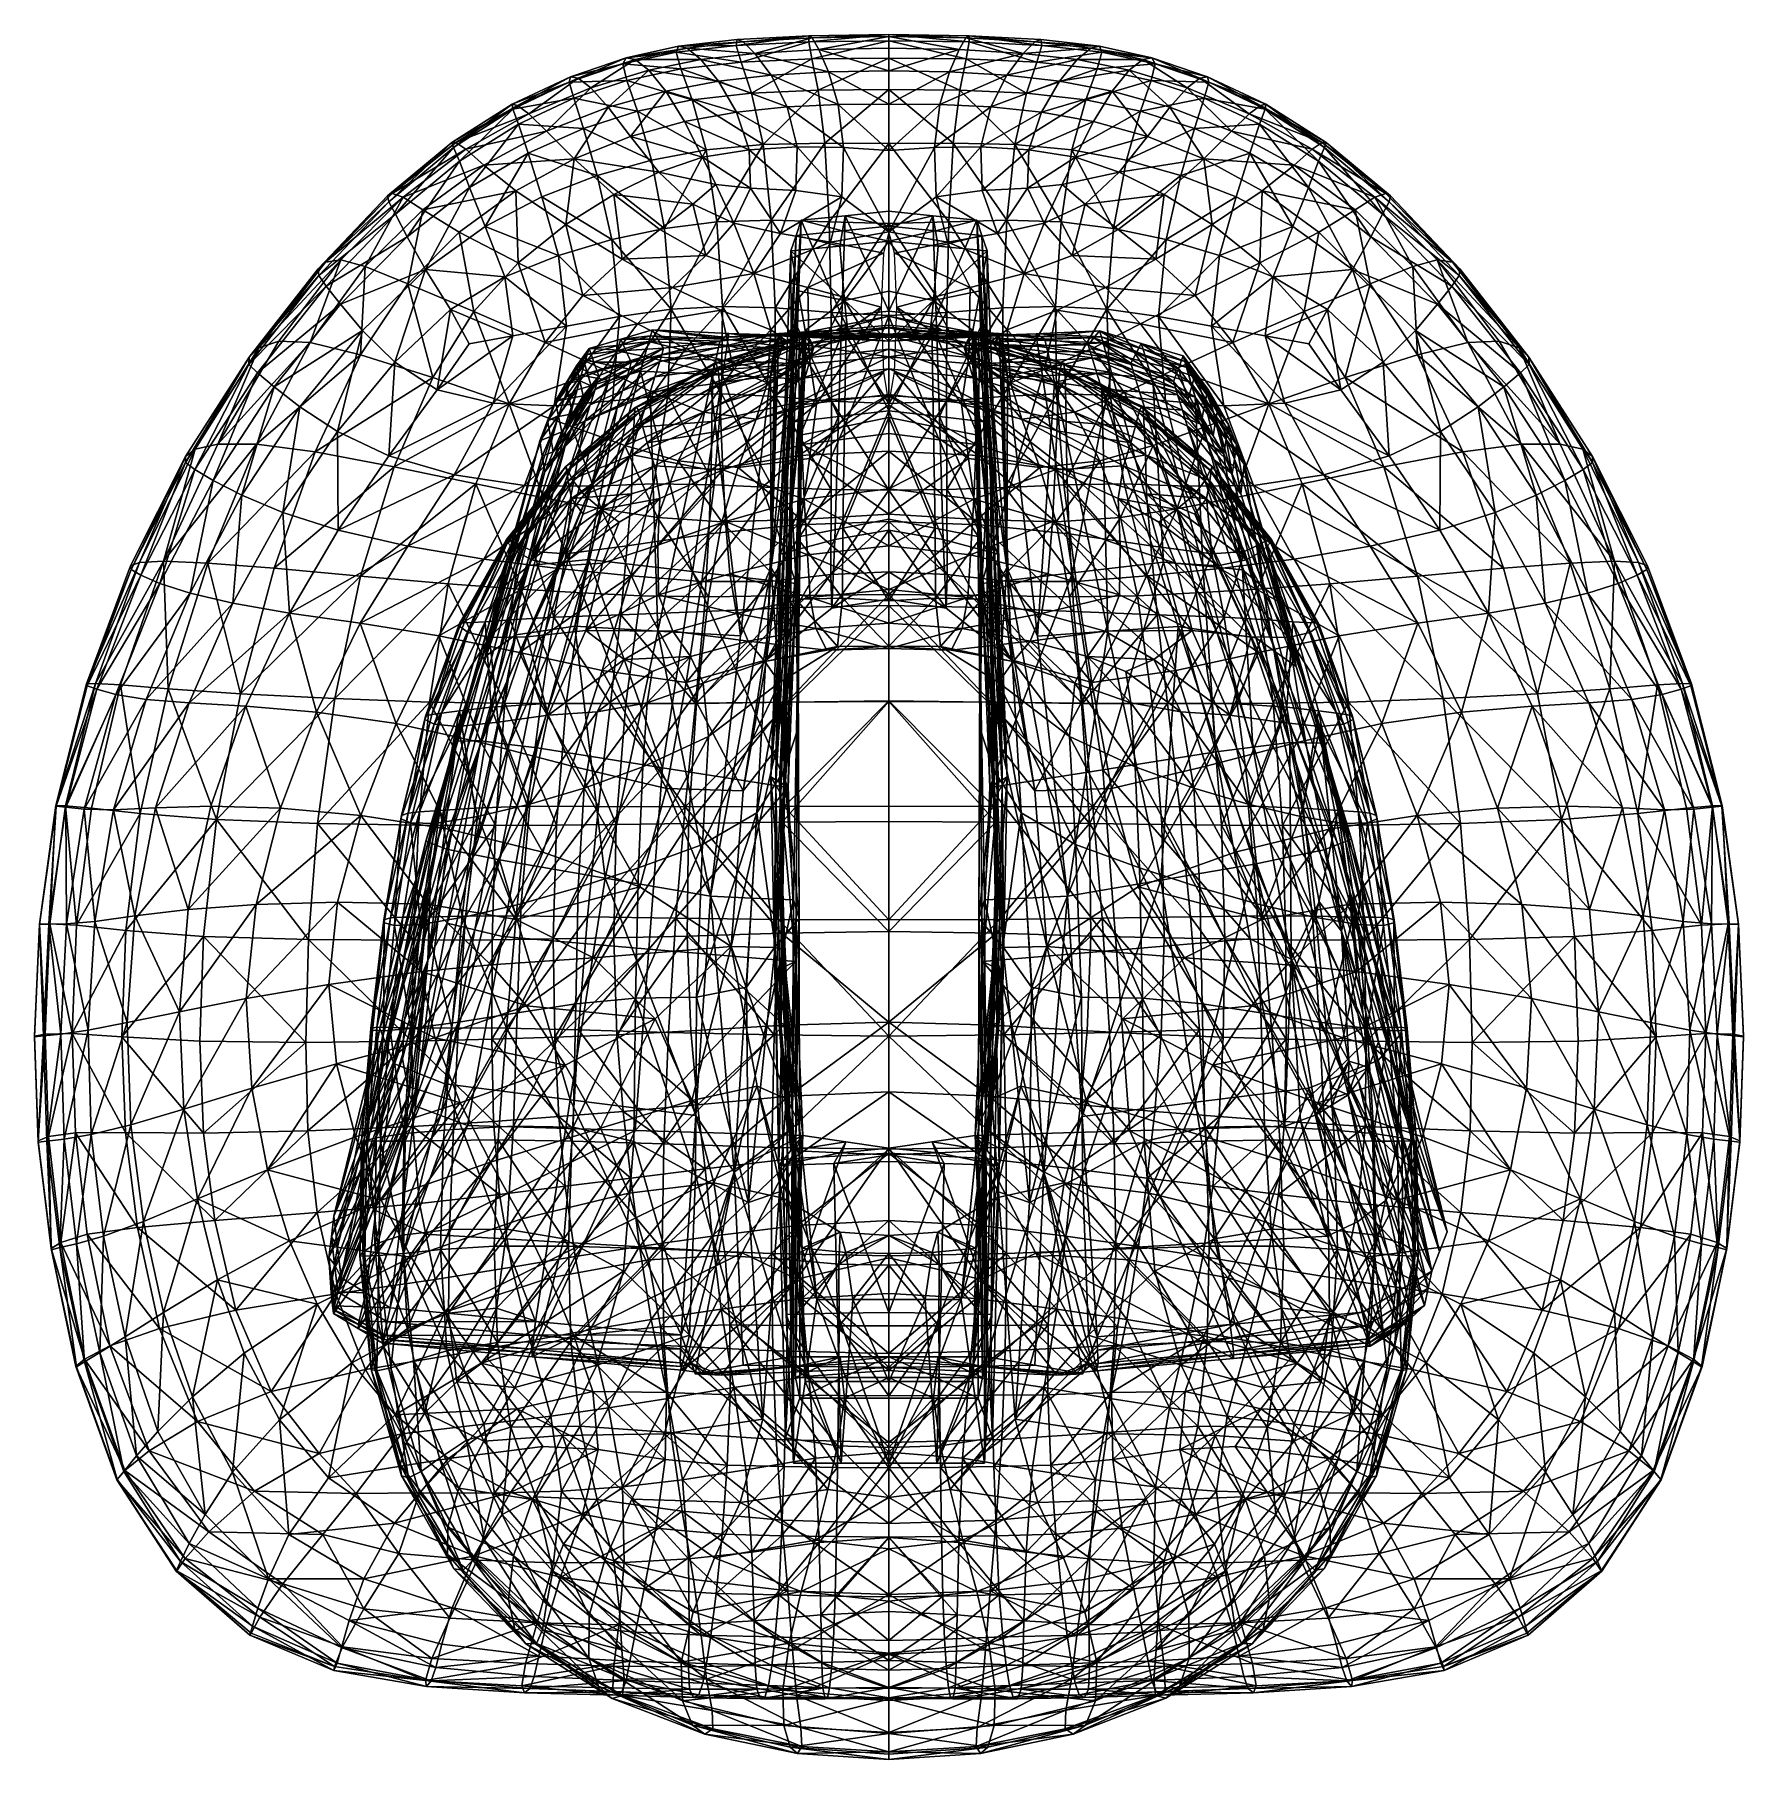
# Model space of a CAD drawing. Extents: x -25.2 to 25.3, y -25.7 to 25.2.
import ezdxf

# ---------------------------------------------------------------- set-up
doc = ezdxf.new("R2010")
doc.units = 0

msp = doc.modelspace()

# ---------------------------------------------------------------- linework, layer by layer
for points in [[(-6.162, 24.817, -58.351), (-4.467, 24.838, -56.462), (-4.44, 25.016, -58.314)], [(-6.162, 24.817, -58.351), (-4.44, 25.016, -58.314), (-4.256, 24.946, -59.961)], [(-6.162, 24.817, -58.351), (-4.256, 24.946, -59.961), (-5.915, 24.756, -60.01)], [(-5.915, 24.756, -60.01), (-4.256, 24.946, -59.961), (-3.913, 24.606, -61.464)], [(-4.467, 24.838, -56.462), (-2.325, 24.941, -56.376), (-2.321, 25.126, -58.22)], [(-4.467, 24.838, -56.462), (-2.321, 25.126, -58.22), (-4.44, 25.016, -58.314)], [(-4.321, 24.346, -54.487), (-2.325, 24.941, -56.376), (-4.467, 24.838, -56.462)], [(-4.256, 24.946, -59.961), (-4.44, 25.016, -58.314), (-2.321, 25.126, -58.22)], [(-4.321, 24.346, -54.487), (-2.232, 24.443, -54.406), (-2.325, 24.941, -56.376)], [(-4.256, 24.946, -59.961), (-2.321, 25.126, -58.22), (-2.224, 25.059, -59.857)], [(-3.913, 24.606, -61.464), (-4.256, 24.946, -59.961), (-2.224, 25.059, -59.857)], [(-3.913, 24.606, -61.464), (-2.224, 25.059, -59.857), (-2.027, 24.717, -61.361)], [(-2.325, 24.941, -56.376), (0.043, 24.971, -56.325), (0.043, 25.162, -58.16)], [(-2.325, 24.941, -56.376), (0.043, 25.162, -58.16), (-2.321, 25.126, -58.22)], [(-2.232, 24.443, -54.406), (0.043, 24.971, -56.325), (-2.325, 24.941, -56.376)], [(-2.224, 25.059, -59.857), (-2.321, 25.126, -58.22), (0.043, 25.162, -58.16)], [(-2.232, 24.443, -54.406), (0.043, 24.468, -54.363), (0.043, 24.971, -56.325)], [(-2.224, 25.059, -59.857), (0.043, 25.162, -58.16), (0.043, 25.1, -59.794)], [(-2.027, 24.717, -61.361), (-2.224, 25.059, -59.857), (0.043, 25.1, -59.794)], [(-2.027, 24.717, -61.361), (0.043, 25.1, -59.794), (0.043, 24.757, -61.304)], [(2.411, 24.941, -56.376), (2.407, 25.126, -58.22), (0.043, 25.162, -58.16)], [(2.411, 24.941, -56.376), (0.043, 25.162, -58.16), (0.043, 24.971, -56.325)], [(2.31, 25.059, -59.857), (0.043, 25.1, -59.794), (0.043, 25.162, -58.16)], [(2.31, 25.059, -59.857), (0.043, 25.162, -58.16), (2.407, 25.126, -58.22)], [(2.113, 24.717, -61.361), (0.043, 24.757, -61.304), (0.043, 25.1, -59.794)], [(2.113, 24.717, -61.361), (0.043, 25.1, -59.794), (2.31, 25.059, -59.857)], [(2.318, 24.443, -54.406), (2.411, 24.941, -56.376), (0.043, 24.971, -56.325)], [(2.318, 24.443, -54.406), (0.043, 24.971, -56.325), (0.043, 24.468, -54.363)], [(3.999, 24.606, -61.464), (2.113, 24.717, -61.361), (2.31, 25.059, -59.857)], [(4.343, 24.946, -59.961), (2.31, 25.059, -59.857), (2.407, 25.126, -58.22)], [(3.999, 24.606, -61.464), (2.31, 25.059, -59.857), (4.343, 24.946, -59.961)], [(4.407, 24.346, -54.487), (2.411, 24.941, -56.376), (2.318, 24.443, -54.406)], [(4.553, 24.838, -56.462), (4.526, 25.016, -58.314), (2.407, 25.126, -58.22)], [(4.553, 24.838, -56.462), (2.407, 25.126, -58.22), (2.411, 24.941, -56.376)], [(4.343, 24.946, -59.961), (2.407, 25.126, -58.22), (4.526, 25.016, -58.314)], [(4.407, 24.346, -54.487), (4.553, 24.838, -56.462), (2.411, 24.941, -56.376)], [(6.001, 24.756, -60.01), (3.999, 24.606, -61.464), (4.343, 24.946, -59.961)], [(6.248, 24.817, -58.351), (4.343, 24.946, -59.961), (4.526, 25.016, -58.314)], [(6.248, 24.817, -58.351), (6.001, 24.756, -60.01), (4.343, 24.946, -59.961)], [(6.248, 24.817, -58.351), (4.526, 25.016, -58.314), (4.553, 24.838, -56.462)], [(-7.805, 24.294, -56.548), (-7.713, 24.471, -58.383), (-9.349, 23.913, -58.471)], [(-9.128, 23.872, -60.16), (-9.349, 23.913, -58.471), (-7.713, 24.471, -58.383)], [(-9.128, 23.872, -60.16), (-7.713, 24.471, -58.383), (-7.449, 24.422, -60.057)], [(-7.713, 24.471, -58.383), (-7.805, 24.294, -56.548), (-6.235, 24.638, -56.51)], [(-7.805, 24.294, -56.548), (-6.102, 24.147, -54.545), (-6.235, 24.638, -56.51)], [(-7.713, 24.471, -58.383), (-6.235, 24.638, -56.51), (-6.162, 24.817, -58.351)], [(-7.713, 24.471, -58.383), (-6.162, 24.817, -58.351), (-5.915, 24.756, -60.01)], [(-7.713, 24.471, -58.383), (-5.915, 24.756, -60.01), (-7.449, 24.422, -60.057)], [(-7.449, 24.422, -60.057), (-5.915, 24.756, -60.01), (-5.51, 24.425, -61.536)], [(-6.235, 24.638, -56.51), (-4.321, 24.346, -54.487), (-4.467, 24.838, -56.462)], [(-6.162, 24.817, -58.351), (-6.235, 24.638, -56.51), (-4.467, 24.838, -56.462)], [(-6.235, 24.638, -56.51), (-6.102, 24.147, -54.545), (-4.321, 24.346, -54.487)], [(-5.915, 24.756, -60.01), (-3.913, 24.606, -61.464), (-5.51, 24.425, -61.536)], [(-5.51, 24.425, -61.536), (-3.913, 24.606, -61.464), (-3.431, 23.963, -62.882)], [(-4.012, 23.433, -52.508), (-2.232, 24.443, -54.406), (-4.321, 24.346, -54.487)], [(-4.012, 23.433, -52.508), (-2.048, 23.52, -52.429), (-2.232, 24.443, -54.406)], [(-3.913, 24.606, -61.464), (-2.027, 24.717, -61.361), (-1.74, 24.061, -62.8)], [(-3.913, 24.606, -61.464), (-1.74, 24.061, -62.8), (-3.431, 23.963, -62.882)], [(-2.048, 23.52, -52.429), (0.043, 24.468, -54.363), (-2.232, 24.443, -54.406)], [(-2.048, 23.52, -52.429), (0.043, 23.538, -52.384), (0.043, 24.468, -54.363)], [(-2.027, 24.717, -61.361), (0.043, 24.757, -61.304), (0.043, 24.093, -62.761)], [(-2.027, 24.717, -61.361), (0.043, 24.093, -62.761), (-1.74, 24.061, -62.8)], [(2.113, 24.717, -61.361), (0.043, 24.093, -62.761), (0.043, 24.757, -61.304)], [(2.113, 24.717, -61.361), (1.827, 24.061, -62.8), (0.043, 24.093, -62.761)], [(2.134, 23.52, -52.429), (2.318, 24.443, -54.406), (0.043, 24.468, -54.363)], [(2.134, 23.52, -52.429), (0.043, 24.468, -54.363), (0.043, 23.538, -52.384)], [(3.999, 24.606, -61.464), (1.827, 24.061, -62.8), (2.113, 24.717, -61.361)], [(3.999, 24.606, -61.464), (3.517, 23.963, -62.882), (1.827, 24.061, -62.8)], [(4.098, 23.433, -52.508), (2.318, 24.443, -54.406), (2.134, 23.52, -52.429)], [(4.098, 23.433, -52.508), (4.407, 24.346, -54.487), (2.318, 24.443, -54.406)], [(5.596, 24.425, -61.536), (3.517, 23.963, -62.882), (3.999, 24.606, -61.464)], [(6.001, 24.756, -60.01), (5.596, 24.425, -61.536), (3.999, 24.606, -61.464)], [(6.321, 24.638, -56.51), (4.553, 24.838, -56.462), (4.407, 24.346, -54.487)], [(6.321, 24.638, -56.51), (4.407, 24.346, -54.487), (6.188, 24.147, -54.545)], [(6.248, 24.817, -58.351), (4.553, 24.838, -56.462), (6.321, 24.638, -56.51)], [(7.535, 24.422, -60.057), (5.596, 24.425, -61.536), (6.001, 24.756, -60.01)], [(7.799, 24.471, -58.383), (6.001, 24.756, -60.01), (6.248, 24.817, -58.351)], [(7.799, 24.471, -58.383), (7.535, 24.422, -60.057), (6.001, 24.756, -60.01)], [(7.891, 24.294, -56.548), (6.321, 24.638, -56.51), (6.188, 24.147, -54.545)], [(7.799, 24.471, -58.383), (6.248, 24.817, -58.351), (6.321, 24.638, -56.51)], [(7.799, 24.471, -58.383), (6.321, 24.638, -56.51), (7.891, 24.294, -56.548)], [(9.214, 23.872, -60.16), (7.535, 24.422, -60.057), (7.799, 24.471, -58.383)], [(7.891, 24.294, -56.548), (9.435, 23.913, -58.471), (7.799, 24.471, -58.383)], [(9.214, 23.872, -60.16), (7.799, 24.471, -58.383), (9.435, 23.913, -58.471)], [(-7.694, 23.808, -54.584), (-7.805, 24.294, -56.548), (-9.391, 23.753, -56.608)], [(-7.805, 24.294, -56.548), (-9.349, 23.913, -58.471), (-9.391, 23.753, -56.608)], [(-8.753, 23.591, -61.717), (-9.128, 23.872, -60.16), (-7.449, 24.422, -60.057)], [(-8.753, 23.591, -61.717), (-7.449, 24.422, -60.057), (-7.045, 24.111, -61.608)], [(-7.045, 24.111, -61.608), (-8.243, 23.016, -63.167), (-8.753, 23.591, -61.717)], [(-7.045, 24.111, -61.608), (-6.539, 23.489, -63.058), (-8.243, 23.016, -63.167)], [(-7.805, 24.294, -56.548), (-7.694, 23.808, -54.584), (-6.102, 24.147, -54.545)], [(-7.694, 23.808, -54.584), (-5.762, 23.236, -52.551), (-6.102, 24.147, -54.545)], [(-7.449, 24.422, -60.057), (-5.51, 24.425, -61.536), (-7.045, 24.111, -61.608)], [(-7.045, 24.111, -61.608), (-5.51, 24.425, -61.536), (-4.983, 23.787, -62.966)], [(-7.045, 24.111, -61.608), (-4.983, 23.787, -62.966), (-6.539, 23.489, -63.058)], [(-6.102, 24.147, -54.545), (-4.012, 23.433, -52.508), (-4.321, 24.346, -54.487)], [(-6.102, 24.147, -54.545), (-5.762, 23.236, -52.551), (-4.012, 23.433, -52.508)], [(-5.51, 24.425, -61.536), (-3.431, 23.963, -62.882), (-4.983, 23.787, -62.966)], [(-4.983, 23.787, -62.966), (-3.431, 23.963, -62.882), (-2.959, 23.03, -64.109)], [(-3.431, 23.963, -62.882), (-1.74, 24.061, -62.8), (-1.46, 23.095, -64.062)], [(-3.431, 23.963, -62.882), (-1.46, 23.095, -64.062), (-2.959, 23.03, -64.109)], [(-1.74, 24.061, -62.8), (0.043, 24.093, -62.761), (0.043, 23.107, -64.045)], [(-1.74, 24.061, -62.8), (0.043, 23.107, -64.045), (-1.46, 23.095, -64.062)], [(1.827, 24.061, -62.8), (0.043, 23.107, -64.045), (0.043, 24.093, -62.761)], [(1.827, 24.061, -62.8), (1.546, 23.095, -64.062), (0.043, 23.107, -64.045)], [(3.517, 23.963, -62.882), (1.546, 23.095, -64.062), (1.827, 24.061, -62.8)], [(3.517, 23.963, -62.882), (3.045, 23.03, -64.109), (1.546, 23.095, -64.062)], [(5.069, 23.787, -62.966), (3.045, 23.03, -64.109), (3.517, 23.963, -62.882)], [(5.596, 24.425, -61.536), (5.069, 23.787, -62.966), (3.517, 23.963, -62.882)], [(6.188, 24.147, -54.545), (4.407, 24.346, -54.487), (4.098, 23.433, -52.508)], [(6.188, 24.147, -54.545), (4.098, 23.433, -52.508), (5.848, 23.236, -52.551)], [(7.131, 24.111, -61.608), (5.069, 23.787, -62.966), (5.596, 24.425, -61.536)], [(7.131, 24.111, -61.608), (6.625, 23.489, -63.058), (5.069, 23.787, -62.966)], [(7.535, 24.422, -60.057), (7.131, 24.111, -61.608), (5.596, 24.425, -61.536)], [(7.78, 23.808, -54.584), (6.188, 24.147, -54.545), (5.848, 23.236, -52.551)], [(7.891, 24.294, -56.548), (6.188, 24.147, -54.545), (7.78, 23.808, -54.584)], [(7.131, 24.111, -61.608), (8.329, 23.016, -63.167), (6.625, 23.489, -63.058)], [(8.839, 23.591, -61.717), (7.131, 24.111, -61.608), (7.535, 24.422, -60.057)], [(7.131, 24.111, -61.608), (8.839, 23.591, -61.717), (8.329, 23.016, -63.167)], [(8.839, 23.591, -61.717), (7.535, 24.422, -60.057), (9.214, 23.872, -60.16)], [(7.78, 23.808, -54.584), (9.477, 23.753, -56.608), (7.891, 24.294, -56.548)], [(7.891, 24.294, -56.548), (9.477, 23.753, -56.608), (9.435, 23.913, -58.471)], [(-9.391, 23.753, -56.608), (-9.349, 23.913, -58.471), (-11.075, 23.103, -58.558)], [(-10.918, 23.071, -60.265), (-11.075, 23.103, -58.558), (-9.349, 23.913, -58.471)], [(-9.391, 23.753, -56.608), (-11.075, 23.103, -58.558), (-11.05, 22.958, -56.663)], [(-9.259, 23.288, -54.617), (-9.391, 23.753, -56.608), (-11.05, 22.958, -56.663)], [(-10.918, 23.071, -60.265), (-9.349, 23.913, -58.471), (-9.128, 23.872, -60.16)], [(-10.584, 22.826, -61.828), (-10.918, 23.071, -60.265), (-9.128, 23.872, -60.16)], [(-10.584, 22.826, -61.828), (-9.128, 23.872, -60.16), (-8.753, 23.591, -61.717)], [(-8.753, 23.591, -61.717), (-10.061, 22.306, -63.283), (-10.584, 22.826, -61.828)], [(-8.753, 23.591, -61.717), (-8.243, 23.016, -63.167), (-10.061, 22.306, -63.283)], [(-7.694, 23.808, -54.584), (-9.391, 23.753, -56.608), (-9.259, 23.288, -54.617)], [(-9.259, 23.288, -54.617), (-7.379, 22.899, -52.569), (-7.694, 23.808, -54.584)], [(-6.539, 23.489, -63.058), (-7.58, 22.156, -64.389), (-8.243, 23.016, -63.167)], [(-7.694, 23.808, -54.584), (-7.379, 22.899, -52.569), (-5.762, 23.236, -52.551)], [(-6.539, 23.489, -63.058), (-5.987, 22.592, -64.281), (-7.58, 22.156, -64.389)], [(-6.539, 23.489, -63.058), (-4.983, 23.787, -62.966), (-4.458, 22.872, -64.185)], [(-6.539, 23.489, -63.058), (-4.458, 22.872, -64.185), (-5.987, 22.592, -64.281)], [(-5.762, 23.236, -52.551), (-3.67, 21.912, -50.63), (-4.012, 23.433, -52.508)], [(-4.983, 23.787, -62.966), (-2.959, 23.03, -64.109), (-4.458, 22.872, -64.185)], [(-3.67, 21.912, -50.63), (-2.048, 23.52, -52.429), (-4.012, 23.433, -52.508)], [(-3.67, 21.912, -50.63), (-1.853, 21.954, -50.547), (-2.048, 23.52, -52.429)], [(-1.853, 21.954, -50.547), (0.043, 23.538, -52.384), (-2.048, 23.52, -52.429)], [(-1.853, 21.954, -50.547), (0.043, 21.95, -50.495), (0.043, 23.538, -52.384)], [(1.939, 21.954, -50.547), (2.134, 23.52, -52.429), (0.043, 23.538, -52.384)], [(1.939, 21.954, -50.547), (0.043, 23.538, -52.384), (0.043, 21.95, -50.495)], [(3.756, 21.912, -50.63), (2.134, 23.52, -52.429), (1.939, 21.954, -50.547)], [(3.756, 21.912, -50.63), (4.098, 23.433, -52.508), (2.134, 23.52, -52.429)], [(5.069, 23.787, -62.966), (4.544, 22.872, -64.185), (3.045, 23.03, -64.109)], [(5.848, 23.236, -52.551), (4.098, 23.433, -52.508), (3.756, 21.912, -50.63)], [(6.625, 23.489, -63.058), (4.544, 22.872, -64.185), (5.069, 23.787, -62.966)], [(6.625, 23.489, -63.058), (6.073, 22.592, -64.281), (4.544, 22.872, -64.185)], [(7.78, 23.808, -54.584), (5.848, 23.236, -52.551), (7.465, 22.899, -52.569)], [(6.625, 23.489, -63.058), (7.666, 22.156, -64.389), (6.073, 22.592, -64.281)], [(6.625, 23.489, -63.058), (8.329, 23.016, -63.167), (7.666, 22.156, -64.389)], [(9.345, 23.288, -54.617), (7.78, 23.808, -54.584), (7.465, 22.899, -52.569)], [(7.78, 23.808, -54.584), (9.345, 23.288, -54.617), (9.477, 23.753, -56.608)], [(8.839, 23.591, -61.717), (10.147, 22.306, -63.283), (8.329, 23.016, -63.167)], [(10.67, 22.826, -61.828), (8.839, 23.591, -61.717), (9.214, 23.872, -60.16)], [(8.839, 23.591, -61.717), (10.67, 22.826, -61.828), (10.147, 22.306, -63.283)], [(11.004, 23.071, -60.265), (9.214, 23.872, -60.16), (9.435, 23.913, -58.471)], [(10.67, 22.826, -61.828), (9.214, 23.872, -60.16), (11.004, 23.071, -60.265)], [(9.345, 23.288, -54.617), (11.137, 22.958, -56.663), (9.477, 23.753, -56.608)], [(9.477, 23.753, -56.608), (11.161, 23.103, -58.558), (9.435, 23.913, -58.471)], [(11.004, 23.071, -60.265), (9.435, 23.913, -58.471), (11.161, 23.103, -58.558)], [(9.477, 23.753, -56.608), (11.137, 22.958, -56.663), (11.161, 23.103, -58.558)], [(-12.808, 21.832, -56.676), (-11.075, 23.103, -58.558), (-12.858, 21.98, -58.583)], [(-12.858, 21.98, -58.583), (-11.075, 23.103, -58.558), (-10.918, 23.071, -60.265)], [(-12.858, 21.98, -58.583), (-10.918, 23.071, -60.265), (-12.738, 21.977, -60.31)], [(-12.808, 21.832, -56.676), (-11.05, 22.958, -56.663), (-11.075, 23.103, -58.558)], [(-12.624, 21.425, -54.664), (-11.05, 22.958, -56.663), (-12.808, 21.832, -56.676)], [(-12.738, 21.977, -60.31), (-10.918, 23.071, -60.265), (-10.584, 22.826, -61.828)], [(-12.624, 21.425, -54.664), (-10.883, 22.521, -54.646), (-11.05, 22.958, -56.663)], [(-9.259, 23.288, -54.617), (-11.05, 22.958, -56.663), (-10.883, 22.521, -54.646)], [(-10.883, 22.521, -54.646), (-8.972, 22.392, -52.588), (-9.259, 23.288, -54.617)], [(-8.243, 23.016, -63.167), (-9.247, 21.495, -64.513), (-10.061, 22.306, -63.283)], [(-9.259, 23.288, -54.617), (-8.972, 22.392, -52.588), (-7.379, 22.899, -52.569)], [(-8.243, 23.016, -63.167), (-7.58, 22.156, -64.389), (-9.247, 21.495, -64.513)], [(-7.379, 22.899, -52.569), (-5.355, 21.755, -50.664), (-5.762, 23.236, -52.551)], [(-5.762, 23.236, -52.551), (-5.355, 21.755, -50.664), (-3.67, 21.912, -50.63)], [(-2.67, 21.852, -65.033), (-4.458, 22.872, -64.185), (-2.959, 23.03, -64.109)], [(-2.959, 23.03, -64.109), (-1.46, 23.095, -64.062), (-1.299, 21.831, -65.032)], [(-2.959, 23.03, -64.109), (-1.299, 21.831, -65.032), (-2.67, 21.852, -65.033)], [(-1.46, 23.095, -64.062), (0.043, 23.107, -64.045), (0.043, 21.744, -65.06)], [(-1.46, 23.095, -64.062), (0.043, 21.744, -65.06), (-1.299, 21.831, -65.032)], [(1.546, 23.095, -64.062), (0.043, 21.744, -65.06), (0.043, 23.107, -64.045)], [(1.546, 23.095, -64.062), (1.385, 21.831, -65.032), (0.043, 21.744, -65.06)], [(3.045, 23.03, -64.109), (1.385, 21.831, -65.032), (1.546, 23.095, -64.062)], [(3.045, 23.03, -64.109), (2.756, 21.852, -65.033), (1.385, 21.831, -65.032)], [(2.756, 21.852, -65.033), (3.045, 23.03, -64.109), (4.544, 22.872, -64.185)], [(5.848, 23.236, -52.551), (3.756, 21.912, -50.63), (5.441, 21.755, -50.664)], [(7.465, 22.899, -52.569), (5.848, 23.236, -52.551), (5.441, 21.755, -50.664)], [(9.345, 23.288, -54.617), (7.465, 22.899, -52.569), (9.058, 22.392, -52.588)], [(8.329, 23.016, -63.167), (9.333, 21.495, -64.513), (7.666, 22.156, -64.389)], [(8.329, 23.016, -63.167), (10.147, 22.306, -63.283), (9.333, 21.495, -64.513)], [(10.969, 22.521, -54.646), (9.345, 23.288, -54.617), (9.058, 22.392, -52.588)], [(9.345, 23.288, -54.617), (10.969, 22.521, -54.646), (11.137, 22.958, -56.663)], [(12.824, 21.977, -60.31), (10.67, 22.826, -61.828), (11.004, 23.071, -60.265)], [(12.71, 21.425, -54.664), (11.137, 22.958, -56.663), (10.969, 22.521, -54.646)], [(12.944, 21.98, -58.583), (11.004, 23.071, -60.265), (11.161, 23.103, -58.558)], [(12.944, 21.98, -58.583), (12.824, 21.977, -60.31), (11.004, 23.071, -60.265)], [(12.894, 21.832, -56.676), (11.161, 23.103, -58.558), (11.137, 22.958, -56.663)], [(12.71, 21.425, -54.664), (12.894, 21.832, -56.676), (11.137, 22.958, -56.663)], [(12.894, 21.832, -56.676), (12.944, 21.98, -58.583), (11.161, 23.103, -58.558)], [(-12.738, 21.977, -60.31), (-10.584, 22.826, -61.828), (-12.437, 21.774, -61.902)], [(-12.328, 20.645, -52.666), (-10.883, 22.521, -54.646), (-12.624, 21.425, -54.664)], [(-12.437, 21.774, -61.902), (-10.584, 22.826, -61.828), (-10.061, 22.306, -63.283)], [(-12.328, 20.645, -52.666), (-10.605, 21.665, -52.619), (-10.883, 22.521, -54.646)], [(-10.883, 22.521, -54.646), (-10.605, 21.665, -52.619), (-8.972, 22.392, -52.588)], [(-8.972, 22.392, -52.588), (-6.963, 21.459, -50.675), (-7.379, 22.899, -52.569)], [(-7.58, 22.156, -64.389), (-5.987, 22.592, -64.281), (-5.454, 21.539, -65.14)], [(-7.379, 22.899, -52.569), (-6.963, 21.459, -50.675), (-5.355, 21.755, -50.664)], [(-4.084, 21.759, -65.074), (-5.987, 22.592, -64.281), (-4.458, 22.872, -64.185)], [(-4.084, 21.759, -65.074), (-5.454, 21.539, -65.14), (-5.987, 22.592, -64.281)], [(-2.67, 21.852, -65.033), (-4.084, 21.759, -65.074), (-4.458, 22.872, -64.185)], [(2.756, 21.852, -65.033), (4.544, 22.872, -64.185), (4.17, 21.759, -65.074)], [(4.17, 21.759, -65.074), (4.544, 22.872, -64.185), (6.073, 22.592, -64.281)], [(4.17, 21.759, -65.074), (6.073, 22.592, -64.281), (5.54, 21.539, -65.14)], [(7.465, 22.899, -52.569), (5.441, 21.755, -50.664), (7.049, 21.459, -50.675)], [(7.666, 22.156, -64.389), (5.54, 21.539, -65.14), (6.073, 22.592, -64.281)], [(9.058, 22.392, -52.588), (7.465, 22.899, -52.569), (7.049, 21.459, -50.675)], [(10.969, 22.521, -54.646), (9.058, 22.392, -52.588), (10.692, 21.665, -52.619)], [(12.523, 21.774, -61.902), (10.147, 22.306, -63.283), (10.67, 22.826, -61.828)], [(12.824, 21.977, -60.31), (12.523, 21.774, -61.902), (10.67, 22.826, -61.828)], [(12.414, 20.645, -52.666), (10.969, 22.521, -54.646), (10.692, 21.665, -52.619)], [(12.414, 20.645, -52.666), (12.71, 21.425, -54.664), (10.969, 22.521, -54.646)], [(-14.714, 20.229, -56.657), (-12.858, 21.98, -58.583), (-14.753, 20.4, -58.565)], [(-14.753, 20.4, -58.565), (-12.858, 21.98, -58.583), (-12.738, 21.977, -60.31)], [(-14.753, 20.4, -58.565), (-12.738, 21.977, -60.31), (-14.614, 20.471, -60.329)], [(-14.714, 20.229, -56.657), (-12.808, 21.832, -56.676), (-12.858, 21.98, -58.583)], [(-14.614, 20.471, -60.329), (-12.738, 21.977, -60.31), (-12.437, 21.774, -61.902)], [(-12.437, 21.774, -61.902), (-10.061, 22.306, -63.283), (-11.912, 21.304, -63.397)], [(-11.912, 21.304, -63.397), (-10.061, 22.306, -63.283), (-9.247, 21.495, -64.513)], [(-10.605, 21.665, -52.619), (-8.569, 21.005, -50.705), (-8.972, 22.392, -52.588)], [(-9.247, 21.495, -64.513), (-7.58, 22.156, -64.389), (-6.744, 21.096, -65.257)], [(-8.972, 22.392, -52.588), (-8.569, 21.005, -50.705), (-6.963, 21.459, -50.675)], [(-7.58, 22.156, -64.389), (-5.454, 21.539, -65.14), (-6.744, 21.096, -65.257)], [(-5.033, 19.632, -49.024), (-3.67, 21.912, -50.63), (-5.355, 21.755, -50.664)], [(-5.033, 19.632, -49.024), (-3.431, 19.686, -48.961), (-3.67, 21.912, -50.63)], [(-1.853, 21.954, -50.547), (-3.67, 21.912, -50.63), (-3.431, 19.686, -48.961)], [(-1.853, 21.954, -50.547), (-3.431, 19.686, -48.961), (-1.725, 19.631, -48.865)], [(0.043, 21.95, -50.495), (-1.853, 21.954, -50.547), (-1.725, 19.631, -48.865)], [(0.043, 21.95, -50.495), (-1.725, 19.631, -48.865), (0.043, 19.582, -48.81)], [(0.043, 21.95, -50.495), (1.811, 19.631, -48.865), (1.939, 21.954, -50.547)], [(0.043, 21.95, -50.495), (0.043, 19.582, -48.81), (1.811, 19.631, -48.865)], [(1.939, 21.954, -50.547), (1.811, 19.631, -48.865), (3.517, 19.686, -48.961)], [(1.939, 21.954, -50.547), (3.517, 19.686, -48.961), (3.756, 21.912, -50.63)], [(5.119, 19.632, -49.024), (3.756, 21.912, -50.63), (3.517, 19.686, -48.961)], [(5.119, 19.632, -49.024), (5.441, 21.755, -50.664), (3.756, 21.912, -50.63)], [(7.666, 22.156, -64.389), (6.83, 21.096, -65.257), (5.54, 21.539, -65.14)], [(9.333, 21.495, -64.513), (6.83, 21.096, -65.257), (7.666, 22.156, -64.389)], [(9.058, 22.392, -52.588), (7.049, 21.459, -50.675), (8.655, 21.005, -50.705)], [(10.692, 21.665, -52.619), (9.058, 22.392, -52.588), (8.655, 21.005, -50.705)], [(11.999, 21.304, -63.397), (9.333, 21.495, -64.513), (10.147, 22.306, -63.283)], [(12.523, 21.774, -61.902), (11.999, 21.304, -63.397), (10.147, 22.306, -63.283)], [(14.7, 20.471, -60.329), (12.523, 21.774, -61.902), (12.824, 21.977, -60.31)], [(14.84, 20.4, -58.565), (12.824, 21.977, -60.31), (12.944, 21.98, -58.583)], [(14.84, 20.4, -58.565), (14.7, 20.471, -60.329), (12.824, 21.977, -60.31)], [(14.8, 20.229, -56.657), (12.944, 21.98, -58.583), (12.894, 21.832, -56.676)], [(14.8, 20.229, -56.657), (14.84, 20.4, -58.565), (12.944, 21.98, -58.583)], [(-14.518, 19.862, -54.669), (-12.808, 21.832, -56.676), (-14.714, 20.229, -56.657)], [(-14.614, 20.471, -60.329), (-12.437, 21.774, -61.902), (-14.286, 20.367, -61.978)], [(-14.518, 19.862, -54.669), (-12.624, 21.425, -54.664), (-12.808, 21.832, -56.676)], [(-14.174, 19.192, -52.703), (-12.624, 21.425, -54.664), (-14.518, 19.862, -54.669)], [(-14.286, 20.367, -61.978), (-12.437, 21.774, -61.902), (-11.912, 21.304, -63.397)], [(-14.174, 19.192, -52.703), (-12.328, 20.645, -52.666), (-12.624, 21.425, -54.664)], [(-11.87, 19.493, -50.851), (-10.605, 21.665, -52.619), (-12.328, 20.645, -52.666)], [(-11.912, 21.304, -63.397), (-9.247, 21.495, -64.513), (-10.969, 20.551, -64.658)], [(-11.87, 19.493, -50.851), (-10.198, 20.368, -50.765), (-10.605, 21.665, -52.619)], [(-9.247, 21.495, -64.513), (-9.491, 19.559, -65.551), (-10.969, 20.551, -64.658)], [(-10.605, 21.665, -52.619), (-10.198, 20.368, -50.765), (-8.569, 21.005, -50.705)], [(-9.247, 21.495, -64.513), (-8.074, 20.443, -65.395), (-9.491, 19.559, -65.551)], [(-9.247, 21.495, -64.513), (-6.744, 21.096, -65.257), (-8.074, 20.443, -65.395)], [(-8.569, 21.005, -50.705), (-6.58, 19.442, -49.072), (-6.963, 21.459, -50.675)], [(-6.58, 19.442, -49.072), (-5.355, 21.755, -50.664), (-6.963, 21.459, -50.675)], [(-6.744, 21.096, -65.257), (-5.454, 21.539, -65.14), (-5.064, 20.739, -65.58)], [(-6.58, 19.442, -49.072), (-5.033, 19.632, -49.024), (-5.355, 21.755, -50.664)], [(-4.047, 20.631, -65.652), (-5.454, 21.539, -65.14), (-4.084, 21.759, -65.074)], [(-4.047, 20.631, -65.652), (-5.064, 20.739, -65.58), (-5.454, 21.539, -65.14)], [(-2.706, 20.56, -65.675), (-4.084, 21.759, -65.074), (-2.67, 21.852, -65.033)], [(-2.706, 20.56, -65.675), (-4.047, 20.631, -65.652), (-4.084, 21.759, -65.074)], [(-2.67, 21.852, -65.033), (-1.347, 20.376, -65.733), (-2.706, 20.56, -65.675)], [(-2.67, 21.852, -65.033), (-1.299, 21.831, -65.032), (-1.347, 20.376, -65.733)], [(-1.299, 21.831, -65.032), (0.043, 19.342, -66.115), (-1.347, 20.376, -65.733)], [(-1.299, 21.831, -65.032), (0.043, 21.744, -65.06), (0.043, 19.342, -66.115)], [(1.385, 21.831, -65.032), (1.433, 20.376, -65.733), (0.043, 19.342, -66.115)], [(1.385, 21.831, -65.032), (0.043, 19.342, -66.115), (0.043, 21.744, -65.06)], [(2.756, 21.852, -65.033), (1.433, 20.376, -65.733), (1.385, 21.831, -65.032)], [(2.756, 21.852, -65.033), (2.792, 20.56, -65.675), (1.433, 20.376, -65.733)], [(2.792, 20.56, -65.675), (2.756, 21.852, -65.033), (4.17, 21.759, -65.074)], [(2.792, 20.56, -65.675), (4.17, 21.759, -65.074), (4.133, 20.631, -65.652)], [(4.133, 20.631, -65.652), (4.17, 21.759, -65.074), (5.54, 21.539, -65.14)], [(4.133, 20.631, -65.652), (5.54, 21.539, -65.14), (5.151, 20.739, -65.58)], [(6.666, 19.442, -49.072), (5.441, 21.755, -50.664), (5.119, 19.632, -49.024)], [(6.83, 21.096, -65.257), (5.151, 20.739, -65.58), (5.54, 21.539, -65.14)], [(6.666, 19.442, -49.072), (7.049, 21.459, -50.675), (5.441, 21.755, -50.664)], [(8.655, 21.005, -50.705), (7.049, 21.459, -50.675), (6.666, 19.442, -49.072)], [(9.333, 21.495, -64.513), (8.16, 20.443, -65.395), (6.83, 21.096, -65.257)], [(9.333, 21.495, -64.513), (9.577, 19.559, -65.551), (8.16, 20.443, -65.395)], [(10.692, 21.665, -52.619), (8.655, 21.005, -50.705), (10.284, 20.368, -50.765)], [(9.333, 21.495, -64.513), (11.055, 20.551, -64.658), (9.577, 19.559, -65.551)], [(11.999, 21.304, -63.397), (11.055, 20.551, -64.658), (9.333, 21.495, -64.513)], [(11.956, 19.493, -50.851), (10.692, 21.665, -52.619), (10.284, 20.368, -50.765)], [(11.956, 19.493, -50.851), (12.414, 20.645, -52.666), (10.692, 21.665, -52.619)], [(14.373, 20.367, -61.978), (11.999, 21.304, -63.397), (12.523, 21.774, -61.902)], [(14.26, 19.192, -52.703), (12.71, 21.425, -54.664), (12.414, 20.645, -52.666)], [(14.7, 20.471, -60.329), (14.373, 20.367, -61.978), (12.523, 21.774, -61.902)], [(14.604, 19.862, -54.669), (12.894, 21.832, -56.676), (12.71, 21.425, -54.664)], [(14.26, 19.192, -52.703), (14.604, 19.862, -54.669), (12.71, 21.425, -54.664)], [(14.604, 19.862, -54.669), (14.8, 20.229, -56.657), (12.894, 21.832, -56.676)], [(-14.286, 20.367, -61.978), (-11.912, 21.304, -63.397), (-13.714, 19.992, -63.525)], [(-13.714, 19.992, -63.525), (-11.912, 21.304, -63.397), (-10.969, 20.551, -64.658)], [(-10.198, 20.368, -50.765), (-8.134, 19.113, -49.143), (-8.569, 21.005, -50.705)], [(-8.569, 21.005, -50.705), (-8.134, 19.113, -49.143), (-6.58, 19.442, -49.072)], [(-8.074, 20.443, -65.395), (-6.744, 21.096, -65.257), (-5.744, 20.156, -65.773)], [(-6.744, 21.096, -65.257), (-5.064, 20.739, -65.58), (-5.744, 20.156, -65.773)], [(6.83, 21.096, -65.257), (5.83, 20.156, -65.773), (5.151, 20.739, -65.58)], [(8.16, 20.443, -65.395), (5.83, 20.156, -65.773), (6.83, 21.096, -65.257)], [(8.655, 21.005, -50.705), (6.666, 19.442, -49.072), (8.22, 19.113, -49.143)], [(10.284, 20.368, -50.765), (8.655, 21.005, -50.705), (8.22, 19.113, -49.143)], [(13.8, 19.992, -63.525), (11.055, 20.551, -64.658), (11.999, 21.304, -63.397)], [(14.373, 20.367, -61.978), (13.8, 19.992, -63.525), (11.999, 21.304, -63.397)], [(-14.614, 20.471, -60.329), (-16.577, 18.446, -60.371), (-16.795, 18.251, -58.542)], [(-14.614, 20.471, -60.329), (-16.795, 18.251, -58.542), (-14.753, 20.4, -58.565)], [(-14.714, 20.229, -56.657), (-14.753, 20.4, -58.565), (-16.795, 18.251, -58.542)], [(-14.286, 20.367, -61.978), (-16.577, 18.446, -60.371), (-14.614, 20.471, -60.329)], [(-14.286, 20.367, -61.978), (-16.129, 18.518, -62.099), (-16.577, 18.446, -60.371)], [(-15.408, 18.321, -63.689), (-16.129, 18.518, -62.099), (-14.286, 20.367, -61.978)], [(-15.408, 18.321, -63.689), (-14.286, 20.367, -61.978), (-13.714, 19.992, -63.525)], [(-13.628, 18.224, -50.915), (-12.328, 20.645, -52.666), (-14.174, 19.192, -52.703)], [(-13.714, 19.992, -63.525), (-10.969, 20.551, -64.658), (-12.637, 19.331, -64.82)], [(-13.628, 18.224, -50.915), (-11.87, 19.493, -50.851), (-12.328, 20.645, -52.666)], [(-10.969, 20.551, -64.658), (-10.9, 18.425, -65.716), (-12.637, 19.331, -64.82)], [(-11.87, 19.493, -50.851), (-9.703, 18.645, -49.247), (-10.198, 20.368, -50.765)], [(-10.969, 20.551, -64.658), (-9.491, 19.559, -65.551), (-10.9, 18.425, -65.716)], [(-10.198, 20.368, -50.765), (-9.703, 18.645, -49.247), (-8.134, 19.113, -49.143)], [(-8.074, 20.443, -65.395), (-7.831, 18.538, -66.103), (-9.491, 19.559, -65.551)], [(-8.074, 20.443, -65.395), (-6.719, 19.408, -65.947), (-7.831, 18.538, -66.103)], [(-8.074, 20.443, -65.395), (-5.744, 20.156, -65.773), (-6.719, 19.408, -65.947)], [(-5.064, 20.739, -65.58), (-4.533, 19.6, -66.007), (-5.744, 20.156, -65.773)], [(-5.064, 20.739, -65.58), (-4.047, 20.631, -65.652), (-4.533, 19.6, -66.007)], [(-4.047, 20.631, -65.652), (-3.16, 19.291, -66.092), (-4.533, 19.6, -66.007)], [(-4.047, 20.631, -65.652), (-2.706, 20.56, -65.675), (-3.16, 19.291, -66.092)], [(-3.16, 19.291, -66.092), (-2.706, 20.56, -65.675), (-1.347, 20.376, -65.733)], [(-3.16, 19.291, -66.092), (-1.347, 20.376, -65.733), (-1.684, 19.039, -66.149)], [(-1.684, 19.039, -66.149), (-1.347, 20.376, -65.733), (0.043, 19.342, -66.115)], [(1.77, 19.039, -66.149), (0.043, 19.342, -66.115), (1.433, 20.376, -65.733)], [(3.246, 19.291, -66.092), (1.433, 20.376, -65.733), (2.792, 20.56, -65.675)], [(3.246, 19.291, -66.092), (1.77, 19.039, -66.149), (1.433, 20.376, -65.733)], [(4.133, 20.631, -65.652), (3.246, 19.291, -66.092), (2.792, 20.56, -65.675)], [(4.133, 20.631, -65.652), (4.62, 19.6, -66.007), (3.246, 19.291, -66.092)], [(5.151, 20.739, -65.58), (4.62, 19.6, -66.007), (4.133, 20.631, -65.652)], [(5.151, 20.739, -65.58), (5.83, 20.156, -65.773), (4.62, 19.6, -66.007)], [(8.16, 20.443, -65.395), (6.805, 19.408, -65.947), (5.83, 20.156, -65.773)], [(8.16, 20.443, -65.395), (7.917, 18.538, -66.103), (6.805, 19.408, -65.947)], [(8.16, 20.443, -65.395), (9.577, 19.559, -65.551), (7.917, 18.538, -66.103)], [(10.284, 20.368, -50.765), (8.22, 19.113, -49.143), (9.789, 18.645, -49.247)], [(11.055, 20.551, -64.658), (10.986, 18.425, -65.716), (9.577, 19.559, -65.551)], [(11.956, 19.493, -50.851), (10.284, 20.368, -50.765), (9.789, 18.645, -49.247)], [(11.055, 20.551, -64.658), (12.723, 19.331, -64.82), (10.986, 18.425, -65.716)], [(13.8, 19.992, -63.525), (12.723, 19.331, -64.82), (11.055, 20.551, -64.658)], [(13.714, 18.224, -50.915), (12.414, 20.645, -52.666), (11.956, 19.493, -50.851)], [(13.714, 18.224, -50.915), (14.26, 19.192, -52.703), (12.414, 20.645, -52.666)], [(15.494, 18.321, -63.689), (13.8, 19.992, -63.525), (14.373, 20.367, -61.978)], [(14.373, 20.367, -61.978), (14.7, 20.471, -60.329), (16.663, 18.446, -60.371)], [(15.494, 18.321, -63.689), (14.373, 20.367, -61.978), (16.215, 18.518, -62.099)], [(14.373, 20.367, -61.978), (16.663, 18.446, -60.371), (16.215, 18.518, -62.099)], [(14.7, 20.471, -60.329), (14.84, 20.4, -58.565), (16.881, 18.251, -58.542)], [(14.7, 20.471, -60.329), (16.881, 18.251, -58.542), (16.663, 18.446, -60.371)], [(14.8, 20.229, -56.657), (16.881, 18.251, -58.542), (14.84, 20.4, -58.565)], [(-14.714, 20.229, -56.657), (-16.795, 18.251, -58.542), (-16.779, 18.047, -56.625)], [(-14.518, 19.862, -54.669), (-14.714, 20.229, -56.657), (-16.779, 18.047, -56.625)], [(-14.518, 19.862, -54.669), (-16.779, 18.047, -56.625), (-16.556, 17.738, -54.658)], [(-16.556, 17.738, -54.658), (-14.174, 19.192, -52.703), (-14.518, 19.862, -54.669)], [(-14.15, 17.804, -64.993), (-15.408, 18.321, -63.689), (-13.714, 19.992, -63.525)], [(-14.15, 17.804, -64.993), (-13.714, 19.992, -63.525), (-12.637, 19.331, -64.82)], [(-5.744, 20.156, -65.773), (-5.361, 18.638, -66.23), (-6.719, 19.408, -65.947)], [(-5.744, 20.156, -65.773), (-4.533, 19.6, -66.007), (-5.361, 18.638, -66.23)], [(0.043, 17.004, -18.917), (-1.251, 19.813, -11.804), (0.043, 19.945, -11.802)], [(-1.251, 19.813, -11.804), (0.043, 19.505, -9.039), (0.043, 19.945, -11.802)], [(0.043, 17.004, -18.917), (0.043, 19.945, -11.802), (1.337, 19.813, -11.804)], [(1.337, 19.813, -11.804), (0.043, 19.945, -11.802), (0.043, 19.505, -9.039)], [(5.83, 20.156, -65.773), (5.447, 18.638, -66.23), (4.62, 19.6, -66.007)], [(5.83, 20.156, -65.773), (6.805, 19.408, -65.947), (5.447, 18.638, -66.23)], [(14.236, 17.804, -64.993), (12.723, 19.331, -64.82), (13.8, 19.992, -63.525)], [(14.236, 17.804, -64.993), (13.8, 19.992, -63.525), (15.494, 18.321, -63.689)], [(16.642, 17.738, -54.658), (14.604, 19.862, -54.669), (14.26, 19.192, -52.703)], [(14.604, 19.862, -54.669), (16.865, 18.047, -56.625), (14.8, 20.229, -56.657)], [(14.604, 19.862, -54.669), (16.642, 17.738, -54.658), (16.865, 18.047, -56.625)], [(14.8, 20.229, -56.657), (16.865, 18.047, -56.625), (16.881, 18.251, -58.542)], [(-13.628, 18.224, -50.915), (-11.288, 18.013, -49.382), (-11.87, 19.493, -50.851)], [(-11.87, 19.493, -50.851), (-11.288, 18.013, -49.382), (-9.703, 18.645, -49.247)], [(-9.491, 19.559, -65.551), (-8.985, 17.462, -66.252), (-10.9, 18.425, -65.716)], [(-9.491, 19.559, -65.551), (-7.831, 18.538, -66.103), (-8.985, 17.462, -66.252)], [(-8.134, 19.113, -49.143), (-6.379, 17.055, -47.818), (-6.58, 19.442, -49.072)], [(-7.831, 18.538, -66.103), (-6.719, 19.408, -65.947), (-5.361, 18.638, -66.23)], [(-6.379, 17.055, -47.818), (-5.033, 19.632, -49.024), (-6.58, 19.442, -49.072)], [(-6.379, 17.055, -47.818), (-4.869, 17.14, -47.721), (-5.033, 19.632, -49.024)], [(-4.533, 19.6, -66.007), (-3.942, 18.109, -66.351), (-5.361, 18.638, -66.23)], [(-4.869, 17.14, -47.721), (-3.431, 19.686, -48.961), (-5.033, 19.632, -49.024)], [(-4.869, 17.14, -47.721), (-3.314, 17.093, -47.62), (-3.431, 19.686, -48.961)], [(-4.533, 19.6, -66.007), (-3.16, 19.291, -66.092), (-3.942, 18.109, -66.351)], [(-1.725, 19.631, -48.865), (-3.431, 19.686, -48.961), (-3.314, 17.093, -47.62)], [(-1.725, 19.631, -48.865), (-3.314, 17.093, -47.62), (-1.665, 16.957, -47.513)], [(-2.996, 11.119, -8.599), (-2.699, 19.228, -9.03), (-2.546, 19.68, -11.807)], [(-2.996, 11.119, -8.599), (-2.546, 19.68, -11.807), (-2.845, 11.221, -11.396)], [(-2.934, 8.586, -19.315), (-2.845, 11.221, -11.396), (-2.546, 19.68, -11.807)], [(-2.934, 8.586, -19.315), (-2.546, 19.68, -11.807), (-2.738, 16.699, -18.962)], [(-1.347, 16.851, -18.94), (-2.738, 16.699, -18.962), (-2.546, 19.68, -11.807)], [(-2.546, 19.68, -11.807), (-2.699, 19.228, -9.03), (-1.328, 19.367, -9.035)], [(-2.699, 19.228, -9.03), (-1.404, 18.92, -6.265), (-1.328, 19.367, -9.035)], [(-1.347, 16.851, -18.94), (-2.546, 19.68, -11.807), (-1.251, 19.813, -11.804)], [(-2.546, 19.68, -11.807), (-1.328, 19.367, -9.035), (-1.251, 19.813, -11.804)], [(0.043, 19.582, -48.81), (-1.725, 19.631, -48.865), (-1.665, 16.957, -47.513)], [(-1.684, 19.039, -66.149), (0.043, 19.342, -66.115), (-0.118, 18.708, -66.233)], [(0.043, 19.582, -48.81), (-1.665, 16.957, -47.513), (0.043, 16.873, -47.46)], [(-1.328, 19.367, -9.035), (-1.404, 18.92, -6.265), (0.043, 19.066, -6.277)], [(0.043, 17.004, -18.917), (-1.347, 16.851, -18.94), (-1.251, 19.813, -11.804)], [(-1.251, 19.813, -11.804), (-1.328, 19.367, -9.035), (0.043, 19.505, -9.039)], [(-1.328, 19.367, -9.035), (0.043, 19.066, -6.277), (0.043, 19.505, -9.039)], [(0.043, 17.004, -18.917), (1.337, 19.813, -11.804), (1.433, 16.851, -18.94)], [(1.337, 19.813, -11.804), (0.043, 19.505, -9.039), (1.414, 19.367, -9.035)], [(0.043, 19.582, -48.81), (1.751, 16.957, -47.513), (1.811, 19.631, -48.865)], [(0.043, 19.582, -48.81), (0.043, 16.873, -47.46), (1.751, 16.957, -47.513)], [(1.414, 19.367, -9.035), (0.043, 19.505, -9.039), (0.043, 19.066, -6.277)], [(1.414, 19.367, -9.035), (0.043, 19.066, -6.277), (1.49, 18.92, -6.265)], [(1.77, 19.039, -66.149), (0.204, 18.708, -66.233), (0.043, 19.342, -66.115)], [(1.433, 16.851, -18.94), (1.337, 19.813, -11.804), (2.632, 19.68, -11.807)], [(2.632, 19.68, -11.807), (1.337, 19.813, -11.804), (1.414, 19.367, -9.035)], [(2.632, 19.68, -11.807), (1.414, 19.367, -9.035), (2.785, 19.228, -9.03)], [(2.785, 19.228, -9.03), (1.414, 19.367, -9.035), (1.49, 18.92, -6.265)], [(1.433, 16.851, -18.94), (2.632, 19.68, -11.807), (2.824, 16.699, -18.962)], [(1.811, 19.631, -48.865), (1.751, 16.957, -47.513), (3.4, 17.093, -47.62)], [(1.811, 19.631, -48.865), (3.4, 17.093, -47.62), (3.517, 19.686, -48.961)], [(3.02, 8.586, -19.315), (2.824, 16.699, -18.962), (2.632, 19.68, -11.807)], [(3.02, 8.586, -19.315), (2.632, 19.68, -11.807), (2.931, 11.221, -11.396)], [(3.082, 11.119, -8.599), (2.931, 11.221, -11.396), (2.632, 19.68, -11.807)], [(3.082, 11.119, -8.599), (2.632, 19.68, -11.807), (2.785, 19.228, -9.03)], [(4.62, 19.6, -66.007), (4.028, 18.109, -66.351), (3.246, 19.291, -66.092)], [(4.955, 17.14, -47.721), (3.517, 19.686, -48.961), (3.4, 17.093, -47.62)], [(4.955, 17.14, -47.721), (5.119, 19.632, -49.024), (3.517, 19.686, -48.961)], [(4.62, 19.6, -66.007), (5.447, 18.638, -66.23), (4.028, 18.109, -66.351)], [(6.465, 17.055, -47.818), (5.119, 19.632, -49.024), (4.955, 17.14, -47.721)], [(6.465, 17.055, -47.818), (6.666, 19.442, -49.072), (5.119, 19.632, -49.024)], [(7.917, 18.538, -66.103), (5.447, 18.638, -66.23), (6.805, 19.408, -65.947)], [(8.22, 19.113, -49.143), (6.666, 19.442, -49.072), (6.465, 17.055, -47.818)], [(9.577, 19.559, -65.551), (9.071, 17.462, -66.252), (7.917, 18.538, -66.103)], [(9.577, 19.559, -65.551), (10.986, 18.425, -65.716), (9.071, 17.462, -66.252)], [(11.956, 19.493, -50.851), (9.789, 18.645, -49.247), (11.374, 18.013, -49.382)], [(13.714, 18.224, -50.915), (11.956, 19.493, -50.851), (11.374, 18.013, -49.382)], [(-16.556, 17.738, -54.658), (-16.142, 17.201, -52.704), (-14.174, 19.192, -52.703)], [(-16.142, 17.201, -52.704), (-13.628, 18.224, -50.915), (-14.174, 19.192, -52.703)], [(-12.204, 16.989, -65.881), (-14.15, 17.804, -64.993), (-12.637, 19.331, -64.82)], [(-12.204, 16.989, -65.881), (-12.637, 19.331, -64.82), (-10.9, 18.425, -65.716)], [(-9.703, 18.645, -49.247), (-7.907, 16.84, -47.93), (-8.134, 19.113, -49.143)], [(-8.134, 19.113, -49.143), (-7.907, 16.84, -47.93), (-6.379, 17.055, -47.818)], [(-3.942, 18.109, -66.351), (-3.16, 19.291, -66.092), (-1.684, 19.039, -66.149)], [(-3.942, 18.109, -66.351), (-1.684, 19.039, -66.149), (-2.348, 17.698, -66.415)], [(-3.147, 11.017, -5.801), (-2.852, 18.775, -6.254), (-2.699, 19.228, -9.03)], [(-3.147, 11.017, -5.801), (-2.699, 19.228, -9.03), (-2.996, 11.119, -8.599)], [(-2.699, 19.228, -9.03), (-2.852, 18.775, -6.254), (-1.404, 18.92, -6.265)], [(-2.852, 18.775, -6.254), (-1.27, 17.311, 2.678), (-1.404, 18.92, -6.265)], [(-2.348, 17.698, -66.415), (-1.684, 19.039, -66.149), (-0.118, 18.708, -66.233)], [(0.043, 19.066, -6.277), (-1.404, 18.92, -6.265), (-1.27, 17.311, 2.678)], [(0.043, 19.066, -6.277), (-1.27, 17.311, 2.678), (0.043, 17.589, 1.492)], [(0.043, 19.066, -6.277), (0.043, 17.589, 1.492), (1.356, 17.311, 2.678)], [(0.043, 19.066, -6.277), (1.356, 17.311, 2.678), (1.49, 18.92, -6.265)], [(2.434, 17.698, -66.415), (0.204, 18.708, -66.233), (1.77, 19.039, -66.149)], [(2.938, 18.775, -6.254), (1.49, 18.92, -6.265), (1.356, 17.311, 2.678)], [(2.785, 19.228, -9.03), (1.49, 18.92, -6.265), (2.938, 18.775, -6.254)], [(4.028, 18.109, -66.351), (1.77, 19.039, -66.149), (3.246, 19.291, -66.092)], [(4.028, 18.109, -66.351), (2.434, 17.698, -66.415), (1.77, 19.039, -66.149)], [(3.233, 11.017, -5.801), (3.082, 11.119, -8.599), (2.785, 19.228, -9.03)], [(3.233, 11.017, -5.801), (2.785, 19.228, -9.03), (2.938, 18.775, -6.254)], [(8.22, 19.113, -49.143), (6.465, 17.055, -47.818), (7.993, 16.84, -47.93)], [(9.789, 18.645, -49.247), (8.22, 19.113, -49.143), (7.993, 16.84, -47.93)], [(12.29, 16.989, -65.88), (10.986, 18.425, -65.716), (12.723, 19.331, -64.82)], [(12.29, 16.989, -65.88), (12.723, 19.331, -64.82), (14.236, 17.804, -64.993)], [(16.228, 17.201, -52.704), (14.26, 19.192, -52.703), (13.714, 18.224, -50.915)], [(16.642, 17.738, -54.658), (14.26, 19.192, -52.703), (16.228, 17.201, -52.704)], [(-16.577, 18.446, -60.371), (-18.548, 15.913, -60.447), (-18.837, 15.642, -58.544)], [(-16.577, 18.446, -60.371), (-18.837, 15.642, -58.544), (-16.795, 18.251, -58.542)], [(-16.129, 18.518, -62.099), (-17.962, 16.11, -62.257), (-18.548, 15.913, -60.447)], [(-16.129, 18.518, -62.099), (-18.548, 15.913, -60.447), (-16.577, 18.446, -60.371)], [(-17.033, 16.07, -63.887), (-17.962, 16.11, -62.257), (-16.129, 18.518, -62.099)], [(-17.033, 16.07, -63.887), (-16.129, 18.518, -62.099), (-15.408, 18.321, -63.689)], [(-10.103, 16.079, -66.397), (-12.204, 16.989, -65.881), (-10.9, 18.425, -65.716)], [(-11.288, 18.013, -49.382), (-9.472, 16.557, -48.089), (-9.703, 18.645, -49.247)], [(-10.103, 16.079, -66.397), (-10.9, 18.425, -65.716), (-8.985, 17.462, -66.252)], [(-9.703, 18.645, -49.247), (-9.472, 16.557, -48.089), (-7.907, 16.84, -47.93)], [(-8.985, 17.462, -66.252), (-7.831, 18.538, -66.103), (-6.344, 17.693, -66.39)], [(-7.831, 18.538, -66.103), (-5.361, 18.638, -66.23), (-6.344, 17.693, -66.39)], [(-6.344, 17.693, -66.39), (-5.361, 18.638, -66.23), (-3.942, 18.109, -66.351)], [(-2.852, 18.775, -6.254), (-3.147, 11.017, -5.801), (-2.822, 11.28, 1.939)], [(-2.852, 18.775, -6.254), (-2.822, 11.28, 1.939), (-2.641, 17.603, 0.688)], [(-2.852, 18.775, -6.254), (-2.641, 17.603, 0.688), (-1.27, 17.311, 2.678)], [(-2.348, 17.698, -66.415), (-0.118, 18.708, -66.233), (-0.191, 17.117, -66.468)], [(2.434, 17.698, -66.415), (0.277, 17.117, -66.468), (0.204, 18.708, -66.233)], [(2.938, 18.775, -6.254), (1.356, 17.311, 2.678), (2.728, 17.603, 0.688)], [(2.938, 18.775, -6.254), (2.728, 17.603, 0.688), (2.908, 11.28, 1.939)], [(2.938, 18.775, -6.254), (2.908, 11.28, 1.939), (3.233, 11.017, -5.801)], [(6.43, 17.693, -66.39), (4.028, 18.109, -66.351), (5.447, 18.638, -66.23)], [(7.917, 18.538, -66.103), (6.43, 17.693, -66.39), (5.447, 18.638, -66.23)], [(9.071, 17.462, -66.252), (6.43, 17.693, -66.39), (7.917, 18.538, -66.103)], [(9.789, 18.645, -49.247), (7.993, 16.84, -47.93), (9.559, 16.557, -48.089)], [(10.189, 16.079, -66.397), (9.071, 17.462, -66.252), (10.986, 18.425, -65.716)], [(11.374, 18.013, -49.382), (9.789, 18.645, -49.247), (9.559, 16.557, -48.089)], [(10.189, 16.079, -66.397), (10.986, 18.425, -65.716), (12.29, 16.989, -65.88)], [(17.119, 16.07, -63.887), (15.494, 18.321, -63.689), (16.215, 18.518, -62.099)], [(17.119, 16.07, -63.887), (16.215, 18.518, -62.099), (18.048, 16.11, -62.257)], [(16.215, 18.518, -62.099), (16.663, 18.446, -60.371), (18.634, 15.913, -60.447)], [(16.215, 18.518, -62.099), (18.634, 15.913, -60.447), (18.048, 16.11, -62.257)], [(16.663, 18.446, -60.371), (16.881, 18.251, -58.542), (18.923, 15.642, -58.544)], [(16.663, 18.446, -60.371), (18.923, 15.642, -58.544), (18.634, 15.913, -60.447)], [(-16.779, 18.047, -56.625), (-18.837, 15.642, -58.544), (-18.838, 15.428, -56.606)], [(-16.556, 17.738, -54.658), (-16.779, 18.047, -56.625), (-18.838, 15.428, -56.606)], [(-16.779, 18.047, -56.625), (-16.795, 18.251, -58.542), (-18.837, 15.642, -58.544)], [(-15.55, 15.715, -65.192), (-17.033, 16.07, -63.887), (-15.408, 18.321, -63.689)], [(-16.142, 17.201, -52.704), (-15.486, 16.429, -50.91), (-13.628, 18.224, -50.915)], [(-15.55, 15.715, -65.192), (-15.408, 18.321, -63.689), (-14.15, 17.804, -64.993)], [(-14.54, 15.492, -49.431), (-13.628, 18.224, -50.915), (-15.486, 16.429, -50.91)], [(-14.54, 15.492, -49.431), (-12.896, 17.044, -49.483), (-13.628, 18.224, -50.915)], [(-13.628, 18.224, -50.915), (-12.896, 17.044, -49.483), (-11.288, 18.013, -49.382)], [(-12.896, 17.044, -49.483), (-11.054, 16.273, -48.33), (-11.288, 18.013, -49.382)], [(-11.288, 18.013, -49.382), (-11.054, 16.273, -48.33), (-9.472, 16.557, -48.089)], [(-6.344, 17.693, -66.39), (-3.942, 18.109, -66.351), (-4.921, 17.024, -66.518)], [(-3.942, 18.109, -66.351), (-3.441, 16.447, -66.588), (-4.921, 17.024, -66.518)], [(-3.942, 18.109, -66.351), (-2.348, 17.698, -66.415), (-3.441, 16.447, -66.588)], [(4.028, 18.109, -66.351), (3.527, 16.447, -66.588), (2.434, 17.698, -66.415)], [(4.028, 18.109, -66.351), (5.007, 17.024, -66.518), (3.527, 16.447, -66.588)], [(6.43, 17.693, -66.39), (5.007, 17.024, -66.518), (4.028, 18.109, -66.351)], [(11.374, 18.013, -49.382), (9.559, 16.557, -48.089), (11.14, 16.273, -48.33)], [(12.982, 17.044, -49.483), (11.374, 18.013, -49.382), (11.14, 16.273, -48.33)], [(13.714, 18.224, -50.915), (11.374, 18.013, -49.382), (12.982, 17.044, -49.483)], [(14.626, 15.492, -49.431), (13.714, 18.224, -50.915), (12.982, 17.044, -49.483)], [(16.228, 17.201, -52.704), (13.714, 18.224, -50.915), (15.572, 16.429, -50.91)], [(14.626, 15.492, -49.431), (15.572, 16.429, -50.91), (13.714, 18.224, -50.915)], [(15.636, 15.715, -65.192), (14.236, 17.804, -64.993), (15.494, 18.321, -63.689)], [(15.636, 15.715, -65.192), (15.494, 18.321, -63.689), (17.119, 16.07, -63.887)], [(16.642, 17.738, -54.658), (18.924, 15.428, -56.606), (16.865, 18.047, -56.625)], [(16.865, 18.047, -56.625), (18.923, 15.642, -58.544), (16.881, 18.251, -58.542)], [(16.865, 18.047, -56.625), (18.924, 15.428, -56.606), (18.923, 15.642, -58.544)], [(-16.556, 17.738, -54.658), (-18.838, 15.428, -56.606), (-18.584, 15.177, -54.638)], [(-18.584, 15.177, -54.638), (-16.142, 17.201, -52.704), (-16.556, 17.738, -54.658)], [(-13.417, 15.043, -66.052), (-15.55, 15.715, -65.192), (-14.15, 17.804, -64.993)], [(-13.417, 15.043, -66.052), (-14.15, 17.804, -64.993), (-12.204, 16.989, -65.881)], [(-10.103, 16.079, -66.397), (-8.985, 17.462, -66.252), (-7.378, 16.622, -66.521)], [(-8.985, 17.462, -66.252), (-6.344, 17.693, -66.39), (-7.378, 16.622, -66.521)], [(-7.378, 16.622, -66.521), (-6.344, 17.693, -66.39), (-4.921, 17.024, -66.518)], [(-2.348, 17.698, -66.415), (-2.311, 15.651, -66.651), (-3.441, 16.447, -66.588)], [(-2.431, 16.43, 7.63), (-2.641, 17.603, 0.688), (-2.822, 11.28, 1.939)], [(-2.431, 16.43, 7.63), (-1.27, 17.311, 2.678), (-2.641, 17.603, 0.688)], [(-2.431, 16.43, 7.63), (-1.793, 16.301, 8.329), (-1.27, 17.311, 2.678)], [(-2.348, 17.698, -66.415), (-0.191, 17.117, -66.468), (-2.311, 15.651, -66.651)], [(-1.155, 16.172, 9.028), (-1.27, 17.311, 2.678), (-1.793, 16.301, 8.329)], [(0.043, 16.112, 9.26), (0.043, 17.589, 1.492), (-1.27, 17.311, 2.678)], [(-1.155, 16.172, 9.028), (-0.556, 16.142, 9.144), (-1.27, 17.311, 2.678)], [(0.043, 16.112, 9.26), (-1.27, 17.311, 2.678), (-0.556, 16.142, 9.144)], [(0.043, 16.112, 9.26), (1.356, 17.311, 2.678), (0.043, 17.589, 1.492)], [(0.043, 16.112, 9.26), (0.642, 16.142, 9.144), (1.356, 17.311, 2.678)], [(2.434, 17.698, -66.415), (2.397, 15.651, -66.651), (0.277, 17.117, -66.468)], [(1.241, 16.172, 9.028), (1.356, 17.311, 2.678), (0.642, 16.142, 9.144)], [(1.241, 16.172, 9.028), (1.879, 16.301, 8.329), (1.356, 17.311, 2.678)], [(2.517, 16.43, 7.63), (2.728, 17.603, 0.688), (1.356, 17.311, 2.678)], [(2.517, 16.43, 7.63), (1.356, 17.311, 2.678), (1.879, 16.301, 8.329)], [(2.434, 17.698, -66.415), (3.527, 16.447, -66.588), (2.397, 15.651, -66.651)], [(2.517, 16.43, 7.63), (2.908, 11.28, 1.939), (2.728, 17.603, 0.688)], [(7.464, 16.622, -66.521), (5.007, 17.024, -66.518), (6.43, 17.693, -66.39)], [(9.071, 17.462, -66.252), (7.464, 16.622, -66.521), (6.43, 17.693, -66.39)], [(10.189, 16.079, -66.397), (7.464, 16.622, -66.521), (9.071, 17.462, -66.252)], [(13.503, 15.043, -66.052), (12.29, 16.989, -65.88), (14.236, 17.804, -64.993)], [(13.503, 15.043, -66.052), (14.236, 17.804, -64.993), (15.636, 15.715, -65.192)], [(18.67, 15.177, -54.638), (16.642, 17.738, -54.658), (16.228, 17.201, -52.704)], [(16.642, 17.738, -54.658), (18.67, 15.177, -54.638), (18.924, 15.428, -56.606)], [(-18.584, 15.177, -54.638), (-18.098, 14.764, -52.664), (-16.142, 17.201, -52.704)], [(-18.098, 14.764, -52.664), (-15.486, 16.429, -50.91), (-16.142, 17.201, -52.704)], [(-13.285, 14.677, -48.352), (-12.896, 17.044, -49.483), (-14.54, 15.492, -49.431)], [(-11.165, 14.265, -66.533), (-13.417, 15.043, -66.052), (-12.204, 16.989, -65.881)], [(-13.285, 14.677, -48.352), (-12.345, 16.04, -48.637), (-12.896, 17.044, -49.483)], [(-12.896, 17.044, -49.483), (-12.345, 16.04, -48.637), (-11.054, 16.273, -48.33)], [(-11.165, 14.265, -66.533), (-12.204, 16.989, -65.881), (-10.103, 16.079, -66.397)], [(-7.907, 16.84, -47.93), (-9.472, 16.557, -48.089), (-9.834, 14.21, -47.268)], [(-7.907, 16.84, -47.93), (-9.834, 14.21, -47.268), (-8.112, 14.352, -47.046)], [(-6.379, 17.055, -47.818), (-7.907, 16.84, -47.93), (-8.112, 14.352, -47.046)], [(-6.379, 17.055, -47.818), (-8.112, 14.352, -47.046), (-6.482, 14.525, -46.913)], [(-7.378, 16.622, -66.521), (-4.921, 17.024, -66.518), (-5.952, 15.9, -66.636)], [(-4.902, 14.563, -46.794), (-6.379, 17.055, -47.818), (-6.482, 14.525, -46.913)], [(-4.902, 14.563, -46.794), (-4.869, 17.14, -47.721), (-6.379, 17.055, -47.818)], [(-4.921, 17.024, -66.518), (-4.547, 15.283, -66.698), (-5.952, 15.9, -66.636)], [(-4.921, 17.024, -66.518), (-3.441, 16.447, -66.588), (-4.547, 15.283, -66.698)], [(-3.308, 14.481, -46.673), (-4.869, 17.14, -47.721), (-4.902, 14.563, -46.794)], [(-3.308, 14.481, -46.673), (-3.314, 17.093, -47.62), (-4.869, 17.14, -47.721)], [(-3.314, 17.093, -47.62), (-3.308, 14.481, -46.673), (-1.653, 14.348, -46.56)], [(-3.314, 17.093, -47.62), (-1.653, 14.348, -46.56), (-1.665, 16.957, -47.513)], [(-1.444, 13.89, -26.075), (-2.738, 16.699, -18.962), (-1.347, 16.851, -18.94)], [(-2.095, 14.258, -66.749), (-2.311, 15.651, -66.651), (-0.191, 17.117, -66.468)], [(-2.095, 14.258, -66.749), (-0.191, 17.117, -66.468), (-0.118, 15.199, -66.666)], [(-1.665, 16.957, -47.513), (-1.653, 14.348, -46.56), (0.043, 14.276, -46.509)], [(-1.665, 16.957, -47.513), (0.043, 14.276, -46.509), (0.043, 16.873, -47.46)], [(0.043, 16.854, 57.906), (0.043, 16.589, 52.696), (-1.529, 16.441, 51.961)], [(0.043, 16.854, 57.906), (-1.529, 16.441, 51.961), (-1.221, 16.605, 57.919)], [(0.043, 14.062, -26.033), (-1.444, 13.89, -26.075), (-1.347, 16.851, -18.94)], [(0.043, 14.062, -26.033), (-1.347, 16.851, -18.94), (0.043, 17.004, -18.917)], [(0.043, 16.854, 57.906), (-1.221, 16.605, 57.919), (-1.268, 13.601, 59.849)], [(0.043, 16.854, 57.906), (-1.268, 13.601, 59.849), (0.043, 13.859, 59.911)], [(0.043, 14.062, -26.033), (0.043, 17.004, -18.917), (1.433, 16.851, -18.94)], [(1.751, 16.957, -47.513), (0.043, 16.873, -47.46), (0.043, 14.276, -46.509)], [(1.751, 16.957, -47.513), (0.043, 14.276, -46.509), (1.739, 14.348, -46.56)], [(0.043, 16.854, 57.906), (0.043, 13.859, 59.911), (1.354, 13.601, 59.849)], [(0.043, 16.854, 57.906), (1.354, 13.601, 59.849), (1.307, 16.605, 57.919)], [(0.043, 16.854, 57.906), (1.307, 16.605, 57.919), (1.616, 16.441, 51.961)], [(0.043, 16.854, 57.906), (1.616, 16.441, 51.961), (0.043, 16.589, 52.696)], [(0.043, 14.062, -26.033), (1.433, 16.851, -18.94), (1.53, 13.89, -26.075)], [(2.181, 14.258, -66.749), (0.204, 15.199, -66.666), (0.277, 17.117, -66.468)], [(2.181, 14.258, -66.749), (0.277, 17.117, -66.468), (2.397, 15.651, -66.651)], [(1.53, 13.89, -26.075), (1.433, 16.851, -18.94), (2.824, 16.699, -18.962)], [(3.4, 17.093, -47.62), (1.751, 16.957, -47.513), (1.739, 14.348, -46.56)], [(3.4, 17.093, -47.62), (1.739, 14.348, -46.56), (3.394, 14.481, -46.673)], [(3.394, 14.481, -46.673), (4.988, 14.563, -46.794), (4.955, 17.14, -47.721)], [(3.394, 14.481, -46.673), (4.955, 17.14, -47.721), (3.4, 17.093, -47.62)], [(5.007, 17.024, -66.518), (4.633, 15.283, -66.698), (3.527, 16.447, -66.588)], [(5.007, 17.024, -66.518), (6.038, 15.9, -66.636), (4.633, 15.283, -66.698)], [(4.988, 14.563, -46.794), (6.465, 17.055, -47.818), (4.955, 17.14, -47.721)], [(4.988, 14.563, -46.794), (6.568, 14.525, -46.913), (6.465, 17.055, -47.818)], [(7.464, 16.622, -66.521), (6.038, 15.9, -66.636), (5.007, 17.024, -66.518)], [(6.465, 17.055, -47.818), (6.568, 14.525, -46.913), (8.198, 14.352, -47.046)], [(6.465, 17.055, -47.818), (8.198, 14.352, -47.046), (7.993, 16.84, -47.93)], [(7.993, 16.84, -47.93), (8.198, 14.352, -47.046), (9.92, 14.21, -47.268)], [(7.993, 16.84, -47.93), (9.92, 14.21, -47.268), (9.559, 16.557, -48.089)], [(11.251, 14.265, -66.533), (10.189, 16.079, -66.397), (12.29, 16.989, -65.88)], [(12.982, 17.044, -49.483), (11.14, 16.273, -48.33), (12.431, 16.04, -48.637)], [(11.251, 14.265, -66.533), (12.29, 16.989, -65.88), (13.503, 15.043, -66.052)], [(13.371, 14.677, -48.352), (12.982, 17.044, -49.483), (12.431, 16.04, -48.637)], [(13.371, 14.677, -48.352), (14.626, 15.492, -49.431), (12.982, 17.044, -49.483)], [(18.184, 14.764, -52.664), (16.228, 17.201, -52.704), (15.572, 16.429, -50.91)], [(18.67, 15.177, -54.638), (16.228, 17.201, -52.704), (18.184, 14.764, -52.664)], [(-18.098, 14.764, -52.664), (-17.334, 14.177, -50.831), (-15.486, 16.429, -50.91)], [(-16.23, 13.452, -49.294), (-15.486, 16.429, -50.91), (-17.334, 14.177, -50.831)], [(-16.23, 13.452, -49.294), (-14.54, 15.492, -49.431), (-15.486, 16.429, -50.91)], [(-11.636, 14.282, -47.668), (-9.834, 14.21, -47.268), (-9.472, 16.557, -48.089)], [(-11.636, 14.282, -47.668), (-9.472, 16.557, -48.089), (-11.054, 16.273, -48.33)], [(-10.103, 16.079, -66.397), (-7.378, 16.622, -66.521), (-8.382, 15.277, -66.642)], [(-8.382, 15.277, -66.642), (-7.378, 16.622, -66.521), (-5.952, 15.9, -66.636)], [(-6.992, 16.275, 9.454), (-7.872, 16.173, 10.175), (-6.938, 16.45, 9.942)], [(-7.872, 16.173, 10.175), (-6.772, 16.178, 27.874), (-6.938, 16.45, 9.942)], [(-4.707, 16.165, 9.498), (-6.992, 16.275, 9.454), (-6.938, 16.45, 9.942)], [(-4.707, 16.165, 9.498), (-6.938, 16.45, 9.942), (-4.682, 16.344, 9.987)], [(-4.811, 16.231, 28.046), (-4.682, 16.344, 9.987), (-6.938, 16.45, 9.942)], [(-4.811, 16.231, 28.046), (-6.938, 16.45, 9.942), (-6.772, 16.178, 27.874)], [(-3.275, 16.333, 46.403), (-4.94, 16.119, 46.105), (-4.984, 15.932, 46.58)], [(-3.275, 16.333, 46.403), (-4.984, 15.932, 46.58), (-3.306, 16.152, 46.878)], [(-3.275, 16.333, 46.403), (-4.811, 16.231, 28.046), (-4.94, 16.119, 46.105)], [(-2.85, 16.285, 28.217), (-4.682, 16.344, 9.987), (-4.811, 16.231, 28.046)], [(-3.275, 16.333, 46.403), (-2.85, 16.285, 28.217), (-4.811, 16.231, 28.046)], [(-2.422, 16.054, 9.543), (-4.707, 16.165, 9.498), (-4.682, 16.344, 9.987)], [(-2.422, 16.054, 9.543), (-4.682, 16.344, 9.987), (-2.425, 16.237, 10.031)], [(-2.85, 16.285, 28.217), (-2.425, 16.237, 10.031), (-4.682, 16.344, 9.987)], [(-3.441, 16.447, -66.588), (-3.541, 14.886, -66.724), (-4.547, 15.283, -66.698)], [(-3.441, 16.447, -66.588), (-2.311, 15.651, -66.651), (-3.541, 14.886, -66.724)], [(-2.485, 16.356, 57.932), (-2.848, 16.347, 53.399), (-3.429, 9.432, 52.128)], [(-2.485, 16.356, 57.932), (-3.429, 9.432, 52.128), (-2.631, 7.994, 57.262)], [(-3.211, 16.339, 48.866), (-3.429, 9.432, 52.128), (-2.848, 16.347, 53.399)], [(-3.211, 16.339, 48.866), (-3.33, 15.716, 48.345), (-3.429, 9.432, 52.128)], [(-3.211, 16.339, 48.866), (-3.062, 16.014, 47.612), (-3.33, 15.716, 48.345)], [(-3.275, 16.333, 46.403), (-3.306, 16.152, 46.878), (-3.062, 16.014, 47.612)], [(-3.275, 16.333, 46.403), (-3.062, 16.014, 47.612), (-2.656, 16.333, 47.009)], [(-3.275, 16.333, 46.403), (-2.656, 16.333, 47.009), (-1.468, 16.252, 28.304)], [(-3.275, 16.333, 46.403), (-1.468, 16.252, 28.304), (-2.85, 16.285, 28.217)], [(-3.211, 16.339, 48.866), (-2.848, 16.347, 53.399), (-1.529, 16.441, 51.961)], [(-3.211, 16.339, 48.866), (-1.529, 16.441, 51.961), (-2.624, 16.335, 48.241)], [(-3.211, 16.339, 48.866), (-2.624, 16.335, 48.241), (-3.062, 16.014, 47.612)], [(-2.038, 16.332, 47.616), (-3.062, 16.014, 47.612), (-2.624, 16.335, 48.241)], [(-2.038, 16.332, 47.616), (-2.656, 16.333, 47.009), (-3.062, 16.014, 47.612)], [(-3.024, 5.95, -27.234), (-2.934, 8.586, -19.315), (-2.738, 16.699, -18.962)], [(-3.024, 5.95, -27.234), (-2.738, 16.699, -18.962), (-2.93, 13.718, -26.117)], [(-1.444, 13.89, -26.075), (-2.93, 13.718, -26.117), (-2.738, 16.699, -18.962)], [(-2.485, 16.356, 57.932), (-1.529, 16.441, 51.961), (-2.848, 16.347, 53.399)], [(-2.431, 16.43, 7.63), (-2.822, 11.28, 1.939), (-2.439, 15.71, 8.042)], [(-2.038, 16.332, 47.616), (-1.468, 16.252, 28.304), (-2.656, 16.333, 47.009)], [(-2.485, 16.356, 57.932), (-2.631, 7.994, 57.262), (-2.635, 6.35, 59.204)], [(-2.485, 16.356, 57.932), (-2.635, 6.35, 59.204), (-2.579, 13.344, 59.787)], [(-2.038, 16.332, 47.616), (-2.624, 16.335, 48.241), (-1.529, 16.441, 51.961)], [(-1.221, 16.605, 57.919), (-2.485, 16.356, 57.932), (-2.579, 13.344, 59.787)], [(-1.221, 16.605, 57.919), (-2.579, 13.344, 59.787), (-1.268, 13.601, 59.849)], [(-2.543, 16.243, 79.723), (-2.579, 16.257, 82.165), (0.043, 16.524, 82.176)], [(-2.579, 16.257, 82.165), (0.043, 16.286, 84.81), (0.043, 16.524, 82.176)], [(-2.543, 16.243, 79.723), (0.043, 16.524, 82.176), (0.043, 16.507, 79.711)], [(-2.512, 16.024, 77.553), (-2.543, 16.243, 79.723), (0.043, 16.507, 79.711)], [(-2.512, 16.024, 77.553), (0.043, 16.507, 79.711), (0.043, 16.282, 77.539)], [(-2.485, 16.356, 57.932), (-1.221, 16.605, 57.919), (-1.529, 16.441, 51.961)], [(-2.431, 16.43, 7.63), (-2.439, 15.71, 8.042), (-2.175, 15.94, 8.839)], [(-2.431, 16.43, 7.63), (-2.175, 15.94, 8.839), (-1.793, 16.301, 8.329)], [(-1.155, 16.172, 9.028), (-1.793, 16.301, 8.329), (-2.175, 15.94, 8.839)], [(-2.038, 16.332, 47.616), (-1.529, 16.441, 51.961), (-0.997, 16.328, 47.551)], [(-2.038, 16.332, 47.616), (-0.997, 16.328, 47.551), (-1.468, 16.252, 28.304)], [(0.043, 16.324, 47.486), (-1.529, 16.441, 51.961), (0.043, 16.589, 52.696)], [(0.043, 16.324, 47.486), (-0.997, 16.328, 47.551), (-1.529, 16.441, 51.961)], [(0.043, 16.324, 47.486), (-1.468, 16.252, 28.304), (-0.997, 16.328, 47.551)], [(0.043, 16.324, 47.486), (0.043, 16.218, 28.373), (-1.468, 16.252, 28.304)], [(0.043, 16.324, 47.486), (0.043, 16.589, 52.696), (1.616, 16.441, 51.961)], [(2.629, 16.243, 79.723), (0.043, 16.507, 79.711), (0.043, 16.524, 82.176)], [(2.629, 16.243, 79.723), (0.043, 16.524, 82.176), (2.665, 16.257, 82.165)], [(2.665, 16.257, 82.165), (0.043, 16.524, 82.176), (0.043, 16.286, 84.81)], [(2.598, 16.024, 77.553), (0.043, 16.282, 77.539), (0.043, 16.507, 79.711)], [(2.598, 16.024, 77.553), (0.043, 16.507, 79.711), (2.629, 16.243, 79.723)], [(0.043, 16.324, 47.486), (1.616, 16.441, 51.961), (1.083, 16.328, 47.551)], [(0.043, 16.324, 47.486), (1.083, 16.328, 47.551), (1.554, 16.252, 28.304)], [(0.043, 16.324, 47.486), (1.554, 16.252, 28.304), (0.043, 16.218, 28.373)], [(2.124, 16.332, 47.616), (1.083, 16.328, 47.551), (1.616, 16.441, 51.961)], [(2.124, 16.332, 47.616), (1.554, 16.252, 28.304), (1.083, 16.328, 47.551)], [(1.241, 16.172, 9.028), (2.261, 15.94, 8.839), (1.879, 16.301, 8.329)], [(1.307, 16.605, 57.919), (1.354, 13.601, 59.849), (2.665, 13.344, 59.787)], [(1.307, 16.605, 57.919), (2.665, 13.344, 59.787), (2.571, 16.356, 57.932)], [(2.571, 16.356, 57.932), (1.616, 16.441, 51.961), (1.307, 16.605, 57.919)], [(1.53, 13.89, -26.075), (2.824, 16.699, -18.962), (3.016, 13.718, -26.117)], [(2.124, 16.332, 47.616), (2.742, 16.333, 47.009), (1.554, 16.252, 28.304)], [(3.361, 16.333, 46.402), (2.936, 16.285, 28.216), (1.554, 16.252, 28.304)], [(3.361, 16.333, 46.402), (1.554, 16.252, 28.304), (2.742, 16.333, 47.009)], [(2.571, 16.356, 57.932), (2.934, 16.347, 53.399), (1.616, 16.441, 51.961)], [(3.297, 16.339, 48.866), (2.71, 16.335, 48.241), (1.616, 16.441, 51.961)], [(3.297, 16.339, 48.866), (1.616, 16.441, 51.961), (2.934, 16.347, 53.399)], [(2.124, 16.332, 47.616), (1.616, 16.441, 51.961), (2.71, 16.335, 48.241)], [(2.517, 16.43, 7.63), (1.879, 16.301, 8.329), (2.261, 15.94, 8.839)], [(2.124, 16.332, 47.616), (2.71, 16.335, 48.241), (3.148, 16.013, 47.612)], [(2.124, 16.332, 47.616), (3.148, 16.013, 47.612), (2.742, 16.333, 47.009)], [(2.517, 16.43, 7.63), (2.261, 15.94, 8.839), (2.525, 15.71, 8.042)], [(3.527, 16.447, -66.588), (3.627, 14.886, -66.724), (2.397, 15.651, -66.651)], [(4.407, 16.147, 9.506), (2.511, 16.237, 10.031), (4.382, 16.326, 9.994)], [(2.936, 16.285, 28.216), (4.382, 16.326, 9.994), (2.511, 16.237, 10.031)], [(2.517, 16.43, 7.63), (2.525, 15.71, 8.042), (2.908, 11.28, 1.939)], [(2.571, 16.356, 57.932), (2.665, 13.344, 59.787), (2.722, 6.35, 59.204)], [(2.571, 16.356, 57.932), (2.722, 6.35, 59.204), (2.717, 7.994, 57.262)], [(2.571, 16.356, 57.932), (2.717, 7.994, 57.262), (3.515, 9.431, 52.128)], [(2.571, 16.356, 57.932), (3.515, 9.431, 52.128), (2.934, 16.347, 53.399)], [(3.297, 16.339, 48.866), (3.148, 16.013, 47.612), (2.71, 16.335, 48.241)], [(3.361, 16.333, 46.402), (2.742, 16.333, 47.009), (3.148, 16.013, 47.612)], [(3.11, 5.95, -27.234), (3.016, 13.718, -26.117), (2.824, 16.699, -18.962)], [(3.11, 5.95, -27.234), (2.824, 16.699, -18.962), (3.02, 8.586, -19.315)], [(3.297, 16.339, 48.866), (2.934, 16.347, 53.399), (3.515, 9.431, 52.128)], [(3.361, 16.333, 46.402), (4.511, 16.248, 28.083), (2.936, 16.285, 28.216)], [(2.936, 16.285, 28.216), (4.511, 16.248, 28.083), (4.382, 16.326, 9.994)], [(3.297, 16.339, 48.866), (3.416, 15.715, 48.345), (3.148, 16.013, 47.612)], [(3.361, 16.333, 46.402), (3.148, 16.013, 47.612), (3.392, 16.152, 46.878)], [(3.297, 16.339, 48.866), (3.515, 9.431, 52.128), (3.416, 15.715, 48.345)], [(4.64, 16.17, 46.173), (3.361, 16.333, 46.402), (3.392, 16.152, 46.878)], [(3.361, 16.333, 46.402), (4.64, 16.17, 46.173), (4.511, 16.248, 28.083)], [(3.527, 16.447, -66.588), (4.633, 15.283, -66.698), (3.627, 14.886, -66.724)], [(6.307, 16.239, 9.469), (4.382, 16.326, 9.994), (6.253, 16.415, 9.957)], [(4.511, 16.248, 28.083), (6.253, 16.415, 9.957), (4.382, 16.326, 9.994)], [(6.307, 16.239, 9.469), (4.407, 16.147, 9.506), (4.382, 16.326, 9.994)], [(4.511, 16.248, 28.083), (6.086, 16.211, 27.95), (6.253, 16.415, 9.957)], [(8.468, 15.277, -66.642), (6.038, 15.9, -66.636), (7.464, 16.622, -66.521)], [(6.253, 16.415, 9.957), (6.086, 16.211, 27.95), (7.333, 15.758, 27.808)], [(7.539, 15.875, 9.774), (6.307, 16.239, 9.469), (6.253, 16.415, 9.957)], [(7.539, 15.875, 9.774), (6.253, 16.415, 9.957), (7.485, 16.049, 10.263)], [(6.253, 16.415, 9.957), (7.333, 15.758, 27.808), (7.485, 16.049, 10.263)], [(10.189, 16.079, -66.397), (8.468, 15.277, -66.642), (7.464, 16.622, -66.521)], [(11.722, 14.282, -47.668), (11.14, 16.273, -48.33), (9.559, 16.557, -48.089)], [(11.722, 14.282, -47.668), (9.559, 16.557, -48.089), (9.92, 14.21, -47.268)], [(16.316, 13.452, -49.294), (15.572, 16.429, -50.91), (14.626, 15.492, -49.431)], [(18.184, 14.764, -52.664), (15.572, 16.429, -50.91), (17.42, 14.177, -50.831)], [(16.316, 13.452, -49.294), (17.42, 14.177, -50.831), (15.572, 16.429, -50.91)], [(-20.421, 12.924, -60.55), (-18.837, 15.642, -58.544), (-18.548, 15.913, -60.447)], [(-19.756, 13.08, -62.428), (-20.421, 12.924, -60.55), (-18.548, 15.913, -60.447)], [(-17.033, 16.07, -63.887), (-19.756, 13.08, -62.428), (-17.962, 16.11, -62.257)], [(-19.756, 13.08, -62.428), (-18.548, 15.913, -60.447), (-17.962, 16.11, -62.257)], [(-17.033, 16.07, -63.887), (-18.617, 13.075, -64.105), (-19.756, 13.08, -62.428)], [(-15.55, 15.715, -65.192), (-18.617, 13.075, -64.105), (-17.033, 16.07, -63.887)], [(-13.285, 14.677, -48.352), (-11.636, 14.282, -47.668), (-11.054, 16.273, -48.33)], [(-13.285, 14.677, -48.352), (-11.054, 16.273, -48.33), (-12.345, 16.04, -48.637)], [(-11.165, 14.265, -66.533), (-10.103, 16.079, -66.397), (-8.382, 15.277, -66.642)], [(-8.859, 15.723, 9.917), (-8.993, 15.641, 10.611), (-8.805, 15.896, 10.407)], [(-8.993, 15.641, 10.611), (-8.66, 15.492, 27.658), (-8.805, 15.896, 10.407)], [(-8.102, 15.389, 8.899), (-8.913, 15.55, 9.426), (-7.98, 15.826, 9.196)], [(-7.98, 15.826, 9.196), (-8.913, 15.55, 9.426), (-8.859, 15.723, 9.917)], [(-7.98, 15.826, 9.196), (-8.859, 15.723, 9.917), (-7.926, 15.999, 9.685)], [(-7.926, 15.999, 9.685), (-8.859, 15.723, 9.917), (-8.805, 15.896, 10.407)], [(-7.926, 15.999, 9.685), (-8.805, 15.896, 10.407), (-7.872, 16.173, 10.175)], [(-8.805, 15.896, 10.407), (-7.716, 15.835, 27.766), (-7.872, 16.173, 10.175)], [(-8.805, 15.896, 10.407), (-8.66, 15.492, 27.658), (-7.716, 15.835, 27.766)], [(-8.66, 15.492, 27.658), (-7.56, 15.497, 45.358), (-7.716, 15.835, 27.766)], [(-8.382, 15.277, -66.642), (-5.952, 15.9, -66.636), (-6.909, 14.587, -66.735)], [(-7.168, 15.666, 8.669), (-8.102, 15.389, 8.899), (-7.98, 15.826, 9.196)], [(-7.168, 15.666, 8.669), (-7.98, 15.826, 9.196), (-7.046, 16.101, 8.966)], [(-7.046, 16.101, 8.966), (-7.98, 15.826, 9.196), (-7.926, 15.999, 9.685)], [(-7.046, 16.101, 8.966), (-7.926, 15.999, 9.685), (-6.992, 16.275, 9.454)], [(-6.992, 16.275, 9.454), (-7.926, 15.999, 9.685), (-7.872, 16.173, 10.175)], [(-7.872, 16.173, 10.175), (-7.716, 15.835, 27.766), (-6.772, 16.178, 27.874)], [(-7.716, 15.835, 27.766), (-6.606, 15.905, 45.807), (-6.772, 16.178, 27.874)], [(-7.716, 15.835, 27.766), (-7.56, 15.497, 45.358), (-6.606, 15.905, 45.807)], [(-7.617, 15.3, 45.835), (-6.662, 15.711, 46.282), (-6.606, 15.905, 45.807)], [(-7.617, 15.3, 45.835), (-6.606, 15.905, 45.807), (-7.56, 15.497, 45.358)], [(-4.8, 15.548, 8.712), (-7.168, 15.666, 8.669), (-7.046, 16.101, 8.966)], [(-4.733, 15.986, 9.01), (-7.046, 16.101, 8.966), (-6.992, 16.275, 9.454)], [(-4.8, 15.548, 8.712), (-7.046, 16.101, 8.966), (-4.733, 15.986, 9.01)], [(-4.733, 15.986, 9.01), (-6.992, 16.275, 9.454), (-4.707, 16.165, 9.498)], [(-6.909, 14.587, -66.735), (-5.952, 15.9, -66.636), (-4.547, 15.283, -66.698)], [(-4.94, 16.119, 46.105), (-4.811, 16.231, 28.046), (-6.772, 16.178, 27.874)], [(-4.94, 16.119, 46.105), (-6.772, 16.178, 27.874), (-6.606, 15.905, 45.807)], [(-4.984, 15.932, 46.58), (-6.662, 15.711, 46.282), (-6.718, 15.516, 46.757)], [(-4.984, 15.932, 46.58), (-6.718, 15.516, 46.757), (-5.028, 15.744, 47.056)], [(-4.94, 16.119, 46.105), (-6.606, 15.905, 45.807), (-6.662, 15.711, 46.282)], [(-4.94, 16.119, 46.105), (-6.662, 15.711, 46.282), (-4.984, 15.932, 46.58)], [(-5.107, 15.463, 82.138), (-5.145, 15.262, 84.605), (-2.605, 16.03, 84.753)], [(-5.145, 15.262, 84.605), (-2.616, 15.428, 87.18), (-2.605, 16.03, 84.753)], [(-3.338, 15.971, 47.354), (-5.028, 15.744, 47.056), (-5.128, 15.297, 47.286)], [(-3.338, 15.971, 47.354), (-5.128, 15.297, 47.286), (-3.393, 15.532, 47.589)], [(-5.051, 15.458, 79.753), (-5.107, 15.463, 82.138), (-2.579, 16.257, 82.165)], [(-5.107, 15.463, 82.138), (-2.605, 16.03, 84.753), (-2.579, 16.257, 82.165)], [(-5.051, 15.458, 79.753), (-2.579, 16.257, 82.165), (-2.543, 16.243, 79.723)], [(-4.995, 15.261, 77.591), (-5.051, 15.458, 79.753), (-2.543, 16.243, 79.723)], [(-3.306, 16.152, 46.878), (-4.984, 15.932, 46.58), (-5.028, 15.744, 47.056)], [(-3.306, 16.152, 46.878), (-5.028, 15.744, 47.056), (-3.338, 15.971, 47.354)], [(-4.995, 15.261, 77.591), (-2.543, 16.243, 79.723), (-2.512, 16.024, 77.553)], [(-4.958, 14.863, 75.758), (-4.995, 15.261, 77.591), (-2.512, 16.024, 77.553)], [(-4.958, 14.863, 75.758), (-2.512, 16.024, 77.553), (-2.503, 15.616, 75.733)], [(-2.433, 15.431, 8.754), (-4.8, 15.548, 8.712), (-4.733, 15.986, 9.01)], [(-2.419, 15.871, 9.054), (-4.733, 15.986, 9.01), (-4.707, 16.165, 9.498)], [(-2.433, 15.431, 8.754), (-4.733, 15.986, 9.01), (-2.419, 15.871, 9.054)], [(-2.419, 15.871, 9.054), (-4.707, 16.165, 9.498), (-2.422, 16.054, 9.543)], [(-3.448, 15.093, 47.824), (-3.33, 15.716, 48.345), (-3.062, 16.014, 47.612)], [(-3.448, 15.093, 47.824), (-3.062, 16.014, 47.612), (-3.393, 15.532, 47.589)], [(-3.338, 15.971, 47.354), (-3.393, 15.532, 47.589), (-3.062, 16.014, 47.612)], [(-3.338, 15.971, 47.354), (-3.062, 16.014, 47.612), (-3.306, 16.152, 46.878)], [(-2.425, 16.237, 10.031), (-2.85, 16.285, 28.217), (-1.468, 16.252, 28.304)], [(-2.605, 16.03, 84.753), (-2.616, 15.428, 87.18), (0.043, 15.656, 87.274)], [(-2.605, 16.03, 84.753), (0.043, 15.656, 87.274), (0.043, 16.286, 84.81)], [(-2.579, 16.257, 82.165), (-2.605, 16.03, 84.753), (0.043, 16.286, 84.81)], [(-2.515, 15.026, 74.318), (-2.503, 15.616, 75.733), (0.043, 15.874, 75.723)], [(-2.515, 15.026, 74.318), (0.043, 15.874, 75.723), (0.043, 15.301, 74.314)], [(-2.503, 15.616, 75.733), (-2.512, 16.024, 77.553), (0.043, 16.282, 77.539)], [(-2.503, 15.616, 75.733), (0.043, 16.282, 77.539), (0.043, 15.874, 75.723)], [(-2.447, 14.991, 8.454), (-2.433, 15.431, 8.754), (-2.175, 15.94, 8.839)], [(-2.447, 14.991, 8.454), (-2.175, 15.94, 8.839), (-2.439, 15.71, 8.042)], [(-2.419, 15.871, 9.054), (-2.175, 15.94, 8.839), (-2.433, 15.431, 8.754)], [(-2.425, 16.237, 10.031), (-1.468, 16.252, 28.304), (-1.79, 16.205, 9.53)], [(-2.425, 16.237, 10.031), (-1.79, 16.205, 9.53), (-2.175, 15.94, 8.839)], [(-2.425, 16.237, 10.031), (-2.175, 15.94, 8.839), (-2.422, 16.054, 9.543)], [(-2.419, 15.871, 9.054), (-2.422, 16.054, 9.543), (-2.175, 15.94, 8.839)], [(-1.155, 16.172, 9.028), (-2.175, 15.94, 8.839), (-1.79, 16.205, 9.53)], [(-1.155, 16.172, 9.028), (-1.79, 16.205, 9.53), (-1.468, 16.252, 28.304)], [(-1.155, 16.172, 9.028), (-1.468, 16.252, 28.304), (-0.556, 16.142, 9.144)], [(0.043, 16.112, 9.26), (-0.556, 16.142, 9.144), (-1.468, 16.252, 28.304)], [(0.043, 16.112, 9.26), (-1.468, 16.252, 28.304), (0.043, 16.218, 28.373)], [(2.665, 16.257, 82.165), (0.043, 16.286, 84.81), (2.692, 16.03, 84.753)], [(2.692, 16.03, 84.753), (0.043, 16.286, 84.81), (0.043, 15.656, 87.274)], [(2.588, 15.616, 75.733), (0.043, 15.874, 75.723), (0.043, 16.282, 77.539)], [(2.588, 15.616, 75.733), (0.043, 16.282, 77.539), (2.598, 16.024, 77.553)], [(0.043, 16.112, 9.26), (0.043, 16.218, 28.373), (1.554, 16.252, 28.304)], [(0.043, 16.112, 9.26), (1.554, 16.252, 28.304), (0.642, 16.142, 9.144)], [(2.692, 16.03, 84.753), (0.043, 15.656, 87.274), (2.702, 15.428, 87.18)], [(2.6, 15.026, 74.318), (0.043, 15.301, 74.314), (0.043, 15.874, 75.723)], [(2.6, 15.026, 74.318), (0.043, 15.874, 75.723), (2.588, 15.616, 75.733)], [(1.241, 16.172, 9.028), (0.642, 16.142, 9.144), (1.554, 16.252, 28.304)], [(1.241, 16.172, 9.028), (1.554, 16.252, 28.304), (1.876, 16.205, 9.53)], [(1.241, 16.172, 9.028), (1.876, 16.205, 9.53), (2.261, 15.94, 8.839)], [(2.511, 16.237, 10.031), (1.554, 16.252, 28.304), (2.936, 16.285, 28.216)], [(2.511, 16.237, 10.031), (1.876, 16.205, 9.53), (1.554, 16.252, 28.304)], [(2.511, 16.237, 10.031), (2.261, 15.94, 8.839), (1.876, 16.205, 9.53)], [(2.511, 16.237, 10.031), (2.508, 16.054, 9.542), (2.261, 15.94, 8.839)], [(2.505, 15.871, 9.054), (2.261, 15.94, 8.839), (2.508, 16.054, 9.542)], [(2.505, 15.871, 9.054), (2.519, 15.431, 8.754), (2.261, 15.94, 8.839)], [(2.533, 14.991, 8.454), (2.525, 15.71, 8.042), (2.261, 15.94, 8.839)], [(2.533, 14.991, 8.454), (2.261, 15.94, 8.839), (2.519, 15.431, 8.754)], [(4.433, 15.967, 9.018), (2.505, 15.871, 9.054), (2.508, 16.054, 9.542)], [(4.501, 15.529, 8.719), (2.505, 15.871, 9.054), (4.433, 15.967, 9.018)], [(4.501, 15.529, 8.719), (2.519, 15.431, 8.754), (2.505, 15.871, 9.054)], [(4.407, 16.147, 9.506), (2.508, 16.054, 9.542), (2.511, 16.237, 10.031)], [(4.433, 15.967, 9.018), (2.508, 16.054, 9.542), (4.407, 16.147, 9.506)], [(5.044, 14.863, 75.758), (2.588, 15.616, 75.733), (2.598, 16.024, 77.553)], [(5.081, 15.261, 77.591), (2.598, 16.024, 77.553), (2.629, 16.243, 79.723)], [(5.044, 14.863, 75.758), (2.598, 16.024, 77.553), (5.081, 15.261, 77.591)], [(5.137, 15.458, 79.753), (2.629, 16.243, 79.723), (2.665, 16.257, 82.165)], [(5.081, 15.261, 77.591), (2.629, 16.243, 79.723), (5.137, 15.458, 79.753)], [(5.137, 15.458, 79.753), (2.665, 16.257, 82.165), (5.193, 15.463, 82.138)], [(5.193, 15.463, 82.138), (2.665, 16.257, 82.165), (2.692, 16.03, 84.753)], [(5.193, 15.463, 82.138), (2.692, 16.03, 84.753), (5.231, 15.262, 84.605)], [(5.231, 15.262, 84.605), (2.692, 16.03, 84.753), (2.702, 15.428, 87.18)], [(3.424, 15.971, 47.354), (3.392, 16.152, 46.878), (3.148, 16.013, 47.612)], [(3.535, 15.092, 47.824), (3.479, 15.532, 47.589), (3.148, 16.013, 47.612)], [(3.535, 15.092, 47.824), (3.148, 16.013, 47.612), (3.416, 15.715, 48.345)], [(3.424, 15.971, 47.354), (3.148, 16.013, 47.612), (3.479, 15.532, 47.589)], [(4.64, 16.17, 46.173), (3.392, 16.152, 46.878), (4.684, 15.983, 46.648)], [(4.684, 15.983, 46.648), (3.392, 16.152, 46.878), (3.424, 15.971, 47.354)], [(4.684, 15.983, 46.648), (3.424, 15.971, 47.354), (4.728, 15.796, 47.124)], [(4.728, 15.796, 47.124), (3.424, 15.971, 47.354), (3.479, 15.532, 47.589)], [(4.728, 15.796, 47.124), (3.479, 15.532, 47.589), (4.828, 15.349, 47.354)], [(6.36, 16.063, 8.981), (4.407, 16.147, 9.506), (6.307, 16.239, 9.469)], [(6.36, 16.063, 8.981), (4.433, 15.967, 9.018), (4.407, 16.147, 9.506)], [(6.482, 15.628, 8.684), (4.433, 15.967, 9.018), (6.36, 16.063, 8.981)], [(6.482, 15.628, 8.684), (4.501, 15.529, 8.719), (4.433, 15.967, 9.018)], [(4.64, 16.17, 46.173), (6.086, 16.211, 27.95), (4.511, 16.248, 28.083)], [(6.995, 14.587, -66.735), (4.633, 15.283, -66.698), (6.038, 15.9, -66.636)], [(4.64, 16.17, 46.173), (5.92, 16.006, 45.943), (6.086, 16.211, 27.95)], [(5.92, 16.006, 45.943), (4.64, 16.17, 46.173), (4.684, 15.983, 46.648)], [(5.92, 16.006, 45.943), (4.684, 15.983, 46.648), (5.976, 15.813, 46.418)], [(5.976, 15.813, 46.418), (4.684, 15.983, 46.648), (4.728, 15.796, 47.124)], [(5.976, 15.813, 46.418), (4.728, 15.796, 47.124), (6.032, 15.62, 46.894)], [(6.032, 15.62, 46.894), (4.728, 15.796, 47.124), (4.828, 15.349, 47.354)], [(6.086, 16.211, 27.95), (5.92, 16.006, 45.943), (7.18, 15.467, 45.353)], [(5.976, 15.813, 46.418), (7.18, 15.467, 45.353), (5.92, 16.006, 45.943)], [(6.032, 15.62, 46.894), (7.236, 15.272, 45.829), (5.976, 15.813, 46.418)], [(5.976, 15.813, 46.418), (7.236, 15.272, 45.829), (7.18, 15.467, 45.353)], [(8.468, 15.277, -66.642), (6.995, 14.587, -66.735), (6.038, 15.9, -66.636)], [(6.086, 16.211, 27.95), (7.18, 15.467, 45.353), (7.333, 15.758, 27.808)], [(7.593, 15.7, 9.284), (6.36, 16.063, 8.981), (6.307, 16.239, 9.469)], [(7.593, 15.7, 9.284), (6.307, 16.239, 9.469), (7.539, 15.875, 9.774)], [(7.715, 15.264, 8.987), (6.482, 15.628, 8.684), (6.36, 16.063, 8.981)], [(7.715, 15.264, 8.987), (6.36, 16.063, 8.981), (7.593, 15.7, 9.284)], [(7.485, 16.049, 10.263), (7.333, 15.758, 27.808), (8.579, 15.306, 27.666)], [(8.771, 15.511, 10.078), (7.539, 15.875, 9.774), (7.485, 16.049, 10.263)], [(8.771, 15.511, 10.078), (7.485, 16.049, 10.263), (8.717, 15.684, 10.569)], [(7.485, 16.049, 10.263), (8.579, 15.306, 27.666), (8.717, 15.684, 10.569)], [(8.825, 15.337, 9.588), (7.593, 15.7, 9.284), (7.539, 15.875, 9.774)], [(8.825, 15.337, 9.588), (7.539, 15.875, 9.774), (8.771, 15.511, 10.078)], [(11.251, 14.265, -66.533), (8.468, 15.277, -66.642), (10.189, 16.079, -66.397)], [(13.371, 14.677, -48.352), (12.431, 16.04, -48.637), (11.14, 16.273, -48.33)], [(13.371, 14.677, -48.352), (11.14, 16.273, -48.33), (11.722, 14.282, -47.668)], [(15.636, 15.715, -65.192), (17.119, 16.07, -63.887), (18.703, 13.075, -64.105)], [(17.119, 16.07, -63.887), (18.048, 16.11, -62.257), (19.842, 13.08, -62.428)], [(17.119, 16.07, -63.887), (19.842, 13.08, -62.428), (18.703, 13.075, -64.105)], [(19.842, 13.08, -62.428), (18.048, 16.11, -62.257), (18.634, 15.913, -60.447)], [(19.842, 13.08, -62.428), (18.634, 15.913, -60.447), (20.507, 12.924, -60.55)], [(20.507, 12.924, -60.55), (18.634, 15.913, -60.447), (18.923, 15.642, -58.544)], [(-20.707, 12.535, -56.615), (-18.837, 15.642, -58.544), (-20.711, 12.714, -58.587)], [(-20.421, 12.924, -60.55), (-20.711, 12.714, -58.587), (-18.837, 15.642, -58.544)], [(-20.707, 12.535, -56.615), (-18.838, 15.428, -56.606), (-18.837, 15.642, -58.544)], [(-20.434, 12.325, -54.617), (-18.838, 15.428, -56.606), (-20.707, 12.535, -56.615)], [(-20.434, 12.325, -54.617), (-18.584, 15.177, -54.638), (-18.838, 15.428, -56.606)], [(-15.55, 15.715, -65.192), (-16.883, 12.853, -65.414), (-18.617, 13.075, -64.105)], [(-16.883, 12.853, -65.414), (-15.55, 15.715, -65.192), (-13.417, 15.043, -66.052)], [(-14.716, 12.732, -48.099), (-14.54, 15.492, -49.431), (-16.23, 13.452, -49.294)], [(-14.716, 12.732, -48.099), (-13.285, 14.677, -48.352), (-14.54, 15.492, -49.431)], [(-11.165, 14.265, -66.533), (-8.382, 15.277, -66.642), (-9.317, 13.592, -66.746)], [(-9.175, 15.295, 10.255), (-9.49, 14.866, 10.594), (-9.18, 15.387, 10.815)], [(-9.49, 14.866, 10.594), (-9.079, 14.943, 27.562), (-9.18, 15.387, 10.815)], [(-9.356, 14.948, 9.9), (-9.49, 14.866, 10.594), (-9.175, 15.295, 10.255)], [(-9.036, 15.112, 9.129), (-9.356, 14.948, 9.9), (-8.913, 15.55, 9.426)], [(-8.913, 15.55, 9.426), (-9.356, 14.948, 9.9), (-9.175, 15.295, 10.255)], [(-9.317, 13.592, -66.746), (-8.382, 15.277, -66.642), (-6.909, 14.587, -66.735)], [(-9.175, 15.295, 10.255), (-9.18, 15.387, 10.815), (-8.993, 15.641, 10.611)], [(-9.18, 15.387, 10.815), (-8.869, 15.218, 27.61), (-8.993, 15.641, 10.611)], [(-9.18, 15.387, 10.815), (-9.079, 14.943, 27.562), (-8.869, 15.218, 27.61)], [(-8.913, 15.55, 9.426), (-9.175, 15.295, 10.255), (-8.859, 15.723, 9.917)], [(-8.859, 15.723, 9.917), (-9.175, 15.295, 10.255), (-8.993, 15.641, 10.611)], [(-8.102, 15.389, 8.899), (-9.036, 15.112, 9.129), (-8.913, 15.55, 9.426)], [(-8.224, 14.953, 8.602), (-9.036, 15.112, 9.129), (-8.102, 15.389, 8.899)], [(-8.993, 15.641, 10.611), (-8.869, 15.218, 27.61), (-8.66, 15.492, 27.658)], [(-8.869, 15.218, 27.61), (-8.515, 15.088, 44.909), (-8.66, 15.492, 27.658)], [(-8.66, 15.492, 27.658), (-8.515, 15.088, 44.909), (-7.56, 15.497, 45.358)], [(-8.628, 14.692, 45.867), (-7.673, 15.104, 46.312), (-7.617, 15.3, 45.835)], [(-8.628, 14.692, 45.867), (-7.617, 15.3, 45.835), (-8.572, 14.89, 45.388)], [(-8.572, 14.89, 45.388), (-7.617, 15.3, 45.835), (-7.56, 15.497, 45.358)], [(-8.572, 14.89, 45.388), (-7.56, 15.497, 45.358), (-8.515, 15.088, 44.909)], [(-7.289, 15.231, 8.373), (-8.224, 14.953, 8.602), (-8.102, 15.389, 8.899)], [(-7.289, 15.231, 8.373), (-8.102, 15.389, 8.899), (-7.168, 15.666, 8.669)], [(-7.817, 14.648, 46.54), (-6.862, 15.061, 46.983), (-6.718, 15.516, 46.757)], [(-7.817, 14.648, 46.54), (-6.718, 15.516, 46.757), (-7.673, 15.104, 46.312)], [(-7.673, 15.104, 46.312), (-6.718, 15.516, 46.757), (-6.662, 15.711, 46.282)], [(-7.673, 15.104, 46.312), (-6.662, 15.711, 46.282), (-7.617, 15.3, 45.835)], [(-5.107, 15.463, 82.138), (-7.446, 14.159, 82.106), (-7.467, 13.995, 84.401)], [(-5.107, 15.463, 82.138), (-7.467, 13.995, 84.401), (-5.145, 15.262, 84.605)], [(-7.446, 14.159, 82.106), (-5.107, 15.463, 82.138), (-5.051, 15.458, 79.753)], [(-7.446, 14.159, 82.106), (-5.051, 15.458, 79.753), (-7.399, 14.169, 79.796)], [(-7.399, 14.169, 79.796), (-5.051, 15.458, 79.753), (-4.995, 15.261, 77.591)], [(-4.868, 15.111, 8.413), (-7.289, 15.231, 8.373), (-7.168, 15.666, 8.669)], [(-4.868, 15.111, 8.413), (-7.168, 15.666, 8.669), (-4.8, 15.548, 8.712)], [(-5.128, 15.297, 47.286), (-6.862, 15.061, 46.983), (-7.006, 14.606, 47.21)], [(-5.128, 15.297, 47.286), (-7.006, 14.606, 47.21), (-5.227, 14.849, 47.517)], [(-6.909, 14.587, -66.735), (-4.547, 15.283, -66.698), (-5.433, 14.017, -66.781)], [(-5.028, 15.744, 47.056), (-6.718, 15.516, 46.757), (-6.862, 15.061, 46.983)], [(-5.028, 15.744, 47.056), (-6.862, 15.061, 46.983), (-5.128, 15.297, 47.286)], [(-5.433, 14.017, -66.781), (-4.547, 15.283, -66.698), (-3.541, 14.886, -66.724)], [(-3.393, 15.532, 47.589), (-5.128, 15.297, 47.286), (-5.227, 14.849, 47.517)], [(-3.393, 15.532, 47.589), (-5.227, 14.849, 47.517), (-3.448, 15.093, 47.824)], [(-2.616, 15.428, 87.18), (-5.166, 14.731, 86.907), (-5.182, 13.746, 88.811)], [(-2.616, 15.428, 87.18), (-5.182, 13.746, 88.811), (-2.612, 14.329, 89.15)], [(-5.145, 15.262, 84.605), (-5.166, 14.731, 86.907), (-2.616, 15.428, 87.18)], [(-4.933, 14.27, 74.326), (-4.958, 14.863, 75.758), (-2.503, 15.616, 75.733)], [(-4.933, 14.27, 74.326), (-2.503, 15.616, 75.733), (-2.515, 15.026, 74.318)], [(-2.447, 14.991, 8.454), (-4.868, 15.111, 8.413), (-4.8, 15.548, 8.712)], [(-2.447, 14.991, 8.454), (-4.8, 15.548, 8.712), (-2.433, 15.431, 8.754)], [(-3.873, 13.816, -66.79), (-3.541, 14.886, -66.724), (-2.311, 15.651, -66.651)], [(-3.873, 13.816, -66.79), (-2.311, 15.651, -66.651), (-2.095, 14.258, -66.749)], [(-3.448, 15.093, 47.824), (-3.429, 9.432, 52.128), (-3.33, 15.716, 48.345)], [(-2.447, 14.991, 8.454), (-2.439, 15.71, 8.042), (-2.822, 11.28, 1.939)], [(0.043, 15.656, 87.274), (-2.616, 15.428, 87.18), (-2.612, 14.329, 89.15)], [(0.043, 15.656, 87.274), (-2.612, 14.329, 89.15), (0.043, 14.513, 89.246)], [(-2.539, 14.231, 73.312), (-2.515, 15.026, 74.318), (0.043, 15.301, 74.314)], [(-2.539, 14.231, 73.312), (0.043, 15.301, 74.314), (0.043, 14.539, 73.312)], [(0.043, 15.656, 87.274), (0.043, 14.513, 89.246), (2.698, 14.329, 89.15)], [(0.043, 15.656, 87.274), (2.698, 14.329, 89.15), (2.702, 15.428, 87.18)], [(2.625, 14.231, 73.312), (0.043, 14.539, 73.312), (0.043, 15.301, 74.314)], [(2.625, 14.231, 73.312), (0.043, 15.301, 74.314), (2.6, 15.026, 74.318)], [(3.959, 13.816, -66.79), (2.181, 14.258, -66.749), (2.397, 15.651, -66.651)], [(3.959, 13.816, -66.79), (2.397, 15.651, -66.651), (3.627, 14.886, -66.724)], [(4.568, 15.092, 8.42), (2.519, 15.431, 8.754), (4.501, 15.529, 8.719)], [(4.568, 15.092, 8.42), (2.533, 14.991, 8.454), (2.519, 15.431, 8.754)], [(2.533, 14.991, 8.454), (2.908, 11.28, 1.939), (2.525, 15.71, 8.042)], [(5.019, 14.27, 74.326), (2.6, 15.026, 74.318), (2.588, 15.616, 75.733)], [(5.019, 14.27, 74.326), (2.588, 15.616, 75.733), (5.044, 14.863, 75.758)], [(2.702, 15.428, 87.18), (2.698, 14.329, 89.15), (5.268, 13.746, 88.811)], [(5.231, 15.262, 84.605), (2.702, 15.428, 87.18), (5.252, 14.731, 86.907)], [(2.702, 15.428, 87.18), (5.268, 13.746, 88.811), (5.252, 14.731, 86.907)], [(3.535, 15.092, 47.824), (3.416, 15.715, 48.345), (3.515, 9.431, 52.128)], [(4.828, 15.349, 47.354), (3.479, 15.532, 47.589), (3.535, 15.092, 47.824)], [(4.828, 15.349, 47.354), (3.535, 15.092, 47.824), (4.927, 14.901, 47.585)], [(5.519, 14.017, -66.781), (3.627, 14.886, -66.724), (4.633, 15.283, -66.698)], [(6.604, 15.193, 8.387), (4.501, 15.529, 8.719), (6.482, 15.628, 8.684)], [(6.604, 15.193, 8.387), (4.568, 15.092, 8.42), (4.501, 15.529, 8.719)], [(6.995, 14.587, -66.735), (5.519, 14.017, -66.781), (4.633, 15.283, -66.698)], [(6.032, 15.62, 46.894), (4.828, 15.349, 47.354), (6.176, 15.165, 47.119)], [(6.176, 15.165, 47.119), (4.828, 15.349, 47.354), (4.927, 14.901, 47.585)], [(7.485, 14.169, 79.796), (5.081, 15.261, 77.591), (5.137, 15.458, 79.753)], [(7.533, 14.159, 82.106), (5.137, 15.458, 79.753), (5.193, 15.463, 82.138)], [(7.533, 14.159, 82.106), (7.485, 14.169, 79.796), (5.137, 15.458, 79.753)], [(5.193, 15.463, 82.138), (5.231, 15.262, 84.605), (7.553, 13.995, 84.401)], [(5.193, 15.463, 82.138), (7.553, 13.995, 84.401), (7.533, 14.159, 82.106)], [(6.176, 15.165, 47.119), (7.293, 15.076, 46.306), (6.032, 15.62, 46.894)], [(6.032, 15.62, 46.894), (7.293, 15.076, 46.306), (7.236, 15.272, 45.829)], [(7.838, 14.827, 8.69), (6.604, 15.193, 8.387), (6.482, 15.628, 8.684)], [(7.838, 14.827, 8.69), (6.482, 15.628, 8.684), (7.715, 15.264, 8.987)], [(9.403, 13.592, -66.746), (6.995, 14.587, -66.735), (8.468, 15.277, -66.642)], [(7.333, 15.758, 27.808), (7.18, 15.467, 45.353), (8.44, 14.928, 44.762)], [(7.236, 15.272, 45.829), (8.44, 14.928, 44.762), (7.18, 15.467, 45.353)], [(7.293, 15.076, 46.306), (8.497, 14.73, 45.24), (7.236, 15.272, 45.829)], [(7.236, 15.272, 45.829), (8.497, 14.73, 45.24), (8.44, 14.928, 44.762)], [(7.333, 15.758, 27.808), (8.44, 14.928, 44.762), (8.579, 15.306, 27.666)], [(8.948, 14.899, 9.29), (7.715, 15.264, 8.987), (7.593, 15.7, 9.284)], [(8.948, 14.899, 9.29), (7.593, 15.7, 9.284), (8.825, 15.337, 9.588)], [(8.579, 15.306, 27.666), (8.44, 14.928, 44.762), (8.863, 14.389, 44.215)], [(11.251, 14.265, -66.533), (9.403, 13.592, -66.746), (8.468, 15.277, -66.642)], [(8.717, 15.684, 10.569), (8.579, 15.306, 27.666), (8.972, 14.79, 27.588)], [(8.579, 15.306, 27.666), (8.863, 14.389, 44.215), (8.972, 14.79, 27.588)], [(9.262, 14.843, 10.605), (8.771, 15.511, 10.078), (8.717, 15.684, 10.569)], [(9.262, 14.843, 10.605), (8.717, 15.684, 10.569), (9.081, 15.19, 10.961)], [(8.717, 15.684, 10.569), (8.972, 14.79, 27.588), (9.081, 15.19, 10.961)], [(9.444, 14.496, 10.249), (8.825, 15.337, 9.588), (8.771, 15.511, 10.078)], [(9.444, 14.496, 10.249), (8.771, 15.511, 10.078), (9.262, 14.843, 10.605)], [(9.621, 13.985, 10.008), (8.948, 14.899, 9.29), (8.825, 15.337, 9.588)], [(9.621, 13.985, 10.008), (8.825, 15.337, 9.588), (9.444, 14.496, 10.249)], [(14.802, 12.732, -48.099), (14.626, 15.492, -49.431), (13.371, 14.677, -48.352)], [(16.969, 12.853, -65.414), (13.503, 15.043, -66.052), (15.636, 15.715, -65.192)], [(14.802, 12.732, -48.099), (16.316, 13.452, -49.294), (14.626, 15.492, -49.431)], [(15.636, 15.715, -65.192), (18.703, 13.075, -64.105), (16.969, 12.853, -65.414)], [(20.52, 12.325, -54.617), (18.924, 15.428, -56.606), (18.67, 15.177, -54.638)], [(20.793, 12.535, -56.615), (20.798, 12.714, -58.587), (18.923, 15.642, -58.544)], [(20.793, 12.535, -56.615), (18.923, 15.642, -58.544), (18.924, 15.428, -56.606)], [(20.507, 12.924, -60.55), (18.923, 15.642, -58.544), (20.798, 12.714, -58.587)], [(20.52, 12.325, -54.617), (20.793, 12.535, -56.615), (18.924, 15.428, -56.606)], [(-19.895, 12.004, -52.589), (-18.584, 15.177, -54.638), (-20.434, 12.325, -54.617)], [(-19.895, 12.004, -52.589), (-18.098, 14.764, -52.664), (-18.584, 15.177, -54.638)], [(-19.049, 11.573, -50.697), (-18.098, 14.764, -52.664), (-19.895, 12.004, -52.589)], [(-19.049, 11.573, -50.697), (-17.334, 14.177, -50.831), (-18.098, 14.764, -52.664)], [(-16.883, 12.853, -65.414), (-13.417, 15.043, -66.052), (-14.556, 12.41, -66.229)], [(-14.556, 12.41, -66.229), (-13.417, 15.043, -66.052), (-11.165, 14.265, -66.533)], [(-8.224, 14.953, 8.602), (-9.696, 9.586, 7.214), (-10.577, 9.499, 7.503)], [(-8.224, 14.953, 8.602), (-10.577, 9.499, 7.503), (-9.159, 14.674, 8.831)], [(-9.533, 14.436, 9.658), (-9.8, 14.345, 10.374), (-9.356, 14.948, 9.9)], [(-9.356, 14.948, 9.9), (-9.8, 14.345, 10.374), (-9.49, 14.866, 10.594)], [(-9.8, 14.345, 10.374), (-9.392, 14.418, 27.525), (-9.49, 14.866, 10.594)], [(-7.289, 15.231, 8.373), (-8.814, 9.673, 6.925), (-9.696, 9.586, 7.214)], [(-7.289, 15.231, 8.373), (-9.696, 9.586, 7.214), (-8.224, 14.953, 8.602)], [(-9.159, 14.674, 8.831), (-9.533, 14.436, 9.658), (-9.036, 15.112, 9.129)], [(-9.036, 15.112, 9.129), (-9.533, 14.436, 9.658), (-9.356, 14.948, 9.9)], [(-9.49, 14.866, 10.594), (-9.392, 14.418, 27.525), (-9.079, 14.943, 27.562)], [(-9.392, 14.418, 27.525), (-8.977, 14.499, 44.309), (-9.079, 14.943, 27.562)], [(-9.294, 13.97, 44.455), (-8.933, 14.43, 44.921), (-8.746, 14.794, 44.609)], [(-9.294, 13.97, 44.455), (-8.746, 14.794, 44.609), (-8.977, 14.499, 44.309)], [(-8.224, 14.953, 8.602), (-9.159, 14.674, 8.831), (-9.036, 15.112, 9.129)], [(-9.119, 14.067, 45.234), (-8.628, 14.692, 45.867), (-8.572, 14.89, 45.388)], [(-9.119, 14.067, 45.234), (-8.572, 14.89, 45.388), (-8.933, 14.43, 44.921)], [(-9.079, 14.943, 27.562), (-8.746, 14.794, 44.609), (-8.869, 15.218, 27.61)], [(-9.079, 14.943, 27.562), (-8.977, 14.499, 44.309), (-8.746, 14.794, 44.609)], [(-8.933, 14.43, 44.921), (-8.572, 14.89, 45.388), (-8.515, 15.088, 44.909)], [(-8.933, 14.43, 44.921), (-8.515, 15.088, 44.909), (-8.746, 14.794, 44.609)], [(-8.869, 15.218, 27.61), (-8.746, 14.794, 44.609), (-8.515, 15.088, 44.909)], [(-5.753, 9.32, 6.879), (-8.814, 9.673, 6.925), (-7.289, 15.231, 8.373)], [(-8.773, 14.235, 46.096), (-7.817, 14.648, 46.54), (-7.673, 15.104, 46.312)], [(-8.773, 14.235, 46.096), (-7.673, 15.104, 46.312), (-8.628, 14.692, 45.867)], [(-7.962, 14.192, 46.767), (-7.006, 14.606, 47.21), (-6.862, 15.061, 46.983)], [(-7.962, 14.192, 46.767), (-6.862, 15.061, 46.983), (-7.817, 14.648, 46.54)], [(-5.145, 15.262, 84.605), (-7.467, 13.995, 84.401), (-7.489, 13.563, 86.499)], [(-5.145, 15.262, 84.605), (-7.489, 13.563, 86.499), (-5.166, 14.731, 86.907)], [(-7.399, 14.169, 79.796), (-4.995, 15.261, 77.591), (-7.329, 14.01, 77.641)], [(-7.238, 13.649, 75.791), (-7.329, 14.01, 77.641), (-4.995, 15.261, 77.591)], [(-5.753, 9.32, 6.879), (-7.289, 15.231, 8.373), (-4.868, 15.111, 8.413)], [(-7.238, 13.649, 75.791), (-4.995, 15.261, 77.591), (-4.958, 14.863, 75.758)], [(-7.092, 13.117, 74.334), (-7.238, 13.649, 75.791), (-4.958, 14.863, 75.758)], [(-7.092, 13.117, 74.334), (-4.958, 14.863, 75.758), (-4.933, 14.27, 74.326)], [(-6.781, 7.562, 48.188), (-5.227, 14.849, 47.517), (-7.006, 14.606, 47.21)], [(-4.335, 7.416, 48.624), (-5.227, 14.849, 47.517), (-6.781, 7.562, 48.188)], [(-2.691, 8.967, 6.834), (-5.753, 9.32, 6.879), (-4.868, 15.111, 8.413)], [(-5.433, 14.017, -66.781), (-3.541, 14.886, -66.724), (-3.873, 13.816, -66.79)], [(-4.335, 7.416, 48.624), (-3.448, 15.093, 47.824), (-5.227, 14.849, 47.517)], [(-4.904, 13.464, 73.312), (-4.933, 14.27, 74.326), (-2.515, 15.026, 74.318)], [(-4.904, 13.464, 73.312), (-2.515, 15.026, 74.318), (-2.539, 14.231, 73.312)], [(-2.691, 8.967, 6.834), (-4.868, 15.111, 8.413), (-2.447, 14.991, 8.454)], [(-3.448, 15.093, 47.824), (-4.335, 7.416, 48.624), (-3.429, 9.432, 52.128)], [(-2.447, 14.991, 8.454), (-2.822, 11.28, 1.939), (-2.691, 8.967, 6.834)], [(-2.307, 12.653, -66.835), (-2.095, 14.258, -66.749), (-0.118, 15.199, -66.666)], [(-2.307, 12.653, -66.835), (-0.118, 15.199, -66.666), (0.043, 14.238, -66.746)], [(2.393, 12.653, -66.835), (0.043, 14.238, -66.746), (0.204, 15.199, -66.666)], [(2.393, 12.653, -66.835), (0.204, 15.199, -66.666), (2.181, 14.258, -66.749)], [(2.777, 8.968, 6.834), (2.533, 14.991, 8.454), (4.568, 15.092, 8.42)], [(2.533, 14.991, 8.454), (2.777, 8.968, 6.834), (2.908, 11.28, 1.939)], [(4.99, 13.464, 73.312), (2.625, 14.231, 73.312), (2.6, 15.026, 74.318)], [(4.99, 13.464, 73.312), (2.6, 15.026, 74.318), (5.019, 14.27, 74.326)], [(2.777, 8.968, 6.834), (4.568, 15.092, 8.42), (5.46, 9.281, 6.876)], [(3.535, 15.092, 47.824), (3.515, 9.431, 52.128), (4.421, 7.415, 48.625)], [(4.421, 7.415, 48.625), (4.927, 14.901, 47.585), (3.535, 15.092, 47.824)], [(5.519, 14.017, -66.781), (3.959, 13.816, -66.79), (3.627, 14.886, -66.724)], [(4.421, 7.415, 48.625), (6.496, 7.557, 48.255), (4.927, 14.901, 47.585)], [(5.46, 9.281, 6.876), (4.568, 15.092, 8.42), (6.604, 15.193, 8.387)], [(6.176, 15.165, 47.119), (4.927, 14.901, 47.585), (6.319, 14.71, 47.345)], [(6.496, 7.557, 48.255), (6.319, 14.71, 47.345), (4.927, 14.901, 47.585)], [(7.179, 13.117, 74.334), (5.019, 14.27, 74.326), (5.044, 14.863, 75.758)], [(7.325, 13.649, 75.791), (5.044, 14.863, 75.758), (5.081, 15.261, 77.591)], [(7.179, 13.117, 74.334), (5.044, 14.863, 75.758), (7.325, 13.649, 75.791)], [(7.325, 13.649, 75.791), (5.081, 15.261, 77.591), (7.415, 14.01, 77.641)], [(7.485, 14.169, 79.796), (7.415, 14.01, 77.641), (5.081, 15.261, 77.591)], [(5.231, 15.262, 84.605), (5.252, 14.731, 86.907), (7.575, 13.563, 86.499)], [(5.231, 15.262, 84.605), (7.575, 13.563, 86.499), (7.553, 13.995, 84.401)], [(5.46, 9.281, 6.876), (6.604, 15.193, 8.387), (8.143, 9.595, 6.919)], [(6.319, 14.71, 47.345), (7.437, 14.62, 46.534), (6.176, 15.165, 47.119)], [(6.176, 15.165, 47.119), (7.437, 14.62, 46.534), (7.293, 15.076, 46.306)], [(7.838, 14.827, 8.69), (8.143, 9.595, 6.919), (6.604, 15.193, 8.387)], [(7.437, 14.62, 46.534), (8.553, 14.532, 45.719), (7.293, 15.076, 46.306)], [(7.293, 15.076, 46.306), (8.553, 14.532, 45.719), (8.497, 14.73, 45.24)], [(9.071, 14.462, 8.993), (7.838, 14.827, 8.69), (7.715, 15.264, 8.987)], [(9.071, 14.462, 8.993), (7.715, 15.264, 8.987), (8.948, 14.899, 9.29)], [(9.071, 14.462, 8.993), (9.306, 9.481, 7.3), (7.838, 14.827, 8.69)], [(7.838, 14.827, 8.69), (9.306, 9.481, 7.3), (8.143, 9.595, 6.919)], [(8.497, 14.73, 45.24), (8.863, 14.389, 44.215), (8.44, 14.928, 44.762)], [(8.972, 14.79, 27.588), (8.863, 14.389, 44.215), (9.285, 13.85, 43.669)], [(9.798, 13.473, 9.766), (9.071, 14.462, 8.993), (8.948, 14.899, 9.29)], [(9.798, 13.473, 9.766), (8.948, 14.899, 9.29), (9.621, 13.985, 10.008)], [(9.081, 15.19, 10.961), (8.972, 14.79, 27.588), (9.365, 14.273, 27.511)], [(8.972, 14.79, 27.588), (9.285, 13.85, 43.669), (9.365, 14.273, 27.511)], [(9.753, 14.176, 11.132), (9.262, 14.843, 10.605), (9.081, 15.19, 10.961)], [(9.753, 14.176, 11.132), (9.081, 15.19, 10.961), (9.444, 14.697, 11.353)], [(9.081, 15.19, 10.961), (9.365, 14.273, 27.511), (9.444, 14.697, 11.353)], [(10.063, 13.656, 10.911), (9.444, 14.496, 10.249), (9.262, 14.843, 10.605)], [(10.063, 13.656, 10.911), (9.262, 14.843, 10.605), (9.753, 14.176, 11.132)], [(14.642, 12.41, -66.229), (11.251, 14.265, -66.533), (13.503, 15.043, -66.052)], [(16.969, 12.853, -65.414), (14.642, 12.41, -66.229), (13.503, 15.043, -66.052)], [(19.135, 11.573, -50.697), (18.184, 14.764, -52.664), (17.42, 14.177, -50.831)], [(19.981, 12.004, -52.589), (18.67, 15.177, -54.638), (18.184, 14.764, -52.664)], [(19.135, 11.573, -50.697), (19.981, 12.004, -52.589), (18.184, 14.764, -52.664)], [(19.981, 12.004, -52.589), (20.52, 12.325, -54.617), (18.67, 15.177, -54.638)], [(-14.716, 12.732, -48.099), (-11.636, 14.282, -47.668), (-13.285, 14.677, -48.352)], [(-14.716, 12.732, -48.099), (-12.788, 12.168, -47.253), (-11.636, 14.282, -47.668)], [(-14.556, 12.41, -66.229), (-11.165, 14.265, -66.533), (-12.148, 11.903, -66.65)], [(-12.788, 12.168, -47.253), (-9.834, 14.21, -47.268), (-11.636, 14.282, -47.668)], [(-10.148, 11.489, -66.823), (-12.148, 11.903, -66.65), (-11.165, 14.265, -66.533)], [(-10.148, 11.489, -66.823), (-11.165, 14.265, -66.533), (-9.317, 13.592, -66.746)], [(-9.159, 14.674, 8.831), (-10.577, 9.499, 7.503), (-11.032, 9.121, 8.188)], [(-9.159, 14.674, 8.831), (-11.032, 9.121, 8.188), (-9.71, 13.925, 9.417)], [(-8.112, 14.352, -47.046), (-9.834, 14.21, -47.268), (-10.709, 11.858, -46.715)], [(-8.112, 14.352, -47.046), (-10.709, 11.858, -46.715), (-8.742, 11.832, -46.418)], [(-9.71, 13.925, 9.417), (-10.03, 13.76, 10.188), (-9.533, 14.436, 9.658)], [(-9.533, 14.436, 9.658), (-10.03, 13.76, 10.188), (-9.8, 14.345, 10.374)], [(-10.03, 13.76, 10.188), (-9.705, 13.893, 27.488), (-9.8, 14.345, 10.374)], [(-9.8, 14.345, 10.374), (-9.705, 13.893, 27.488), (-9.392, 14.418, 27.525)], [(-9.159, 14.674, 8.831), (-9.71, 13.925, 9.417), (-9.533, 14.436, 9.658)], [(-9.705, 13.893, 27.488), (-9.294, 13.97, 44.455), (-9.392, 14.418, 27.525)], [(-9.611, 13.441, 44.601), (-9.119, 14.067, 45.234), (-8.933, 14.43, 44.921)], [(-9.611, 13.441, 44.601), (-8.933, 14.43, 44.921), (-9.294, 13.97, 44.455)], [(-9.392, 14.418, 27.525), (-9.294, 13.97, 44.455), (-8.977, 14.499, 44.309)], [(-9.317, 13.543, 45.394), (-8.773, 14.235, 46.096), (-8.628, 14.692, 45.867)], [(-9.317, 13.543, 45.394), (-8.628, 14.692, 45.867), (-9.119, 14.067, 45.234)], [(-9.317, 13.592, -66.746), (-6.909, 14.587, -66.735), (-7.747, 13.034, -66.814)], [(-6.781, 7.562, 48.188), (-7.006, 14.606, 47.21), (-9.227, 7.708, 47.752)], [(-9.227, 7.708, 47.752), (-7.006, 14.606, 47.21), (-7.962, 14.192, 46.767)], [(-8.917, 13.778, 46.325), (-7.962, 14.192, 46.767), (-7.817, 14.648, 46.54)], [(-8.917, 13.778, 46.325), (-7.817, 14.648, 46.54), (-8.773, 14.235, 46.096)], [(-6.482, 14.525, -46.913), (-8.112, 14.352, -47.046), (-8.742, 11.832, -46.418)], [(-6.482, 14.525, -46.913), (-8.742, 11.832, -46.418), (-6.895, 11.901, -46.249)], [(-7.747, 13.034, -66.814), (-6.909, 14.587, -66.735), (-5.433, 14.017, -66.781)], [(-7.489, 13.563, 86.499), (-5.182, 13.746, 88.811), (-5.166, 14.731, 86.907)], [(-7.092, 13.117, 74.334), (-4.933, 14.27, 74.326), (-4.904, 13.464, 73.312)], [(-5.117, 11.878, -46.103), (-6.482, 14.525, -46.913), (-6.895, 11.901, -46.249)], [(-5.117, 11.878, -46.103), (-4.902, 14.563, -46.794), (-6.482, 14.525, -46.913)], [(-2.612, 14.329, 89.15), (-5.182, 13.746, 88.811), (-5.208, 12.306, 90.227)], [(-2.612, 14.329, 89.15), (-5.208, 12.306, 90.227), (-2.614, 12.737, 90.601)], [(-3.381, 11.798, -45.951), (-4.902, 14.563, -46.794), (-5.117, 11.878, -46.103)], [(-3.381, 11.798, -45.951), (-3.308, 14.481, -46.673), (-4.902, 14.563, -46.794)], [(-4.411, 12.389, -66.854), (-3.873, 13.816, -66.79), (-2.095, 14.258, -66.749)], [(-4.411, 12.389, -66.854), (-2.095, 14.258, -66.749), (-2.307, 12.653, -66.835)], [(-3.308, 14.481, -46.673), (-3.381, 11.798, -45.951), (-1.664, 11.738, -45.8)], [(-3.308, 14.481, -46.673), (-1.664, 11.738, -45.8), (-1.653, 14.348, -46.56)], [(0.043, 14.513, 89.246), (-2.612, 14.329, 89.15), (-2.614, 12.737, 90.601)], [(0.043, 14.513, 89.246), (-2.614, 12.737, 90.601), (0.043, 12.873, 90.692)], [(-2.531, 13.065, 72.526), (-2.539, 14.231, 73.312), (0.043, 14.539, 73.312)], [(-2.531, 13.065, 72.526), (0.043, 14.539, 73.312), (0.043, 13.392, 72.52)], [(-1.653, 14.348, -46.56), (-1.664, 11.738, -45.8), (0.043, 11.716, -45.728)], [(-1.653, 14.348, -46.56), (0.043, 11.716, -45.728), (0.043, 14.276, -46.509)], [(2.617, 13.065, 72.526), (0.043, 13.392, 72.52), (0.043, 14.539, 73.312)], [(2.617, 13.065, 72.526), (0.043, 14.539, 73.312), (2.625, 14.231, 73.312)], [(0.043, 14.513, 89.246), (0.043, 12.873, 90.692), (2.7, 12.737, 90.601)], [(0.043, 14.513, 89.246), (2.7, 12.737, 90.601), (2.698, 14.329, 89.15)], [(1.739, 14.348, -46.56), (0.043, 14.276, -46.509), (0.043, 11.716, -45.728)], [(1.739, 14.348, -46.56), (0.043, 11.716, -45.728), (1.75, 11.738, -45.8)], [(3.394, 14.481, -46.673), (1.739, 14.348, -46.56), (1.75, 11.738, -45.8)], [(3.394, 14.481, -46.673), (1.75, 11.738, -45.8), (3.467, 11.798, -45.951)], [(4.497, 12.389, -66.854), (2.393, 12.653, -66.835), (2.181, 14.258, -66.749)], [(4.497, 12.389, -66.854), (2.181, 14.258, -66.749), (3.959, 13.816, -66.79)], [(2.698, 14.329, 89.15), (2.7, 12.737, 90.601), (5.294, 12.306, 90.227)], [(2.698, 14.329, 89.15), (5.294, 12.306, 90.227), (5.268, 13.746, 88.811)], [(3.467, 11.798, -45.951), (4.988, 14.563, -46.794), (3.394, 14.481, -46.673)], [(3.467, 11.798, -45.951), (5.203, 11.878, -46.103), (4.988, 14.563, -46.794)], [(5.203, 11.878, -46.103), (6.568, 14.525, -46.913), (4.988, 14.563, -46.794)], [(7.179, 13.117, 74.334), (4.99, 13.464, 73.312), (5.019, 14.27, 74.326)], [(5.203, 11.878, -46.103), (6.981, 11.901, -46.249), (6.568, 14.525, -46.913)], [(7.575, 13.563, 86.499), (5.252, 14.731, 86.907), (5.268, 13.746, 88.811)], [(7.833, 13.034, -66.814), (5.519, 14.017, -66.781), (6.995, 14.587, -66.735)], [(6.319, 14.71, 47.345), (7.581, 14.164, 46.761), (7.437, 14.62, 46.534)], [(6.496, 7.557, 48.255), (8.57, 7.699, 47.884), (6.319, 14.71, 47.345)], [(9.716, 7.531, 47.287), (7.581, 14.164, 46.761), (6.319, 14.71, 47.345)], [(9.716, 7.531, 47.287), (6.319, 14.71, 47.345), (8.57, 7.699, 47.884)], [(6.568, 14.525, -46.913), (6.981, 11.901, -46.249), (8.828, 11.832, -46.418)], [(6.568, 14.525, -46.913), (8.828, 11.832, -46.418), (8.198, 14.352, -47.046)], [(9.403, 13.592, -66.746), (7.833, 13.034, -66.814), (6.995, 14.587, -66.735)], [(7.581, 14.164, 46.761), (8.698, 14.075, 45.948), (7.437, 14.62, 46.534)], [(7.437, 14.62, 46.534), (8.698, 14.075, 45.948), (8.553, 14.532, 45.719)], [(8.198, 14.352, -47.046), (8.828, 11.832, -46.418), (10.795, 11.858, -46.715)], [(8.198, 14.352, -47.046), (10.795, 11.858, -46.715), (9.92, 14.21, -47.268)], [(8.553, 14.532, 45.719), (9.05, 14.026, 44.528), (8.497, 14.73, 45.24)], [(8.497, 14.73, 45.24), (9.05, 14.026, 44.528), (8.863, 14.389, 44.215)], [(8.698, 14.075, 45.948), (9.236, 13.662, 44.84), (8.553, 14.532, 45.719)], [(8.553, 14.532, 45.719), (9.236, 13.662, 44.84), (9.05, 14.026, 44.528)], [(9.05, 14.026, 44.528), (9.285, 13.85, 43.669), (8.863, 14.389, 44.215)], [(9.798, 13.473, 9.766), (10.47, 9.368, 7.682), (9.071, 14.462, 8.993)], [(9.071, 14.462, 8.993), (10.47, 9.368, 7.682), (9.306, 9.481, 7.3)], [(9.602, 13.321, 43.815), (9.365, 14.273, 27.511), (9.285, 13.85, 43.669)], [(9.678, 13.749, 27.473), (9.444, 14.697, 11.353), (9.365, 14.273, 27.511)], [(9.602, 13.321, 43.815), (9.678, 13.749, 27.473), (9.365, 14.273, 27.511)], [(10.234, 11.489, -66.823), (9.403, 13.592, -66.746), (11.251, 14.265, -66.533)], [(9.678, 13.749, 27.473), (9.753, 14.176, 11.132), (9.444, 14.697, 11.353)], [(10.294, 13.07, 10.726), (9.621, 13.985, 10.008), (9.444, 14.496, 10.249)], [(10.294, 13.07, 10.726), (9.444, 14.496, 10.249), (10.063, 13.656, 10.911)], [(12.874, 12.168, -47.253), (11.722, 14.282, -47.668), (9.92, 14.21, -47.268)], [(10.234, 11.489, -66.823), (11.251, 14.265, -66.533), (12.234, 11.903, -66.65)], [(14.642, 12.41, -66.229), (12.234, 11.903, -66.65), (11.251, 14.265, -66.533)], [(14.802, 12.732, -48.099), (13.371, 14.677, -48.352), (11.722, 14.282, -47.668)], [(14.802, 12.732, -48.099), (11.722, 14.282, -47.668), (12.874, 12.168, -47.253)], [(-17.84, 11.064, -49.109), (-17.334, 14.177, -50.831), (-19.049, 11.573, -50.697)], [(-17.84, 11.064, -49.109), (-16.23, 13.452, -49.294), (-17.334, 14.177, -50.831)], [(-12.788, 12.168, -47.253), (-10.709, 11.858, -46.715), (-9.834, 14.21, -47.268)], [(-9.71, 13.925, 9.417), (-11.032, 9.121, 8.188), (-11.487, 8.743, 8.872)], [(-9.71, 13.925, 9.417), (-11.487, 8.743, 8.872), (-10.261, 13.175, 10.003)], [(-10.962, 7.454, 46.846), (-8.917, 13.778, 46.325), (-9.515, 13.02, 45.555)], [(-10.094, 7.581, 47.299), (-8.917, 13.778, 46.325), (-10.962, 7.454, 46.846)], [(-9.71, 13.925, 9.417), (-10.261, 13.175, 10.003), (-10.03, 13.76, 10.188)], [(-10.261, 13.175, 10.003), (-9.946, 13.306, 27.441), (-10.03, 13.76, 10.188)], [(-9.227, 7.708, 47.752), (-7.962, 14.192, 46.767), (-10.094, 7.581, 47.299)], [(-10.094, 7.581, 47.299), (-7.962, 14.192, 46.767), (-8.917, 13.778, 46.325)], [(-10.03, 13.76, 10.188), (-9.946, 13.306, 27.441), (-9.705, 13.893, 27.488)], [(-9.946, 13.306, 27.441), (-9.611, 13.441, 44.601), (-9.705, 13.893, 27.488)], [(-9.861, 12.852, 44.693), (-9.317, 13.543, 45.394), (-9.119, 14.067, 45.234)], [(-9.861, 12.852, 44.693), (-9.119, 14.067, 45.234), (-9.611, 13.441, 44.601)], [(-9.705, 13.893, 27.488), (-9.611, 13.441, 44.601), (-9.294, 13.97, 44.455)], [(-9.515, 13.02, 45.555), (-8.917, 13.778, 46.325), (-8.773, 14.235, 46.096)], [(-9.515, 13.02, 45.555), (-8.773, 14.235, 46.096), (-9.317, 13.543, 45.394)], [(-9.498, 12.402, 82.083), (-7.446, 14.159, 82.106), (-7.399, 14.169, 79.796)], [(-9.498, 12.402, 82.083), (-7.399, 14.169, 79.796), (-9.492, 12.42, 79.847)], [(-7.446, 14.159, 82.106), (-9.498, 12.402, 82.083), (-9.464, 12.289, 84.211)], [(-9.492, 12.42, 79.847), (-7.399, 14.169, 79.796), (-7.329, 14.01, 77.641)], [(-9.492, 12.42, 79.847), (-7.329, 14.01, 77.641), (-9.427, 12.301, 77.696)], [(-7.446, 14.159, 82.106), (-9.464, 12.289, 84.211), (-7.467, 13.995, 84.401)], [(-7.467, 13.995, 84.401), (-9.464, 12.289, 84.211), (-9.421, 11.995, 86.125)], [(-9.272, 11.998, 75.824), (-9.427, 12.301, 77.696), (-7.329, 14.01, 77.641)], [(-7.467, 13.995, 84.401), (-9.421, 11.995, 86.125), (-7.489, 13.563, 86.499)], [(-9.272, 11.998, 75.824), (-7.329, 14.01, 77.641), (-7.238, 13.649, 75.791)], [(-7.747, 13.034, -66.814), (-5.433, 14.017, -66.781), (-6.18, 12.588, -66.844)], [(-7.526, 12.757, 88.233), (-5.208, 12.306, 90.227), (-5.182, 13.746, 88.811)], [(-7.489, 13.563, 86.499), (-7.526, 12.757, 88.233), (-5.182, 13.746, 88.811)], [(-6.18, 12.588, -66.844), (-5.433, 14.017, -66.781), (-3.873, 13.816, -66.79)], [(-6.18, 12.588, -66.844), (-3.873, 13.816, -66.79), (-4.411, 12.389, -66.854)], [(-4.858, 12.32, 72.546), (-4.904, 13.464, 73.312), (-2.539, 14.231, 73.312)], [(-4.858, 12.32, 72.546), (-2.539, 14.231, 73.312), (-2.531, 13.065, 72.526)], [(-3.163, 9.832, -35.163), (-2.93, 13.718, -26.117), (-1.444, 13.89, -26.075)], [(-3.163, 9.832, -35.163), (-1.444, 13.89, -26.075), (-1.551, 10.26, -34.795)], [(-2.307, 12.653, -66.835), (0.043, 14.238, -66.746), (0.043, 11.007, -66.886)], [(-1.551, 10.26, -34.795), (-1.444, 13.89, -26.075), (0.043, 14.062, -26.033)], [(-1.551, 10.26, -34.795), (0.043, 14.062, -26.033), (0.043, 10.537, -34.53)], [(0.043, 13.859, 59.911), (-1.268, 13.601, 59.849), (-1.315, 10.598, 61.779)], [(0.043, 13.859, 59.911), (-1.315, 10.598, 61.779), (0.043, 10.864, 61.915)], [(2.393, 12.653, -66.835), (0.043, 11.007, -66.886), (0.043, 14.238, -66.746)], [(1.637, 10.26, -34.795), (0.043, 10.537, -34.53), (0.043, 14.062, -26.033)], [(1.637, 10.26, -34.795), (0.043, 14.062, -26.033), (1.53, 13.89, -26.075)], [(0.043, 13.859, 59.911), (0.043, 10.864, 61.915), (1.401, 10.598, 61.779)], [(0.043, 13.859, 59.911), (1.401, 10.598, 61.779), (1.354, 13.601, 59.849)], [(3.249, 9.832, -35.163), (1.637, 10.26, -34.795), (1.53, 13.89, -26.075)], [(3.249, 9.832, -35.163), (1.53, 13.89, -26.075), (3.016, 13.718, -26.117)], [(4.944, 12.32, 72.546), (2.617, 13.065, 72.526), (2.625, 14.231, 73.312)], [(4.944, 12.32, 72.546), (2.625, 14.231, 73.312), (4.99, 13.464, 73.312)], [(6.266, 12.588, -66.844), (3.959, 13.816, -66.79), (5.519, 14.017, -66.781)], [(6.266, 12.588, -66.844), (4.497, 12.389, -66.854), (3.959, 13.816, -66.79)], [(7.575, 13.563, 86.499), (5.268, 13.746, 88.811), (7.612, 12.757, 88.233)], [(7.612, 12.757, 88.233), (5.268, 13.746, 88.811), (5.294, 12.306, 90.227)], [(7.833, 13.034, -66.814), (6.266, 12.588, -66.844), (5.519, 14.017, -66.781)], [(9.358, 11.998, 75.824), (7.325, 13.649, 75.791), (7.415, 14.01, 77.641)], [(9.578, 12.42, 79.847), (7.415, 14.01, 77.641), (7.485, 14.169, 79.796)], [(9.358, 11.998, 75.824), (7.415, 14.01, 77.641), (9.513, 12.301, 77.696)], [(9.578, 12.42, 79.847), (9.513, 12.301, 77.696), (7.415, 14.01, 77.641)], [(9.584, 12.402, 82.083), (9.578, 12.42, 79.847), (7.485, 14.169, 79.796)], [(9.584, 12.402, 82.083), (7.485, 14.169, 79.796), (7.533, 14.159, 82.106)], [(7.533, 14.159, 82.106), (7.553, 13.995, 84.401), (9.55, 12.289, 84.211)], [(7.533, 14.159, 82.106), (9.55, 12.289, 84.211), (9.584, 12.402, 82.083)], [(7.553, 13.995, 84.401), (7.575, 13.563, 86.499), (9.508, 11.995, 86.125)], [(7.553, 13.995, 84.401), (9.508, 11.995, 86.125), (9.55, 12.289, 84.211)], [(7.581, 14.164, 46.761), (8.843, 13.618, 46.177), (8.698, 14.075, 45.948)], [(10.861, 7.364, 46.689), (8.843, 13.618, 46.177), (7.581, 14.164, 46.761)], [(10.861, 7.364, 46.689), (7.581, 14.164, 46.761), (9.716, 7.531, 47.287)], [(8.843, 13.618, 46.177), (9.434, 13.139, 45), (8.698, 14.075, 45.948)], [(8.698, 14.075, 45.948), (9.434, 13.139, 45), (9.236, 13.662, 44.84)], [(9.236, 13.662, 44.84), (9.602, 13.321, 43.815), (9.05, 14.026, 44.528)], [(9.05, 14.026, 44.528), (9.602, 13.321, 43.815), (9.285, 13.85, 43.669)], [(9.919, 12.792, 43.961), (9.678, 13.749, 27.473), (9.602, 13.321, 43.815)], [(10.525, 12.485, 10.54), (9.798, 13.473, 9.766), (9.621, 13.985, 10.008)], [(10.525, 12.485, 10.54), (9.621, 13.985, 10.008), (10.294, 13.07, 10.726)], [(9.991, 13.224, 27.436), (9.753, 14.176, 11.132), (9.678, 13.749, 27.473)], [(9.919, 12.792, 43.961), (9.991, 13.224, 27.436), (9.678, 13.749, 27.473)], [(9.991, 13.224, 27.436), (10.063, 13.656, 10.911), (9.753, 14.176, 11.132)], [(12.874, 12.168, -47.253), (9.92, 14.21, -47.268), (10.795, 11.858, -46.715)], [(17.926, 11.064, -49.109), (17.42, 14.177, -50.831), (16.316, 13.452, -49.294)], [(17.926, 11.064, -49.109), (19.135, 11.573, -50.697), (17.42, 14.177, -50.831)], [(-16.21, 10.539, -47.864), (-16.23, 13.452, -49.294), (-17.84, 11.064, -49.109)], [(-16.21, 10.539, -47.864), (-14.716, 12.732, -48.099), (-16.23, 13.452, -49.294)], [(-10.261, 13.175, 10.003), (-10.186, 12.718, 27.394), (-9.946, 13.306, 27.441)], [(-10.186, 12.718, 27.394), (-9.861, 12.852, 44.693), (-9.946, 13.306, 27.441)], [(-8.448, 11.164, -66.871), (-10.148, 11.489, -66.823), (-9.317, 13.592, -66.746)], [(-10.112, 12.262, 44.785), (-9.515, 13.02, 45.555), (-9.317, 13.543, 45.394)], [(-10.112, 12.262, 44.785), (-9.317, 13.543, 45.394), (-9.861, 12.852, 44.693)], [(-9.946, 13.306, 27.441), (-9.861, 12.852, 44.693), (-9.611, 13.441, 44.601)], [(-9.421, 11.995, 86.125), (-7.526, 12.757, 88.233), (-7.489, 13.563, 86.499)], [(-8.448, 11.164, -66.871), (-9.317, 13.592, -66.746), (-7.747, 13.034, -66.814)], [(-8.954, 11.582, 74.33), (-9.272, 11.998, 75.824), (-7.238, 13.649, 75.791)], [(-8.954, 11.582, 74.33), (-7.238, 13.649, 75.791), (-7.092, 13.117, 74.334)], [(-7.092, 13.117, 74.334), (-4.904, 13.464, 73.312), (-6.875, 12.433, 73.308)], [(-6.875, 12.433, 73.308), (-4.904, 13.464, 73.312), (-4.858, 12.32, 72.546)], [(-3.281, 4.074, -35.467), (-3.024, 5.95, -27.234), (-2.93, 13.718, -26.117)], [(-3.281, 4.074, -35.467), (-2.93, 13.718, -26.117), (-3.163, 9.832, -35.163)], [(-1.268, 13.601, 59.849), (-2.579, 13.344, 59.787), (-2.673, 10.331, 61.643)], [(-1.268, 13.601, 59.849), (-2.673, 10.331, 61.643), (-1.315, 10.598, 61.779)], [(-2.579, 13.344, 59.787), (-2.64, 4.706, 61.146), (-2.673, 10.331, 61.643)], [(-2.579, 13.344, 59.787), (-2.635, 6.35, 59.204), (-2.64, 4.706, 61.146)], [(0.043, 11.757, 71.756), (-2.531, 13.065, 72.526), (0.043, 13.392, 72.52)], [(0.043, 11.757, 71.756), (0.043, 13.392, 72.52), (2.617, 13.065, 72.526)], [(1.354, 13.601, 59.849), (1.401, 10.598, 61.779), (2.759, 10.331, 61.643)], [(1.354, 13.601, 59.849), (2.759, 10.331, 61.643), (2.665, 13.344, 59.787)], [(2.665, 13.344, 59.787), (2.759, 10.331, 61.643), (2.726, 4.706, 61.146)], [(2.665, 13.344, 59.787), (2.726, 4.706, 61.146), (2.722, 6.35, 59.204)], [(3.367, 4.074, -35.467), (3.249, 9.832, -35.163), (3.016, 13.718, -26.117)], [(3.367, 4.074, -35.467), (3.016, 13.718, -26.117), (3.11, 5.95, -27.234)], [(6.961, 12.433, 73.308), (4.944, 12.32, 72.546), (4.99, 13.464, 73.312)], [(7.179, 13.117, 74.334), (6.961, 12.433, 73.308), (4.99, 13.464, 73.312)], [(9.041, 11.582, 74.33), (7.179, 13.117, 74.334), (7.325, 13.649, 75.791)], [(9.041, 11.582, 74.33), (7.325, 13.649, 75.791), (9.358, 11.998, 75.824)], [(9.508, 11.995, 86.125), (7.575, 13.563, 86.499), (7.612, 12.757, 88.233)], [(8.534, 11.164, -66.871), (7.833, 13.034, -66.814), (9.403, 13.592, -66.746)], [(8.534, 11.164, -66.871), (9.403, 13.592, -66.746), (10.234, 11.489, -66.823)], [(8.843, 13.618, 46.177), (9.631, 12.616, 45.16), (9.434, 13.139, 45)], [(11.458, 6.939, 45.631), (9.631, 12.616, 45.16), (8.843, 13.618, 46.177)], [(11.458, 6.939, 45.631), (8.843, 13.618, 46.177), (10.861, 7.364, 46.689)], [(9.434, 13.139, 45), (9.919, 12.792, 43.961), (9.236, 13.662, 44.84)], [(9.236, 13.662, 44.84), (9.919, 12.792, 43.961), (9.602, 13.321, 43.815)], [(10.525, 12.485, 10.54), (11.07, 8.869, 8.586), (9.798, 13.473, 9.766)], [(9.798, 13.473, 9.766), (11.07, 8.869, 8.586), (10.47, 9.368, 7.682)], [(10.232, 12.636, 27.389), (10.063, 13.656, 10.911), (9.991, 13.224, 27.436)], [(10.232, 12.636, 27.389), (10.294, 13.07, 10.726), (10.063, 13.656, 10.911)], [(16.296, 10.539, -47.864), (16.316, 13.452, -49.294), (14.802, 12.732, -48.099)], [(16.296, 10.539, -47.864), (17.926, 11.064, -49.109), (16.316, 13.452, -49.294)], [(-21.362, 9.62, -62.568), (-22.066, 9.582, -60.651), (-20.421, 12.924, -60.55)], [(-22.066, 9.582, -60.651), (-20.711, 12.714, -58.587), (-20.421, 12.924, -60.55)], [(-18.617, 13.075, -64.105), (-21.362, 9.62, -62.568), (-19.756, 13.08, -62.428)], [(-21.362, 9.62, -62.568), (-20.421, 12.924, -60.55), (-19.756, 13.08, -62.428)], [(-18.617, 13.075, -64.105), (-20.056, 9.568, -64.274), (-21.362, 9.62, -62.568)], [(-16.883, 12.853, -65.414), (-20.056, 9.568, -64.274), (-18.617, 13.075, -64.105)], [(-16.883, 12.853, -65.414), (-18.09, 9.418, -65.583), (-20.056, 9.568, -64.274)], [(-18.09, 9.418, -65.583), (-16.883, 12.853, -65.414), (-14.556, 12.41, -66.229)], [(-12.788, 12.168, -47.253), (-14.716, 12.732, -48.099), (-16.21, 10.539, -47.864)], [(-10.261, 13.175, 10.003), (-11.487, 8.743, 8.872), (-11.677, 7.778, 27.058)], [(-10.261, 13.175, 10.003), (-11.677, 7.778, 27.058), (-10.186, 12.718, 27.394)], [(-10.962, 7.454, 46.846), (-9.515, 13.02, 45.555), (-11.414, 7.133, 46.045)], [(-11.414, 7.133, 46.045), (-9.515, 13.02, 45.555), (-10.112, 12.262, 44.785)], [(-10.186, 12.718, 27.394), (-10.112, 12.262, 44.785), (-9.861, 12.852, 44.693)], [(-9.421, 11.995, 86.125), (-9.325, 11.477, 87.739), (-7.526, 12.757, 88.233)], [(-9.325, 11.477, 87.739), (-7.554, 11.613, 89.513), (-7.526, 12.757, 88.233)], [(-8.954, 11.582, 74.33), (-7.092, 13.117, 74.334), (-6.875, 12.433, 73.308)], [(-6.786, 10.907, -66.887), (-8.448, 11.164, -66.871), (-7.747, 13.034, -66.814)], [(-6.786, 10.907, -66.887), (-7.747, 13.034, -66.814), (-6.18, 12.588, -66.844)], [(-7.526, 12.757, 88.233), (-7.554, 11.613, 89.513), (-5.208, 12.306, 90.227)], [(-5.269, 10.433, 91.143), (-2.647, 10.694, 91.559), (-2.614, 12.737, 90.601)], [(-5.269, 10.433, 91.143), (-2.614, 12.737, 90.601), (-5.208, 12.306, 90.227)], [(-2.459, 11.454, 71.779), (-4.858, 12.32, 72.546), (-2.531, 13.065, 72.526)], [(-2.647, 10.694, 91.559), (0.043, 10.789, 91.665), (0.043, 12.873, 90.692)], [(-2.647, 10.694, 91.559), (0.043, 12.873, 90.692), (-2.614, 12.737, 90.601)], [(0.043, 11.757, 71.756), (-2.459, 11.454, 71.779), (-2.531, 13.065, 72.526)], [(0.043, 11.757, 71.756), (2.617, 13.065, 72.526), (2.545, 11.454, 71.779)], [(2.733, 10.694, 91.559), (2.7, 12.737, 90.601), (0.043, 12.873, 90.692)], [(2.733, 10.694, 91.559), (0.043, 12.873, 90.692), (0.043, 10.789, 91.665)], [(2.545, 11.454, 71.779), (2.617, 13.065, 72.526), (4.944, 12.32, 72.546)], [(5.355, 10.433, 91.143), (5.294, 12.306, 90.227), (2.7, 12.737, 90.601)], [(5.355, 10.433, 91.143), (2.7, 12.737, 90.601), (2.733, 10.694, 91.559)], [(7.612, 12.757, 88.233), (5.294, 12.306, 90.227), (7.64, 11.613, 89.513)], [(6.872, 10.907, -66.887), (6.266, 12.588, -66.844), (7.833, 13.034, -66.814)], [(6.872, 10.907, -66.887), (7.833, 13.034, -66.814), (8.534, 11.164, -66.871)], [(9.041, 11.582, 74.33), (6.961, 12.433, 73.308), (7.179, 13.117, 74.334)], [(9.508, 11.995, 86.125), (7.612, 12.757, 88.233), (9.411, 11.477, 87.739)], [(9.411, 11.477, 87.739), (7.612, 12.757, 88.233), (7.64, 11.613, 89.513)], [(9.631, 12.616, 45.16), (10.17, 12.203, 44.052), (9.434, 13.139, 45)], [(9.434, 13.139, 45), (10.17, 12.203, 44.052), (9.919, 12.792, 43.961)], [(10.17, 12.203, 44.052), (9.991, 13.224, 27.436), (9.919, 12.792, 43.961)], [(10.17, 12.203, 44.052), (10.232, 12.636, 27.389), (9.991, 13.224, 27.436)], [(10.472, 12.049, 27.342), (10.294, 13.07, 10.726), (10.232, 12.636, 27.389)], [(10.472, 12.049, 27.342), (10.525, 12.485, 10.54), (10.294, 13.07, 10.726)], [(12.874, 12.168, -47.253), (16.296, 10.539, -47.864), (14.802, 12.732, -48.099)], [(18.176, 9.418, -65.583), (14.642, 12.41, -66.229), (16.969, 12.853, -65.414)], [(16.969, 12.853, -65.414), (18.703, 13.075, -64.105), (20.142, 9.568, -64.274)], [(16.969, 12.853, -65.414), (20.142, 9.568, -64.274), (18.176, 9.418, -65.583)], [(18.703, 13.075, -64.105), (19.842, 13.08, -62.428), (21.448, 9.62, -62.568)], [(18.703, 13.075, -64.105), (21.448, 9.62, -62.568), (20.142, 9.568, -64.274)], [(21.448, 9.62, -62.568), (19.842, 13.08, -62.428), (20.507, 12.924, -60.55)], [(21.448, 9.62, -62.568), (20.507, 12.924, -60.55), (22.152, 9.582, -60.651)], [(22.152, 9.582, -60.651), (20.507, 12.924, -60.55), (20.798, 12.714, -58.587)], [(-22.314, 9.373, -56.642), (-20.711, 12.714, -58.587), (-22.332, 9.49, -58.648)], [(-22.066, 9.582, -60.651), (-22.332, 9.49, -58.648), (-20.711, 12.714, -58.587)], [(-22.314, 9.373, -56.642), (-20.707, 12.535, -56.615), (-20.711, 12.714, -58.587)], [(-22.033, 9.207, -54.606), (-20.707, 12.535, -56.615), (-22.314, 9.373, -56.642)], [(-22.033, 9.207, -54.606), (-20.434, 12.325, -54.617), (-20.707, 12.535, -56.615)], [(-21.468, 8.965, -52.529), (-20.434, 12.325, -54.617), (-22.033, 9.207, -54.606)], [(-21.468, 8.965, -52.529), (-19.895, 12.004, -52.589), (-20.434, 12.325, -54.617)], [(-18.09, 9.418, -65.583), (-14.556, 12.41, -66.229), (-15.546, 9.185, -66.358)], [(-15.546, 9.185, -66.358), (-14.556, 12.41, -66.229), (-12.148, 11.903, -66.65)], [(-10.186, 12.718, 27.394), (-11.677, 7.778, 27.058), (-11.867, 6.812, 45.244)], [(-10.186, 12.718, 27.394), (-11.867, 6.812, 45.244), (-10.112, 12.262, 44.785)], [(-11.414, 7.133, 46.045), (-10.112, 12.262, 44.785), (-11.867, 6.812, 45.244)], [(-11.245, 10.267, 79.901), (-9.498, 12.402, 82.083), (-9.492, 12.42, 79.847)], [(-11.208, 10.174, 77.749), (-11.245, 10.267, 79.901), (-9.492, 12.42, 79.847)], [(-11.245, 10.267, 79.901), (-11.18, 10.26, 82.084), (-9.498, 12.402, 82.083)], [(-11.208, 10.174, 77.749), (-9.492, 12.42, 79.847), (-9.427, 12.301, 77.696)], [(-9.427, 12.301, 77.696), (-10.995, 9.938, 75.854), (-11.208, 10.174, 77.749)], [(-9.498, 12.402, 82.083), (-11.18, 10.26, 82.084), (-11.057, 10.211, 84.093)], [(-9.498, 12.402, 82.083), (-11.057, 10.211, 84.093), (-9.464, 12.289, 84.211)], [(-9.464, 12.289, 84.211), (-11.057, 10.211, 84.093), (-10.847, 10.094, 85.94)], [(-9.427, 12.301, 77.696), (-9.272, 11.998, 75.824), (-10.995, 9.938, 75.854)], [(-9.464, 12.289, 84.211), (-10.847, 10.094, 85.94), (-9.421, 11.995, 86.125)], [(-8.954, 11.582, 74.33), (-6.875, 12.433, 73.308), (-8.436, 11.144, 73.28)], [(-8.436, 11.144, 73.28), (-6.875, 12.433, 73.308), (-6.72, 11.473, 72.599)], [(-5.208, 12.306, 90.227), (-7.554, 11.613, 89.513), (-7.684, 10.077, 90.315)], [(-5.208, 12.306, 90.227), (-7.684, 10.077, 90.315), (-5.269, 10.433, 91.143)], [(-6.875, 12.433, 73.308), (-4.858, 12.32, 72.546), (-6.72, 11.473, 72.599)], [(-4.885, 10.779, -66.894), (-6.786, 10.907, -66.887), (-6.18, 12.588, -66.844)], [(-4.858, 12.32, 72.546), (-4.781, 10.791, 71.86), (-6.777, 10.094, 72.031)], [(-4.858, 12.32, 72.546), (-6.777, 10.094, 72.031), (-6.72, 11.473, 72.599)], [(-4.885, 10.779, -66.894), (-6.18, 12.588, -66.844), (-4.411, 12.389, -66.854)], [(-4.411, 12.389, -66.854), (-2.553, 10.852, -66.893), (-4.885, 10.779, -66.894)], [(-2.459, 11.454, 71.779), (-4.781, 10.791, 71.86), (-4.858, 12.32, 72.546)], [(-4.411, 12.389, -66.854), (-2.307, 12.653, -66.835), (-2.553, 10.852, -66.893)], [(-2.307, 12.653, -66.835), (0.043, 11.007, -66.886), (-2.553, 10.852, -66.893)], [(2.393, 12.653, -66.835), (2.639, 10.852, -66.893), (0.043, 11.007, -66.886)], [(4.497, 12.389, -66.854), (2.639, 10.852, -66.893), (2.393, 12.653, -66.835)], [(2.545, 11.454, 71.779), (4.944, 12.32, 72.546), (4.867, 10.791, 71.86)], [(4.497, 12.389, -66.854), (4.971, 10.779, -66.894), (2.639, 10.852, -66.893)], [(4.971, 10.779, -66.894), (4.497, 12.389, -66.854), (6.266, 12.588, -66.844)], [(4.944, 12.32, 72.546), (6.863, 10.094, 72.031), (4.867, 10.791, 71.86)], [(6.961, 12.433, 73.308), (6.806, 11.473, 72.599), (4.944, 12.32, 72.546)], [(4.944, 12.32, 72.546), (6.806, 11.473, 72.599), (6.863, 10.094, 72.031)], [(4.971, 10.779, -66.894), (6.266, 12.588, -66.844), (6.872, 10.907, -66.887)], [(5.294, 12.306, 90.227), (5.355, 10.433, 91.143), (7.77, 10.077, 90.315)], [(5.294, 12.306, 90.227), (7.77, 10.077, 90.315), (7.64, 11.613, 89.513)], [(8.523, 11.144, 73.28), (6.806, 11.473, 72.599), (6.961, 12.433, 73.308)], [(9.041, 11.582, 74.33), (8.523, 11.144, 73.28), (6.961, 12.433, 73.308)], [(9.513, 12.301, 77.696), (11.082, 9.938, 75.854), (9.358, 11.998, 75.824)], [(9.55, 12.289, 84.211), (9.508, 11.995, 86.125), (10.933, 10.094, 85.94)], [(11.294, 10.174, 77.749), (9.513, 12.301, 77.696), (9.578, 12.42, 79.847)], [(9.513, 12.301, 77.696), (11.294, 10.174, 77.749), (11.082, 9.938, 75.854)], [(9.584, 12.402, 82.083), (9.55, 12.289, 84.211), (11.143, 10.211, 84.093)], [(9.55, 12.289, 84.211), (10.933, 10.094, 85.94), (11.143, 10.211, 84.093)], [(11.294, 10.174, 77.749), (9.578, 12.42, 79.847), (11.331, 10.267, 79.901)], [(11.331, 10.267, 79.901), (9.578, 12.42, 79.847), (9.584, 12.402, 82.083)], [(11.331, 10.267, 79.901), (9.584, 12.402, 82.083), (11.266, 10.259, 82.084)], [(9.584, 12.402, 82.083), (11.143, 10.211, 84.093), (11.266, 10.259, 82.084)], [(9.631, 12.616, 45.16), (10.42, 11.613, 44.144), (10.17, 12.203, 44.052)], [(12.055, 6.515, 44.573), (10.42, 11.613, 44.144), (9.631, 12.616, 45.16)], [(12.055, 6.515, 44.573), (9.631, 12.616, 45.16), (11.458, 6.939, 45.631)], [(10.42, 11.613, 44.144), (10.232, 12.636, 27.389), (10.17, 12.203, 44.052)], [(10.42, 11.613, 44.144), (10.472, 12.049, 27.342), (10.232, 12.636, 27.389)], [(10.525, 12.485, 10.54), (10.472, 12.049, 27.342), (11.863, 7.443, 27.032)], [(10.525, 12.485, 10.54), (11.863, 7.443, 27.032), (11.671, 8.371, 9.49)], [(10.525, 12.485, 10.54), (11.671, 8.371, 9.49), (11.07, 8.869, 8.586)], [(15.632, 9.185, -66.358), (12.234, 11.903, -66.65), (14.642, 12.41, -66.229)], [(18.176, 9.418, -65.583), (15.632, 9.185, -66.358), (14.642, 12.41, -66.229)], [(21.554, 8.965, -52.529), (20.52, 12.325, -54.617), (19.981, 12.004, -52.589)], [(22.119, 9.207, -54.606), (20.793, 12.535, -56.615), (20.52, 12.325, -54.617)], [(21.554, 8.965, -52.529), (22.119, 9.207, -54.606), (20.52, 12.325, -54.617)], [(22.4, 9.373, -56.642), (20.798, 12.714, -58.587), (20.793, 12.535, -56.615)], [(22.119, 9.207, -54.606), (22.4, 9.373, -56.642), (20.793, 12.535, -56.615)], [(22.4, 9.373, -56.642), (22.418, 9.49, -58.648), (20.798, 12.714, -58.587)], [(22.152, 9.582, -60.651), (20.798, 12.714, -58.587), (22.418, 9.49, -58.648)], [(-20.576, 8.677, -50.581), (-19.895, 12.004, -52.589), (-21.468, 8.965, -52.529)], [(-20.576, 8.677, -50.581), (-19.049, 11.573, -50.697), (-19.895, 12.004, -52.589)], [(-12.788, 12.168, -47.253), (-16.21, 10.539, -47.864), (-14.156, 10.066, -46.958)], [(-15.546, 9.185, -66.358), (-12.148, 11.903, -66.65), (-12.957, 8.952, -66.728)], [(-10.709, 11.858, -46.715), (-12.788, 12.168, -47.253), (-14.156, 10.066, -46.958)], [(-10.709, 11.858, -46.715), (-14.156, 10.066, -46.958), (-11.912, 9.682, -46.345)], [(-10.821, 8.794, -66.87), (-12.957, 8.952, -66.728), (-12.148, 11.903, -66.65)], [(-10.821, 8.794, -66.87), (-12.148, 11.903, -66.65), (-10.148, 11.489, -66.823)], [(-8.742, 11.832, -46.418), (-10.709, 11.858, -46.715), (-11.912, 9.682, -46.345)], [(-8.742, 11.832, -46.418), (-11.912, 9.682, -46.345), (-9.713, 9.404, -45.96)], [(-9.272, 11.998, 75.824), (-10.503, 9.663, 74.312), (-10.995, 9.938, 75.854)], [(-9.421, 11.995, 86.125), (-10.847, 10.094, 85.94), (-10.442, 9.907, 87.656)], [(-9.272, 11.998, 75.824), (-8.954, 11.582, 74.33), (-10.503, 9.663, 74.312)], [(-9.421, 11.995, 86.125), (-10.442, 9.907, 87.656), (-9.325, 11.477, 87.739)], [(-6.895, 11.901, -46.249), (-8.742, 11.832, -46.418), (-9.713, 9.404, -45.96)], [(-6.895, 11.901, -46.249), (-9.713, 9.404, -45.96), (-7.576, 9.189, -45.711)], [(-7.576, 9.189, -45.711), (-5.117, 11.878, -46.103), (-6.895, 11.901, -46.249)], [(-7.576, 9.189, -45.711), (-5.48, 9.022, -45.465), (-5.117, 11.878, -46.103)], [(-5.48, 9.022, -45.465), (-3.381, 11.798, -45.951), (-5.117, 11.878, -46.103)], [(-5.48, 9.022, -45.465), (-3.486, 9.028, -45.061), (-3.381, 11.798, -45.951)], [(-1.664, 11.738, -45.8), (-3.381, 11.798, -45.951), (-3.486, 9.028, -45.061)], [(-1.664, 11.738, -45.8), (-3.486, 9.028, -45.061), (-1.673, 9.229, -44.689)], [(0.043, 10.074, 71.084), (-2.459, 11.454, 71.779), (0.043, 11.757, 71.756)], [(0.043, 11.716, -45.728), (-1.664, 11.738, -45.8), (-1.673, 9.229, -44.689)], [(0.043, 11.716, -45.728), (-1.673, 9.229, -44.689), (0.043, 9.312, -44.544)], [(0.043, 10.074, 71.084), (0.043, 11.757, 71.756), (2.545, 11.454, 71.779)], [(0.043, 11.716, -45.728), (1.759, 9.229, -44.689), (1.75, 11.738, -45.8)], [(0.043, 11.716, -45.728), (0.043, 9.312, -44.544), (1.759, 9.229, -44.689)], [(1.75, 11.738, -45.8), (3.572, 9.028, -45.061), (3.467, 11.798, -45.951)], [(1.75, 11.738, -45.8), (1.759, 9.229, -44.689), (3.572, 9.028, -45.061)], [(5.566, 9.022, -45.465), (5.203, 11.878, -46.103), (3.467, 11.798, -45.951)], [(5.566, 9.022, -45.465), (3.467, 11.798, -45.951), (3.572, 9.028, -45.061)], [(7.662, 9.189, -45.711), (6.981, 11.901, -46.249), (5.203, 11.878, -46.103)], [(7.662, 9.189, -45.711), (5.203, 11.878, -46.103), (5.566, 9.022, -45.465)], [(6.981, 11.901, -46.249), (7.662, 9.189, -45.711), (9.799, 9.404, -45.96)], [(6.981, 11.901, -46.249), (9.799, 9.404, -45.96), (8.828, 11.832, -46.418)], [(8.828, 11.832, -46.418), (11.998, 9.682, -46.345), (10.795, 11.858, -46.715)], [(8.828, 11.832, -46.418), (9.799, 9.404, -45.96), (11.998, 9.682, -46.345)], [(9.358, 11.998, 75.824), (10.59, 9.664, 74.312), (9.041, 11.582, 74.33)], [(9.358, 11.998, 75.824), (11.082, 9.938, 75.854), (10.59, 9.664, 74.312)], [(9.508, 11.995, 86.125), (9.411, 11.477, 87.739), (10.527, 9.906, 87.656)], [(9.508, 11.995, 86.125), (10.527, 9.906, 87.656), (10.933, 10.094, 85.94)], [(10.907, 8.794, -66.87), (10.234, 11.489, -66.823), (12.234, 11.903, -66.65)], [(10.472, 12.049, 27.342), (10.42, 11.613, 44.144), (12.055, 6.515, 44.573)], [(10.472, 12.049, 27.342), (12.055, 6.515, 44.573), (11.863, 7.443, 27.032)], [(10.795, 11.858, -46.715), (14.242, 10.066, -46.958), (12.874, 12.168, -47.253)], [(10.795, 11.858, -46.715), (11.998, 9.682, -46.345), (14.242, 10.066, -46.958)], [(10.907, 8.794, -66.87), (12.234, 11.903, -66.65), (13.043, 8.952, -66.728)], [(15.632, 9.185, -66.358), (13.043, 8.952, -66.728), (12.234, 11.903, -66.65)], [(12.874, 12.168, -47.253), (14.242, 10.066, -46.958), (16.296, 10.539, -47.864)], [(20.662, 8.677, -50.581), (19.981, 12.004, -52.589), (19.135, 11.573, -50.697)], [(20.662, 8.677, -50.581), (21.554, 8.965, -52.529), (19.981, 12.004, -52.589)], [(-19.313, 8.381, -48.944), (-19.049, 11.573, -50.697), (-20.576, 8.677, -50.581)], [(-19.313, 8.381, -48.944), (-17.84, 11.064, -49.109), (-19.049, 11.573, -50.697)], [(-9.023, 8.689, -66.903), (-10.821, 8.794, -66.87), (-10.148, 11.489, -66.823)], [(-8.436, 11.144, 73.28), (-10.503, 9.663, 74.312), (-8.954, 11.582, 74.33)], [(-9.325, 11.477, 87.739), (-10.442, 9.907, 87.656), (-9.484, 9.837, 89.143)], [(-9.023, 8.689, -66.903), (-10.148, 11.489, -66.823), (-8.448, 11.164, -66.871)], [(-7.554, 11.613, 89.513), (-8.983, 11.009, 88.835), (-9.484, 9.837, 89.143)], [(-7.554, 11.613, 89.513), (-9.484, 9.837, 89.143), (-7.684, 10.077, 90.315)], [(-9.325, 11.477, 87.739), (-9.484, 9.837, 89.143), (-8.983, 11.009, 88.835)], [(-9.325, 11.477, 87.739), (-8.983, 11.009, 88.835), (-7.554, 11.613, 89.513)], [(-8.436, 11.144, 73.28), (-6.72, 11.473, 72.599), (-7.919, 10.776, 72.712)], [(-6.72, 11.473, 72.599), (-6.777, 10.094, 72.031), (-8.413, 9.566, 72.415)], [(-6.72, 11.473, 72.599), (-8.413, 9.566, 72.415), (-7.919, 10.776, 72.712)], [(-2.366, 9.81, 71.125), (-4.781, 10.791, 71.86), (-2.459, 11.454, 71.779)], [(-3.442, 3.258, -5.349), (-3.189, 3.101, -0.067), (-2.822, 11.28, 1.939)], [(-3.442, 3.258, -5.349), (-2.822, 11.28, 1.939), (-3.147, 11.017, -5.801)], [(-3.293, 3.01, -8.167), (-2.996, 11.119, -8.599), (-2.845, 11.221, -11.396)], [(-3.293, 3.01, -8.167), (-2.845, 11.221, -11.396), (-3.144, 2.762, -10.986)], [(-2.936, 2.944, 5.214), (-2.822, 11.28, 1.939), (-3.189, 3.101, -0.067)], [(-3.131, 0.472, -19.668), (-3.144, 2.762, -10.986), (-2.845, 11.221, -11.396)], [(-3.131, 0.472, -19.668), (-2.845, 11.221, -11.396), (-2.934, 8.586, -19.315)], [(-2.936, 2.944, 5.214), (-2.691, 8.967, 6.834), (-2.822, 11.28, 1.939)], [(0.043, 10.074, 71.084), (-2.366, 9.81, 71.125), (-2.459, 11.454, 71.779)], [(0.043, 10.074, 71.084), (2.545, 11.454, 71.779), (2.452, 9.81, 71.125)], [(2.452, 9.81, 71.125), (2.545, 11.454, 71.779), (4.867, 10.791, 71.86)], [(3.022, 2.944, 5.214), (2.908, 11.28, 1.939), (2.777, 8.968, 6.834)], [(3.022, 2.944, 5.214), (3.275, 3.101, -0.067), (2.908, 11.28, 1.939)], [(3.528, 3.258, -5.349), (3.233, 11.017, -5.801), (2.908, 11.28, 1.939)], [(3.528, 3.258, -5.349), (2.908, 11.28, 1.939), (3.275, 3.101, -0.067)], [(3.217, 0.472, -19.668), (3.02, 8.586, -19.315), (2.931, 11.221, -11.396)], [(3.217, 0.472, -19.668), (2.931, 11.221, -11.396), (3.23, 2.762, -10.986)], [(3.379, 3.01, -8.167), (3.23, 2.762, -10.986), (2.931, 11.221, -11.396)], [(3.379, 3.01, -8.167), (2.931, 11.221, -11.396), (3.082, 11.119, -8.599)], [(8.523, 11.144, 73.28), (8.005, 10.776, 72.712), (6.806, 11.473, 72.599)], [(6.806, 11.473, 72.599), (8.005, 10.776, 72.712), (8.499, 9.566, 72.415)], [(6.806, 11.473, 72.599), (8.499, 9.566, 72.415), (6.863, 10.094, 72.031)], [(9.411, 11.477, 87.739), (7.64, 11.613, 89.513), (9.069, 11.009, 88.835)], [(7.64, 11.613, 89.513), (7.77, 10.077, 90.315), (9.57, 9.836, 89.143)], [(7.64, 11.613, 89.513), (9.57, 9.836, 89.143), (9.069, 11.009, 88.835)], [(8.523, 11.144, 73.28), (9.041, 11.582, 74.33), (10.59, 9.664, 74.312)], [(9.109, 8.689, -66.903), (8.534, 11.164, -66.871), (10.234, 11.489, -66.823)], [(9.411, 11.477, 87.739), (9.069, 11.009, 88.835), (9.57, 9.836, 89.143)], [(9.109, 8.689, -66.903), (10.234, 11.489, -66.823), (10.907, 8.794, -66.87)], [(9.411, 11.477, 87.739), (9.57, 9.836, 89.143), (10.527, 9.906, 87.656)], [(19.399, 8.381, -48.944), (19.135, 11.573, -50.697), (17.926, 11.064, -49.109)], [(19.399, 8.381, -48.944), (20.662, 8.677, -50.581), (19.135, 11.573, -50.697)], [(-17.638, 8.09, -47.659), (-17.84, 11.064, -49.109), (-19.313, 8.381, -48.944)], [(-17.638, 8.09, -47.659), (-16.21, 10.539, -47.864), (-17.84, 11.064, -49.109)], [(-8.436, 11.144, 73.28), (-9.645, 9.485, 73.169), (-10.503, 9.663, 74.312)], [(-7.919, 10.776, 72.712), (-9.645, 9.485, 73.169), (-8.436, 11.144, 73.28)], [(-7.919, 10.776, 72.712), (-8.413, 9.566, 72.415), (-9.645, 9.485, 73.169)], [(-7.288, 8.604, -66.912), (-9.023, 8.689, -66.903), (-8.448, 11.164, -66.871)], [(-7.288, 8.604, -66.912), (-8.448, 11.164, -66.871), (-6.786, 10.907, -66.887)], [(-5.284, 8.57, -66.919), (-7.288, 8.604, -66.912), (-6.786, 10.907, -66.887)], [(-5.284, 8.57, -66.919), (-6.786, 10.907, -66.887), (-4.885, 10.779, -66.894)], [(-4.781, 10.791, 71.86), (-6.752, 8.628, 71.509), (-6.777, 10.094, 72.031)], [(-4.781, 10.791, 71.86), (-4.656, 9.25, 71.259), (-6.752, 8.628, 71.509)], [(-5.412, 8.134, 91.704), (-2.731, 8.253, 92.163), (-2.647, 10.694, 91.559)], [(-5.412, 8.134, 91.704), (-2.647, 10.694, 91.559), (-5.269, 10.433, 91.143)], [(-4.885, 10.779, -66.894), (-2.774, 8.606, -66.929), (-5.284, 8.57, -66.919)], [(-4.885, 10.779, -66.894), (-2.553, 10.852, -66.893), (-2.774, 8.606, -66.929)], [(-2.366, 9.81, 71.125), (-4.656, 9.25, 71.259), (-4.781, 10.791, 71.86)], [(-3.442, 3.258, -5.349), (-3.147, 11.017, -5.801), (-2.996, 11.119, -8.599)], [(-3.442, 3.258, -5.349), (-2.996, 11.119, -8.599), (-3.293, 3.01, -8.167)], [(-2.553, 10.852, -66.893), (0.043, 8.641, -66.934), (-2.774, 8.606, -66.929)], [(-2.731, 8.253, 92.163), (0.043, 8.315, 92.292), (0.043, 10.789, 91.665)], [(-2.731, 8.253, 92.163), (0.043, 10.789, 91.665), (-2.647, 10.694, 91.559)], [(-2.553, 10.852, -66.893), (0.043, 11.007, -66.886), (0.043, 8.641, -66.934)], [(-1.315, 10.598, 61.779), (0.043, 8.457, 65.44), (0.043, 10.864, 61.915)], [(2.639, 10.852, -66.893), (0.043, 8.641, -66.934), (0.043, 11.007, -66.886)], [(1.401, 10.598, 61.779), (0.043, 10.864, 61.915), (0.043, 8.457, 65.44)], [(2.639, 10.852, -66.893), (2.86, 8.606, -66.929), (0.043, 8.641, -66.934)], [(2.817, 8.253, 92.163), (2.733, 10.694, 91.559), (0.043, 10.789, 91.665)], [(2.817, 8.253, 92.163), (0.043, 10.789, 91.665), (0.043, 8.315, 92.292)], [(2.452, 9.81, 71.125), (4.867, 10.791, 71.86), (4.742, 9.25, 71.259)], [(4.971, 10.779, -66.894), (2.86, 8.606, -66.929), (2.639, 10.852, -66.893)], [(5.498, 8.134, 91.704), (5.355, 10.433, 91.143), (2.733, 10.694, 91.559)], [(5.498, 8.134, 91.704), (2.733, 10.694, 91.559), (2.817, 8.253, 92.163)], [(4.971, 10.779, -66.894), (5.37, 8.57, -66.919), (2.86, 8.606, -66.929)], [(3.528, 3.258, -5.349), (3.379, 3.01, -8.167), (3.082, 11.119, -8.599)], [(3.528, 3.258, -5.349), (3.082, 11.119, -8.599), (3.233, 11.017, -5.801)], [(4.867, 10.791, 71.86), (6.839, 8.628, 71.509), (4.742, 9.25, 71.259)], [(4.867, 10.791, 71.86), (6.863, 10.094, 72.031), (6.839, 8.628, 71.509)], [(5.37, 8.57, -66.919), (4.971, 10.779, -66.894), (6.872, 10.907, -66.887)], [(5.37, 8.57, -66.919), (6.872, 10.907, -66.887), (7.374, 8.604, -66.912)], [(7.374, 8.604, -66.912), (6.872, 10.907, -66.887), (8.534, 11.164, -66.871)], [(7.374, 8.604, -66.912), (8.534, 11.164, -66.871), (9.109, 8.689, -66.903)], [(8.005, 10.776, 72.712), (8.523, 11.144, 73.28), (9.731, 9.485, 73.169)], [(8.005, 10.776, 72.712), (9.731, 9.485, 73.169), (8.499, 9.566, 72.415)], [(8.523, 11.144, 73.28), (10.59, 9.664, 74.312), (9.731, 9.485, 73.169)], [(17.724, 8.09, -47.659), (17.926, 11.064, -49.109), (16.296, 10.539, -47.864)], [(17.724, 8.09, -47.659), (19.399, 8.381, -48.944), (17.926, 11.064, -49.109)], [(-14.156, 10.066, -46.958), (-16.21, 10.539, -47.864), (-17.638, 8.09, -47.659)], [(-12.621, 7.699, 77.804), (-12.624, 7.784, 79.959), (-11.245, 10.267, 79.901)], [(-12.624, 7.784, 79.959), (-11.18, 10.26, 82.084), (-11.245, 10.267, 79.901)], [(-12.624, 7.784, 79.959), (-12.486, 7.803, 82.113), (-11.18, 10.26, 82.084)], [(-12.621, 7.699, 77.804), (-11.245, 10.267, 79.901), (-11.208, 10.174, 77.749)], [(-11.18, 10.26, 82.084), (-12.486, 7.803, 82.113), (-12.269, 7.811, 84.06)], [(-11.18, 10.26, 82.084), (-12.269, 7.811, 84.06), (-11.057, 10.211, 84.093)], [(-11.057, 10.211, 84.093), (-12.269, 7.811, 84.06), (-11.87, 7.837, 85.916)], [(-11.057, 10.211, 84.093), (-11.87, 7.837, 85.916), (-10.847, 10.094, 85.94)], [(-5.269, 10.433, 91.143), (-7.684, 10.077, 90.315), (-7.871, 8.041, 90.826)], [(-5.269, 10.433, 91.143), (-7.871, 8.041, 90.826), (-5.412, 8.134, 91.704)], [(-3.574, 6.717, -42.561), (-3.163, 9.832, -35.163), (-1.551, 10.26, -34.795)], [(-3.574, 6.717, -42.561), (-1.551, 10.26, -34.795), (-1.644, 8.237, -41.524)], [(-2.673, 10.331, 61.643), (-2.707, 8.507, 65.271), (-1.325, 8.536, 65.336)], [(-2.707, 8.507, 65.271), (-2.673, 10.331, 61.643), (-2.64, 4.706, 61.146)], [(-2.673, 10.331, 61.643), (-1.325, 8.536, 65.336), (-1.315, 10.598, 61.779)], [(-1.644, 8.237, -41.524), (-1.551, 10.26, -34.795), (0.043, 10.537, -34.53)], [(-1.644, 8.237, -41.524), (0.043, 10.537, -34.53), (0.043, 8.501, -41.262)], [(-1.315, 10.598, 61.779), (-1.325, 8.536, 65.336), (0.043, 8.457, 65.44)], [(1.401, 10.598, 61.779), (0.043, 8.457, 65.44), (1.412, 8.536, 65.336)], [(1.731, 8.237, -41.524), (0.043, 8.501, -41.262), (0.043, 10.537, -34.53)], [(1.731, 8.237, -41.524), (0.043, 10.537, -34.53), (1.637, 10.26, -34.795)], [(2.759, 10.331, 61.643), (1.401, 10.598, 61.779), (1.412, 8.536, 65.336)], [(2.759, 10.331, 61.643), (1.412, 8.536, 65.336), (2.793, 8.507, 65.271)], [(3.66, 6.717, -42.561), (1.731, 8.237, -41.524), (1.637, 10.26, -34.795)], [(3.66, 6.717, -42.561), (1.637, 10.26, -34.795), (3.249, 9.832, -35.163)], [(2.793, 8.507, 65.271), (2.726, 4.706, 61.146), (2.759, 10.331, 61.643)], [(5.355, 10.433, 91.143), (5.498, 8.134, 91.704), (7.957, 8.041, 90.826)], [(5.355, 10.433, 91.143), (7.957, 8.041, 90.826), (7.77, 10.077, 90.315)], [(11.143, 10.211, 84.093), (10.933, 10.094, 85.94), (11.956, 7.837, 85.916)], [(11.266, 10.259, 82.084), (11.143, 10.211, 84.093), (12.354, 7.811, 84.06)], [(11.143, 10.211, 84.093), (11.956, 7.837, 85.916), (12.354, 7.811, 84.06)], [(12.71, 7.784, 79.959), (11.331, 10.267, 79.901), (11.266, 10.259, 82.084)], [(12.71, 7.784, 79.959), (11.266, 10.259, 82.084), (12.572, 7.803, 82.113)], [(11.266, 10.259, 82.084), (12.354, 7.811, 84.06), (12.572, 7.803, 82.113)], [(12.707, 7.699, 77.804), (11.294, 10.174, 77.749), (11.331, 10.267, 79.901)], [(12.707, 7.699, 77.804), (11.331, 10.267, 79.901), (12.71, 7.784, 79.959)], [(14.242, 10.066, -46.958), (17.724, 8.09, -47.659), (16.296, 10.539, -47.864)], [(-14.156, 10.066, -46.958), (-17.638, 8.09, -47.659), (-15.557, 7.795, -46.721)], [(-11.912, 9.682, -46.345), (-14.156, 10.066, -46.958), (-15.557, 7.795, -46.721)], [(-11.912, 9.682, -46.345), (-15.557, 7.795, -46.721), (-13.24, 7.424, -46.062)], [(-9.713, 9.404, -45.96), (-11.912, 9.682, -46.345), (-13.24, 7.424, -46.062)], [(-11.208, 10.174, 77.749), (-12.368, 7.521, 75.89), (-12.621, 7.699, 77.804)], [(-11.208, 10.174, 77.749), (-10.995, 9.938, 75.854), (-12.368, 7.521, 75.89)], [(-10.995, 9.938, 75.854), (-11.742, 7.374, 74.302), (-12.368, 7.521, 75.89)], [(-10.847, 10.094, 85.94), (-11.87, 7.837, 85.916), (-11.134, 7.894, 87.796)], [(-10.995, 9.938, 75.854), (-10.503, 9.663, 74.312), (-11.742, 7.374, 74.302)], [(-8.814, 9.673, 6.925), (-10.338, 4.114, 5.477), (-11.167, 4.219, 5.826)], [(-8.814, 9.673, 6.925), (-11.167, 4.219, 5.826), (-9.696, 9.586, 7.214)], [(-10.847, 10.094, 85.94), (-11.134, 7.894, 87.796), (-10.442, 9.907, 87.656)], [(-10.442, 9.907, 87.656), (-11.134, 7.894, 87.796), (-9.848, 7.967, 89.508)], [(-10.442, 9.907, 87.656), (-9.848, 7.967, 89.508), (-9.484, 9.837, 89.143)], [(-6.637, 3.529, 5.346), (-10.338, 4.114, 5.477), (-8.814, 9.673, 6.925)], [(-7.684, 10.077, 90.315), (-9.484, 9.837, 89.143), (-9.848, 7.967, 89.508)], [(-7.684, 10.077, 90.315), (-9.848, 7.967, 89.508), (-7.871, 8.041, 90.826)], [(-6.777, 10.094, 72.031), (-6.752, 8.628, 71.509), (-8.905, 7.577, 71.978)], [(-6.777, 10.094, 72.031), (-8.905, 7.577, 71.978), (-8.413, 9.566, 72.415)], [(-6.637, 3.529, 5.346), (-8.814, 9.673, 6.925), (-5.753, 9.32, 6.879)], [(-2.283, 8.553, 70.629), (-4.656, 9.25, 71.259), (-2.366, 9.81, 71.125)], [(-4.256, 2.844, -41.726), (-3.281, 4.074, -35.467), (-3.163, 9.832, -35.163)], [(-4.256, 2.844, -41.726), (-3.163, 9.832, -35.163), (-3.574, 6.717, -42.561)], [(0.043, 8.783, 70.583), (-2.366, 9.81, 71.125), (0.043, 10.074, 71.084)], [(0.043, 8.783, 70.583), (-2.283, 8.553, 70.629), (-2.366, 9.81, 71.125)], [(0.043, 8.783, 70.583), (0.043, 10.074, 71.084), (2.452, 9.81, 71.125)], [(0.043, 8.783, 70.583), (2.452, 9.81, 71.125), (2.369, 8.553, 70.629)], [(2.369, 8.553, 70.629), (2.452, 9.81, 71.125), (4.742, 9.25, 71.259)], [(4.342, 2.844, -41.726), (3.66, 6.717, -42.561), (3.249, 9.832, -35.163)], [(4.342, 2.844, -41.726), (3.249, 9.832, -35.163), (3.367, 4.074, -35.467)], [(6.863, 10.094, 72.031), (8.991, 7.577, 71.978), (6.839, 8.628, 71.509)], [(6.863, 10.094, 72.031), (8.499, 9.566, 72.415), (8.991, 7.577, 71.978)], [(7.77, 10.077, 90.315), (7.957, 8.041, 90.826), (9.934, 7.967, 89.508)], [(7.77, 10.077, 90.315), (9.934, 7.967, 89.508), (9.57, 9.836, 89.143)], [(10.527, 9.906, 87.656), (9.57, 9.836, 89.143), (9.934, 7.967, 89.508)], [(9.799, 9.404, -45.96), (13.326, 7.424, -46.062), (11.998, 9.682, -46.345)], [(10.527, 9.906, 87.656), (9.934, 7.967, 89.508), (11.22, 7.894, 87.796)], [(10.933, 10.094, 85.94), (10.527, 9.906, 87.656), (11.22, 7.894, 87.796)], [(11.082, 9.938, 75.854), (11.828, 7.374, 74.302), (10.59, 9.664, 74.312)], [(10.933, 10.094, 85.94), (11.22, 7.894, 87.796), (11.956, 7.837, 85.916)], [(11.294, 10.174, 77.749), (12.454, 7.521, 75.89), (11.082, 9.938, 75.854)], [(11.082, 9.938, 75.854), (12.454, 7.521, 75.89), (11.828, 7.374, 74.302)], [(11.294, 10.174, 77.749), (12.707, 7.699, 77.804), (12.454, 7.521, 75.89)], [(11.998, 9.682, -46.345), (15.643, 7.795, -46.721), (14.242, 10.066, -46.958)], [(11.998, 9.682, -46.345), (13.326, 7.424, -46.062), (15.643, 7.795, -46.721)], [(14.242, 10.066, -46.958), (15.643, 7.795, -46.721), (17.724, 8.09, -47.659)], [(-23.631, 6, -58.702), (-22.332, 9.49, -58.648), (-22.066, 9.582, -60.651)], [(-23.631, 6, -58.702), (-22.066, 9.582, -60.651), (-23.364, 6.015, -60.721)], [(-22.314, 9.373, -56.642), (-22.332, 9.49, -58.648), (-23.631, 6, -58.702)], [(-22.314, 9.373, -56.642), (-23.631, 6, -58.702), (-23.61, 5.945, -56.672)], [(-22.033, 9.207, -54.606), (-22.314, 9.373, -56.642), (-23.61, 5.945, -56.672)], [(-22.033, 9.207, -54.606), (-23.61, 5.945, -56.672), (-23.327, 5.843, -54.615)], [(-23.364, 6.015, -60.721), (-22.066, 9.582, -60.651), (-21.362, 9.62, -62.568)], [(-23.364, 6.015, -60.721), (-21.362, 9.62, -62.568), (-22.626, 5.972, -62.642)], [(-23.327, 5.843, -54.615), (-21.468, 8.965, -52.529), (-22.033, 9.207, -54.606)], [(-21.362, 9.62, -62.568), (-21.225, 5.858, -64.339), (-22.626, 5.972, -62.642)], [(-21.362, 9.62, -62.568), (-20.056, 9.568, -64.274), (-21.225, 5.858, -64.339)], [(-20.056, 9.568, -64.274), (-19.087, 5.709, -65.632), (-21.225, 5.858, -64.339)], [(-20.056, 9.568, -64.274), (-18.09, 9.418, -65.583), (-19.087, 5.709, -65.632)], [(-19.087, 5.709, -65.632), (-18.09, 9.418, -65.583), (-15.546, 9.185, -66.358)], [(-19.087, 5.709, -65.632), (-15.546, 9.185, -66.358), (-16.303, 5.567, -66.394)], [(-16.303, 5.567, -66.394), (-15.546, 9.185, -66.358), (-12.957, 8.952, -66.728)], [(-9.713, 9.404, -45.96), (-13.24, 7.424, -46.062), (-10.859, 6.924, -45.602)], [(-10.577, 9.499, 7.503), (-11.996, 4.324, 6.175), (-12.355, 4.318, 6.958)], [(-10.577, 9.499, 7.503), (-12.355, 4.318, 6.958), (-11.032, 9.121, 8.188)], [(-9.696, 9.586, 7.214), (-11.167, 4.219, 5.826), (-11.996, 4.324, 6.175)], [(-9.696, 9.586, 7.214), (-11.996, 4.324, 6.175), (-10.577, 9.499, 7.503)], [(-9.645, 9.485, 73.169), (-11.742, 7.374, 74.302), (-10.503, 9.663, 74.312)], [(-9.645, 9.485, 73.169), (-10.635, 7.389, 73.052), (-11.742, 7.374, 74.302)], [(-7.576, 9.189, -45.711), (-9.713, 9.404, -45.96), (-10.859, 6.924, -45.602)], [(-7.576, 9.189, -45.711), (-10.859, 6.924, -45.602), (-8.421, 6.395, -45.27)], [(-8.413, 9.566, 72.415), (-8.905, 7.577, 71.978), (-10.635, 7.389, 73.052)], [(-8.413, 9.566, 72.415), (-10.635, 7.389, 73.052), (-9.645, 9.485, 73.169)], [(-8.421, 6.395, -45.27), (-5.48, 9.022, -45.465), (-7.576, 9.189, -45.711)], [(-6.752, 8.628, 71.509), (-4.656, 9.25, 71.259), (-4.455, 8.076, 70.769)], [(-2.936, 2.944, 5.214), (-6.637, 3.529, 5.346), (-5.753, 9.32, 6.879)], [(-2.936, 2.944, 5.214), (-5.753, 9.32, 6.879), (-2.691, 8.967, 6.834)], [(-5.221, -0.261, 49.425), (-3.999, -0.315, 53.008), (-3.429, 9.432, 52.128)], [(-5.221, -0.261, 49.425), (-3.429, 9.432, 52.128), (-4.335, 7.416, 48.624)], [(-2.283, 8.553, 70.629), (-4.455, 8.076, 70.769), (-4.656, 9.25, 71.259)], [(-2.777, -0.368, 56.592), (-3.429, 9.432, 52.128), (-3.999, -0.315, 53.008)], [(-1.673, 9.229, -44.689), (-3.486, 9.028, -45.061), (-3.574, 6.717, -42.561)], [(-1.673, 9.229, -44.689), (-3.574, 6.717, -42.561), (-1.644, 8.237, -41.524)], [(-2.777, -0.368, 56.592), (-2.631, 7.994, 57.262), (-3.429, 9.432, 52.128)], [(0.043, 9.312, -44.544), (-1.673, 9.229, -44.689), (-1.644, 8.237, -41.524)], [(0.043, 9.312, -44.544), (-1.644, 8.237, -41.524), (0.043, 8.501, -41.262)], [(0.043, 9.312, -44.544), (0.043, 8.501, -41.262), (1.731, 8.237, -41.524)], [(0.043, 9.312, -44.544), (1.731, 8.237, -41.524), (1.759, 9.229, -44.689)], [(1.759, 9.229, -44.689), (1.731, 8.237, -41.524), (3.66, 6.717, -42.561)], [(1.759, 9.229, -44.689), (3.66, 6.717, -42.561), (3.572, 9.028, -45.061)], [(2.369, 8.553, 70.629), (4.742, 9.25, 71.259), (4.541, 8.076, 70.769)], [(2.863, -0.368, 56.592), (3.515, 9.431, 52.128), (2.717, 7.994, 57.262)], [(3.022, 2.944, 5.214), (2.777, 8.968, 6.834), (5.46, 9.281, 6.876)], [(2.863, -0.368, 56.592), (4.085, -0.315, 53.008), (3.515, 9.431, 52.128)], [(3.022, 2.944, 5.214), (5.46, 9.281, 6.876), (6.352, 3.47, 5.333)], [(5.307, -0.261, 49.425), (4.421, 7.415, 48.625), (3.515, 9.431, 52.128)], [(5.307, -0.261, 49.425), (3.515, 9.431, 52.128), (4.085, -0.315, 53.008)], [(6.839, 8.628, 71.509), (4.541, 8.076, 70.769), (4.742, 9.25, 71.259)], [(6.352, 3.47, 5.333), (5.46, 9.281, 6.876), (8.143, 9.595, 6.919)], [(8.507, 6.395, -45.27), (7.662, 9.189, -45.711), (5.566, 9.022, -45.465)], [(6.352, 3.47, 5.333), (8.143, 9.595, 6.919), (9.681, 3.996, 5.451)], [(7.662, 9.189, -45.711), (10.945, 6.924, -45.602), (9.799, 9.404, -45.96)], [(7.662, 9.189, -45.711), (8.507, 6.395, -45.27), (10.945, 6.924, -45.602)], [(9.306, 9.481, 7.3), (9.681, 3.996, 5.451), (8.143, 9.595, 6.919)], [(8.499, 9.566, 72.415), (9.731, 9.485, 73.169), (10.722, 7.389, 73.052)], [(8.499, 9.566, 72.415), (10.722, 7.389, 73.052), (8.991, 7.577, 71.978)], [(10.47, 9.368, 7.682), (10.775, 4.135, 5.911), (9.306, 9.481, 7.3)], [(9.306, 9.481, 7.3), (10.775, 4.135, 5.911), (9.681, 3.996, 5.451)], [(9.731, 9.485, 73.169), (10.59, 9.664, 74.312), (11.828, 7.374, 74.302)], [(9.731, 9.485, 73.169), (11.828, 7.374, 74.302), (10.722, 7.389, 73.052)], [(9.799, 9.404, -45.96), (10.945, 6.924, -45.602), (13.326, 7.424, -46.062)], [(11.07, 8.869, 8.586), (11.869, 4.274, 6.371), (10.47, 9.368, 7.682)], [(10.47, 9.368, 7.682), (11.869, 4.274, 6.371), (10.775, 4.135, 5.911)], [(16.39, 5.567, -66.394), (13.043, 8.952, -66.728), (15.632, 9.185, -66.358)], [(19.173, 5.709, -65.632), (15.632, 9.185, -66.358), (18.176, 9.418, -65.583)], [(19.173, 5.709, -65.632), (16.39, 5.567, -66.394), (15.632, 9.185, -66.358)], [(20.142, 9.568, -64.274), (19.173, 5.709, -65.632), (18.176, 9.418, -65.583)], [(20.142, 9.568, -64.274), (21.311, 5.858, -64.339), (19.173, 5.709, -65.632)], [(21.448, 9.62, -62.568), (21.311, 5.858, -64.339), (20.142, 9.568, -64.274)], [(21.448, 9.62, -62.568), (22.712, 5.972, -62.642), (21.311, 5.858, -64.339)], [(23.45, 6.015, -60.721), (22.712, 5.972, -62.642), (21.448, 9.62, -62.568)], [(23.45, 6.015, -60.721), (21.448, 9.62, -62.568), (22.152, 9.582, -60.651)], [(23.413, 5.843, -54.615), (22.119, 9.207, -54.606), (21.554, 8.965, -52.529)], [(22.119, 9.207, -54.606), (23.696, 5.945, -56.672), (22.4, 9.373, -56.642)], [(22.119, 9.207, -54.606), (23.413, 5.843, -54.615), (23.696, 5.945, -56.672)], [(23.717, 6, -58.702), (23.45, 6.015, -60.721), (22.152, 9.582, -60.651)], [(23.717, 6, -58.702), (22.152, 9.582, -60.651), (22.418, 9.49, -58.648)], [(22.4, 9.373, -56.642), (23.717, 6, -58.702), (22.418, 9.49, -58.648)], [(22.4, 9.373, -56.642), (23.696, 5.945, -56.672), (23.717, 6, -58.702)], [(-23.327, 5.843, -54.615), (-22.762, 5.692, -52.523), (-21.468, 8.965, -52.529)], [(-22.762, 5.692, -52.523), (-20.576, 8.677, -50.581), (-21.468, 8.965, -52.529)], [(-22.762, 5.692, -52.523), (-21.87, 5.546, -50.551), (-20.576, 8.677, -50.581)], [(-19.313, 8.381, -48.944), (-20.576, 8.677, -50.581), (-21.87, 5.546, -50.551)], [(-16.303, 5.567, -66.394), (-12.957, 8.952, -66.728), (-13.51, 5.468, -66.753)], [(-12.957, 8.952, -66.728), (-11.29, 5.431, -66.887), (-13.51, 5.468, -66.753)], [(-11.487, 8.743, 8.872), (-12.713, 4.312, 7.742), (-13.167, 2.837, 26.722)], [(-11.487, 8.743, 8.872), (-13.167, 2.837, 26.722), (-11.677, 7.778, 27.058)], [(-12.957, 8.952, -66.728), (-10.821, 8.794, -66.87), (-11.29, 5.431, -66.887)], [(-11.032, 9.121, 8.188), (-12.355, 4.318, 6.958), (-12.713, 4.312, 7.742)], [(-11.032, 9.121, 8.188), (-12.713, 4.312, 7.742), (-11.487, 8.743, 8.872)], [(-10.821, 8.794, -66.87), (-9.479, 5.426, -66.914), (-11.29, 5.431, -66.887)], [(-10.821, 8.794, -66.87), (-9.023, 8.689, -66.903), (-9.479, 5.426, -66.914)], [(-9.023, 8.689, -66.903), (-7.72, 5.424, -66.921), (-9.479, 5.426, -66.914)], [(-9.023, 8.689, -66.903), (-7.288, 8.604, -66.912), (-7.72, 5.424, -66.921)], [(-8.421, 6.395, -45.27), (-5.943, 6.043, -44.779), (-5.48, 9.022, -45.465)], [(-5.943, 6.043, -44.779), (-3.574, 6.717, -42.561), (-3.486, 9.028, -45.061)], [(-5.943, 6.043, -44.779), (-3.486, 9.028, -45.061), (-5.48, 9.022, -45.465)], [(0.043, 7.795, 70.153), (-2.283, 8.553, 70.629), (0.043, 8.783, 70.583)], [(0.043, 7.795, 70.153), (0.043, 8.783, 70.583), (2.369, 8.553, 70.629)], [(6.029, 6.043, -44.779), (5.566, 9.022, -45.465), (3.572, 9.028, -45.061)], [(6.029, 6.043, -44.779), (3.572, 9.028, -45.061), (3.66, 6.717, -42.561)], [(8.507, 6.395, -45.27), (5.566, 9.022, -45.465), (6.029, 6.043, -44.779)], [(9.109, 8.689, -66.903), (7.806, 5.424, -66.921), (7.374, 8.604, -66.912)], [(9.109, 8.689, -66.903), (9.565, 5.426, -66.914), (7.806, 5.424, -66.921)], [(10.907, 8.794, -66.87), (9.565, 5.426, -66.914), (9.109, 8.689, -66.903)], [(10.907, 8.794, -66.87), (11.376, 5.431, -66.887), (9.565, 5.426, -66.914)], [(13.043, 8.952, -66.728), (11.376, 5.431, -66.887), (10.907, 8.794, -66.87)], [(11.671, 8.371, 9.49), (12.343, 4.266, 7.406), (11.07, 8.869, 8.586)], [(11.07, 8.869, 8.586), (12.343, 4.266, 7.406), (11.869, 4.274, 6.371)], [(13.043, 8.952, -66.728), (13.596, 5.468, -66.753), (11.376, 5.431, -66.887)], [(16.39, 5.567, -66.394), (13.596, 5.468, -66.753), (13.043, 8.952, -66.728)], [(19.399, 8.381, -48.944), (21.956, 5.546, -50.551), (20.662, 8.677, -50.581)], [(22.848, 5.692, -52.523), (21.554, 8.965, -52.529), (20.662, 8.677, -50.581)], [(22.848, 5.692, -52.523), (20.662, 8.677, -50.581), (21.956, 5.546, -50.551)], [(23.413, 5.843, -54.615), (21.554, 8.965, -52.529), (22.848, 5.692, -52.523)], [(-19.313, 8.381, -48.944), (-21.87, 5.546, -50.551), (-20.601, 5.448, -48.862)], [(-17.638, 8.09, -47.659), (-19.313, 8.381, -48.944), (-20.601, 5.448, -48.862)], [(-8.905, 7.577, 71.978), (-6.752, 8.628, 71.509), (-6.331, 7.559, 70.994)], [(-7.288, 8.604, -66.912), (-5.638, 5.434, -66.937), (-7.72, 5.424, -66.921)], [(-7.288, 8.604, -66.912), (-5.284, 8.57, -66.919), (-5.638, 5.434, -66.937)], [(-6.752, 8.628, 71.509), (-4.455, 8.076, 70.769), (-6.331, 7.559, 70.994)], [(-2.731, 8.253, 92.163), (-5.412, 8.134, 91.704), (-5.665, 5.422, 92.074)], [(-2.731, 8.253, 92.163), (-5.665, 5.422, 92.074), (-2.878, 5.468, 92.56)], [(-5.638, 5.434, -66.937), (-5.284, 8.57, -66.919), (-2.774, 8.606, -66.929)], [(-5.638, 5.434, -66.937), (-2.774, 8.606, -66.929), (-2.974, 5.466, -66.965)], [(-2.115, 7.635, 70.191), (-4.455, 8.076, 70.769), (-2.283, 8.553, 70.629)], [(-2.707, 8.507, 65.271), (-3.183, 6.041, 68.461), (-1.473, 7.109, 68.134)], [(-3.183, 6.041, 68.461), (-2.707, 8.507, 65.271), (-3.037, 3.463, 64.949)], [(-3.118, -1.818, -28.351), (-3.131, 0.472, -19.668), (-2.934, 8.586, -19.315)], [(-3.118, -1.818, -28.351), (-2.934, 8.586, -19.315), (-3.024, 5.95, -27.234)], [(-2.707, 8.507, 65.271), (-2.64, 4.706, 61.146), (-3.037, 3.463, 64.949)], [(-2.974, 5.466, -66.965), (-2.774, 8.606, -66.929), (0.043, 8.641, -66.934)], [(-2.974, 5.466, -66.965), (0.043, 8.641, -66.934), (0.043, 5.486, -66.982)], [(0.043, 8.315, 92.292), (-2.731, 8.253, 92.163), (-2.878, 5.468, 92.56)], [(0.043, 8.315, 92.292), (-2.878, 5.468, 92.56), (0.043, 5.504, 92.703)], [(-2.707, 8.507, 65.271), (-1.473, 7.109, 68.134), (-1.325, 8.536, 65.336)], [(0.043, 7.795, 70.153), (-2.115, 7.635, 70.191), (-2.283, 8.553, 70.629)], [(-1.325, 8.536, 65.336), (-1.473, 7.109, 68.134), (0.043, 7.113, 68.129)], [(-1.325, 8.536, 65.336), (0.043, 7.113, 68.129), (0.043, 8.457, 65.44)], [(3.06, 5.466, -66.965), (0.043, 5.486, -66.982), (0.043, 8.641, -66.934)], [(3.06, 5.466, -66.965), (0.043, 8.641, -66.934), (2.86, 8.606, -66.929)], [(0.043, 7.795, 70.153), (2.369, 8.553, 70.629), (2.201, 7.635, 70.191)], [(1.412, 8.536, 65.336), (0.043, 8.457, 65.44), (0.043, 7.113, 68.129)], [(1.412, 8.536, 65.336), (0.043, 7.113, 68.129), (1.559, 7.109, 68.134)], [(0.043, 8.315, 92.292), (0.043, 5.504, 92.703), (2.964, 5.468, 92.56)], [(0.043, 8.315, 92.292), (2.964, 5.468, 92.56), (2.817, 8.253, 92.163)], [(2.793, 8.507, 65.271), (1.412, 8.536, 65.336), (1.559, 7.109, 68.134)], [(2.793, 8.507, 65.271), (1.559, 7.109, 68.134), (3.269, 6.041, 68.461)], [(2.201, 7.635, 70.191), (2.369, 8.553, 70.629), (4.541, 8.076, 70.769)], [(2.793, 8.507, 65.271), (3.123, 3.463, 64.949), (2.726, 4.706, 61.146)], [(3.269, 6.041, 68.461), (3.123, 3.463, 64.949), (2.793, 8.507, 65.271)], [(2.817, 8.253, 92.163), (2.964, 5.468, 92.56), (5.751, 5.422, 92.074)], [(2.817, 8.253, 92.163), (5.751, 5.422, 92.074), (5.498, 8.134, 91.704)], [(5.724, 5.434, -66.937), (3.06, 5.466, -66.965), (2.86, 8.606, -66.929)], [(5.724, 5.434, -66.937), (2.86, 8.606, -66.929), (5.37, 8.57, -66.919)], [(3.204, -1.818, -28.351), (3.11, 5.95, -27.234), (3.02, 8.586, -19.315)], [(3.204, -1.818, -28.351), (3.02, 8.586, -19.315), (3.217, 0.472, -19.668)], [(6.839, 8.628, 71.509), (6.418, 7.559, 70.994), (4.541, 8.076, 70.769)], [(7.374, 8.604, -66.912), (5.724, 5.434, -66.937), (5.37, 8.57, -66.919)], [(7.374, 8.604, -66.912), (7.806, 5.424, -66.921), (5.724, 5.434, -66.937)], [(8.991, 7.577, 71.978), (6.418, 7.559, 70.994), (6.839, 8.628, 71.509)], [(11.671, 8.371, 9.49), (11.863, 7.443, 27.032), (13.254, 2.837, 26.721)], [(11.671, 8.371, 9.49), (13.254, 2.837, 26.721), (12.816, 4.257, 8.44)], [(11.671, 8.371, 9.49), (12.816, 4.257, 8.44), (12.343, 4.266, 7.406)], [(17.724, 8.09, -47.659), (20.688, 5.448, -48.862), (19.399, 8.381, -48.944)], [(19.399, 8.381, -48.944), (20.688, 5.448, -48.862), (21.956, 5.546, -50.551)], [(-17.638, 8.09, -47.659), (-20.601, 5.448, -48.862), (-18.927, 5.347, -47.51)], [(-16.85, 5.17, -46.506), (-17.638, 8.09, -47.659), (-18.927, 5.347, -47.51)], [(-16.85, 5.17, -46.506), (-15.557, 7.795, -46.721), (-17.638, 8.09, -47.659)], [(-14.498, 4.832, -45.791), (-15.557, 7.795, -46.721), (-16.85, 5.17, -46.506)], [(-14.498, 4.832, -45.791), (-13.24, 7.424, -46.062), (-15.557, 7.795, -46.721)], [(-13.647, 4.953, 77.862), (-12.621, 7.699, 77.804), (-12.368, 7.521, 75.89)], [(-13.629, 5.048, 80.019), (-12.621, 7.699, 77.804), (-13.647, 4.953, 77.862)], [(-13.443, 5.097, 82.166), (-12.624, 7.784, 79.959), (-13.629, 5.048, 80.019)], [(-13.629, 5.048, 80.019), (-12.624, 7.784, 79.959), (-12.621, 7.699, 77.804)], [(-11.677, 7.778, 27.058), (-13.167, 2.837, 26.722), (-13.622, 1.362, 45.703)], [(-11.677, 7.778, 27.058), (-13.622, 1.362, 45.703), (-11.867, 6.812, 45.244)], [(-12.269, 7.811, 84.06), (-12.486, 7.803, 82.113), (-13.443, 5.097, 82.166)], [(-12.269, 7.811, 84.06), (-13.443, 5.097, 82.166), (-13.156, 5.135, 84.102)], [(-13.443, 5.097, 82.166), (-12.486, 7.803, 82.113), (-12.624, 7.784, 79.959)], [(-11.87, 7.837, 85.916), (-12.269, 7.811, 84.06), (-13.156, 5.135, 84.102)], [(-11.87, 7.837, 85.916), (-13.156, 5.135, 84.102), (-12.632, 5.203, 85.985)], [(-11.87, 7.837, 85.916), (-12.632, 5.203, 85.985), (-11.697, 5.319, 87.96)], [(-11.87, 7.837, 85.916), (-11.697, 5.319, 87.96), (-11.134, 7.894, 87.796)], [(-11.134, 7.894, 87.796), (-11.697, 5.319, 87.96), (-10.23, 5.414, 89.779)], [(-8.334, 0.274, 48.86), (-9.227, 7.708, 47.752), (-11.448, 0.809, 48.295)], [(-11.448, 0.809, 48.295), (-9.227, 7.708, 47.752), (-10.094, 7.581, 47.299)], [(-11.134, 7.894, 87.796), (-10.23, 5.414, 89.779), (-9.848, 7.967, 89.508)], [(-9.848, 7.967, 89.508), (-10.23, 5.414, 89.779), (-8.174, 5.426, 91.161)], [(-9.848, 7.967, 89.508), (-8.174, 5.426, 91.161), (-7.871, 8.041, 90.826)], [(-8.334, 0.274, 48.86), (-6.781, 7.562, 48.188), (-9.227, 7.708, 47.752)], [(-7.871, 8.041, 90.826), (-8.174, 5.426, 91.161), (-5.665, 5.422, 92.074)], [(-7.871, 8.041, 90.826), (-5.665, 5.422, 92.074), (-5.412, 8.134, 91.704)], [(-6.331, 7.559, 70.994), (-4.455, 8.076, 70.769), (-4.116, 7.261, 70.321)], [(-2.115, 7.635, 70.191), (-4.116, 7.261, 70.321), (-4.455, 8.076, 70.769)], [(-1.793, 7, 69.573), (-4.116, 7.261, 70.321), (-2.115, 7.635, 70.191)], [(-2.631, 7.994, 57.262), (-2.777, -0.368, 56.592), (-2.692, -0.644, 58.621)], [(-2.631, 7.994, 57.262), (-2.692, -0.644, 58.621), (-2.635, 6.35, 59.204)], [(0.043, 7.051, 69.549), (-2.115, 7.635, 70.191), (0.043, 7.795, 70.153)], [(0.043, 7.051, 69.549), (-1.793, 7, 69.573), (-2.115, 7.635, 70.191)], [(0.043, 7.051, 69.549), (0.043, 7.795, 70.153), (2.201, 7.635, 70.191)], [(0.043, 7.051, 69.549), (2.201, 7.635, 70.191), (1.879, 7, 69.573)], [(1.879, 7, 69.573), (2.201, 7.635, 70.191), (4.203, 7.261, 70.321)], [(2.201, 7.635, 70.191), (4.541, 8.076, 70.769), (4.203, 7.261, 70.321)], [(2.717, 7.994, 57.262), (2.722, 6.35, 59.204), (2.778, -0.644, 58.621)], [(2.717, 7.994, 57.262), (2.778, -0.644, 58.621), (2.863, -0.368, 56.592)], [(6.418, 7.559, 70.994), (4.203, 7.261, 70.321), (4.541, 8.076, 70.769)], [(7.957, 8.041, 90.826), (5.498, 8.134, 91.704), (5.751, 5.422, 92.074)], [(7.957, 8.041, 90.826), (5.751, 5.422, 92.074), (8.26, 5.426, 91.161)], [(8.064, 0.213, 48.924), (8.57, 7.699, 47.884), (6.496, 7.557, 48.255)], [(9.934, 7.967, 89.508), (7.957, 8.041, 90.826), (8.26, 5.426, 91.161)], [(8.064, 0.213, 48.924), (10.821, 0.687, 48.424), (8.57, 7.699, 47.884)], [(9.934, 7.967, 89.508), (8.26, 5.426, 91.161), (10.316, 5.414, 89.779)], [(11.85, 0.898, 47.812), (9.716, 7.531, 47.287), (8.57, 7.699, 47.884)], [(11.85, 0.898, 47.812), (8.57, 7.699, 47.884), (10.821, 0.687, 48.424)], [(11.22, 7.894, 87.796), (9.934, 7.967, 89.508), (10.316, 5.414, 89.779)], [(11.22, 7.894, 87.796), (10.316, 5.414, 89.779), (11.782, 5.319, 87.96)], [(11.956, 7.837, 85.916), (11.22, 7.894, 87.796), (11.782, 5.319, 87.96)], [(11.956, 7.837, 85.916), (11.782, 5.319, 87.96), (12.717, 5.203, 85.985)], [(11.956, 7.837, 85.916), (12.717, 5.203, 85.985), (13.241, 5.135, 84.102)], [(11.956, 7.837, 85.916), (13.241, 5.135, 84.102), (12.354, 7.811, 84.06)], [(12.354, 7.811, 84.06), (13.241, 5.135, 84.102), (13.529, 5.097, 82.166)], [(12.354, 7.811, 84.06), (13.529, 5.097, 82.166), (12.572, 7.803, 82.113)], [(13.733, 4.953, 77.862), (12.454, 7.521, 75.89), (12.707, 7.699, 77.804)], [(13.529, 5.097, 82.166), (12.71, 7.784, 79.959), (12.572, 7.803, 82.113)], [(13.715, 5.048, 80.019), (12.707, 7.699, 77.804), (12.71, 7.784, 79.959)], [(13.715, 5.048, 80.019), (13.733, 4.953, 77.862), (12.707, 7.699, 77.804)], [(13.529, 5.097, 82.166), (13.715, 5.048, 80.019), (12.71, 7.784, 79.959)], [(14.584, 4.832, -45.791), (15.643, 7.795, -46.721), (13.326, 7.424, -46.062)], [(14.584, 4.832, -45.791), (16.936, 5.17, -46.506), (15.643, 7.795, -46.721)], [(16.936, 5.17, -46.506), (17.724, 8.09, -47.659), (15.643, 7.795, -46.721)], [(16.936, 5.17, -46.506), (19.013, 5.347, -47.51), (17.724, 8.09, -47.659)], [(17.724, 8.09, -47.659), (19.013, 5.347, -47.51), (20.688, 5.448, -48.862)], [(-11.993, 4.277, -45.289), (-13.24, 7.424, -46.062), (-14.498, 4.832, -45.791)], [(-13.647, 4.953, 77.862), (-12.368, 7.521, 75.89), (-13.375, 4.81, 75.938)], [(-13.375, 4.81, 75.938), (-12.368, 7.521, 75.89), (-11.742, 7.374, 74.302)], [(-13.375, 4.81, 75.938), (-11.742, 7.374, 74.302), (-12.679, 4.747, 74.321)], [(-13.007, 1.13, 47.368), (-11.414, 7.133, 46.045), (-13.314, 1.246, 46.535)], [(-13.314, 1.246, 46.535), (-11.414, 7.133, 46.045), (-11.867, 6.812, 45.244)], [(-11.993, 4.277, -45.289), (-10.859, 6.924, -45.602), (-13.24, 7.424, -46.062)], [(-13.007, 1.13, 47.368), (-10.962, 7.454, 46.846), (-11.414, 7.133, 46.045)], [(-12.227, 0.97, 47.831), (-10.962, 7.454, 46.846), (-13.007, 1.13, 47.368)], [(-11.487, 4.876, 73.025), (-12.679, 4.747, 74.321), (-11.742, 7.374, 74.302)], [(-11.448, 0.809, 48.295), (-10.094, 7.581, 47.299), (-12.227, 0.97, 47.831)], [(-12.227, 0.97, 47.831), (-10.094, 7.581, 47.299), (-10.962, 7.454, 46.846)], [(-11.487, 4.876, 73.025), (-11.742, 7.374, 74.302), (-10.635, 7.389, 73.052)], [(-10.013, 5.08, 72.013), (-11.487, 4.876, 73.025), (-10.635, 7.389, 73.052)], [(-10.013, 5.08, 72.013), (-10.635, 7.389, 73.052), (-8.905, 7.577, 71.978)], [(-10.013, 5.08, 72.013), (-8.905, 7.577, 71.978), (-7.768, 6.727, 71.209)], [(-8.905, 7.577, 71.978), (-6.331, 7.559, 70.994), (-7.768, 6.727, 71.209)], [(-5.221, -0.261, 49.425), (-6.781, 7.562, 48.188), (-8.334, 0.274, 48.86)], [(-7.768, 6.727, 71.209), (-6.331, 7.559, 70.994), (-5.809, 6.807, 70.554)], [(-5.221, -0.261, 49.425), (-4.335, 7.416, 48.624), (-6.781, 7.562, 48.188)], [(-6.331, 7.559, 70.994), (-4.116, 7.261, 70.321), (-5.809, 6.807, 70.554)], [(-5.435, 6.025, 70.18), (-5.809, 6.807, 70.554), (-4.116, 7.261, 70.321)], [(-5.435, 6.025, 70.18), (-4.116, 7.261, 70.321), (-3.621, 6.667, 69.752)], [(-1.793, 7, 69.573), (-3.621, 6.667, 69.752), (-4.116, 7.261, 70.321)], [(1.879, 7, 69.573), (4.203, 7.261, 70.321), (3.708, 6.667, 69.752)], [(5.521, 6.025, 70.18), (3.708, 6.667, 69.752), (4.203, 7.261, 70.321)], [(6.418, 7.559, 70.994), (5.895, 6.807, 70.554), (4.203, 7.261, 70.321)], [(5.521, 6.025, 70.18), (4.203, 7.261, 70.321), (5.895, 6.807, 70.554)], [(5.307, -0.261, 49.425), (6.496, 7.557, 48.255), (4.421, 7.415, 48.625)], [(5.307, -0.261, 49.425), (8.064, 0.213, 48.924), (6.496, 7.557, 48.255)], [(7.855, 6.727, 71.209), (5.895, 6.807, 70.554), (6.418, 7.559, 70.994)], [(8.991, 7.577, 71.978), (7.855, 6.727, 71.209), (6.418, 7.559, 70.994)], [(10.099, 5.08, 72.013), (7.855, 6.727, 71.209), (8.991, 7.577, 71.978)], [(10.099, 5.08, 72.013), (8.991, 7.577, 71.978), (10.722, 7.389, 73.052)], [(12.879, 1.11, 47.201), (10.861, 7.364, 46.689), (9.716, 7.531, 47.287)], [(12.879, 1.11, 47.201), (9.716, 7.531, 47.287), (11.85, 0.898, 47.812)], [(10.099, 5.08, 72.013), (10.722, 7.389, 73.052), (11.573, 4.876, 73.025)], [(11.573, 4.876, 73.025), (10.722, 7.389, 73.052), (11.828, 7.374, 74.302)], [(13.285, 1.263, 46.102), (11.458, 6.939, 45.631), (10.861, 7.364, 46.689)], [(13.285, 1.263, 46.102), (10.861, 7.364, 46.689), (12.879, 1.11, 47.201)], [(12.079, 4.277, -45.289), (13.326, 7.424, -46.062), (10.945, 6.924, -45.602)], [(11.573, 4.876, 73.025), (11.828, 7.374, 74.302), (12.765, 4.747, 74.321)], [(13.461, 4.81, 75.938), (11.828, 7.374, 74.302), (12.454, 7.521, 75.89)], [(13.461, 4.81, 75.938), (12.765, 4.747, 74.321), (11.828, 7.374, 74.302)], [(11.863, 7.443, 27.032), (12.055, 6.515, 44.573), (13.691, 1.417, 45.003)], [(11.863, 7.443, 27.032), (13.691, 1.417, 45.003), (13.254, 2.837, 26.721)], [(12.079, 4.277, -45.289), (14.584, 4.832, -45.791), (13.326, 7.424, -46.062)], [(13.733, 4.953, 77.862), (13.461, 4.81, 75.938), (12.454, 7.521, 75.89)], [(-13.314, 1.246, 46.535), (-11.867, 6.812, 45.244), (-13.622, 1.362, 45.703)], [(-9.314, 3.58, -44.921), (-10.859, 6.924, -45.602), (-11.993, 4.277, -45.289)], [(-9.314, 3.58, -44.921), (-8.421, 6.395, -45.27), (-10.859, 6.924, -45.602)], [(-10.013, 5.08, 72.013), (-7.768, 6.727, 71.209), (-8.564, 5.179, 71.259)], [(-8.564, 5.179, 71.259), (-7.768, 6.727, 71.209), (-6.943, 6.371, 70.797)], [(-7.768, 6.727, 71.209), (-5.809, 6.807, 70.554), (-6.943, 6.371, 70.797)], [(-7.09, 5.439, 70.684), (-6.943, 6.371, 70.797), (-5.809, 6.807, 70.554)], [(-7.09, 5.439, 70.684), (-5.809, 6.807, 70.554), (-5.435, 6.025, 70.18)], [(-5.943, 6.043, -44.779), (-4.256, 2.844, -41.726), (-3.574, 6.717, -42.561)], [(-5.279, 4.453, 69.821), (-5.435, 6.025, 70.18), (-3.621, 6.667, 69.752)], [(-5.279, 4.453, 69.821), (-3.621, 6.667, 69.752), (-3.183, 6.041, 68.461)], [(-1.473, 7.109, 68.134), (-3.183, 6.041, 68.461), (-3.621, 6.667, 69.752)], [(-1.473, 7.109, 68.134), (-3.621, 6.667, 69.752), (-1.793, 7, 69.573)], [(0.043, 7.113, 68.129), (-1.473, 7.109, 68.134), (-1.793, 7, 69.573)], [(0.043, 7.113, 68.129), (-1.793, 7, 69.573), (0.043, 7.051, 69.549)], [(0.043, 7.113, 68.129), (0.043, 7.051, 69.549), (1.879, 7, 69.573)], [(0.043, 7.113, 68.129), (1.879, 7, 69.573), (1.559, 7.109, 68.134)], [(1.559, 7.109, 68.134), (1.879, 7, 69.573), (3.708, 6.667, 69.752)], [(1.559, 7.109, 68.134), (3.708, 6.667, 69.752), (3.269, 6.041, 68.461)], [(5.365, 4.453, 69.821), (3.269, 6.041, 68.461), (3.708, 6.667, 69.752)], [(6.029, 6.043, -44.779), (3.66, 6.717, -42.561), (4.342, 2.844, -41.726)], [(5.365, 4.453, 69.821), (3.708, 6.667, 69.752), (5.521, 6.025, 70.18)], [(7.176, 5.439, 70.684), (5.521, 6.025, 70.18), (5.895, 6.807, 70.554)], [(7.176, 5.439, 70.684), (5.895, 6.807, 70.554), (7.029, 6.371, 70.797)], [(7.855, 6.727, 71.209), (7.029, 6.371, 70.797), (5.895, 6.807, 70.554)], [(8.65, 5.179, 71.259), (7.029, 6.371, 70.797), (7.855, 6.727, 71.209)], [(10.099, 5.08, 72.013), (8.65, 5.179, 71.259), (7.855, 6.727, 71.209)], [(9.4, 3.58, -44.921), (10.945, 6.924, -45.602), (8.507, 6.395, -45.27)], [(9.4, 3.58, -44.921), (12.079, 4.277, -45.289), (10.945, 6.924, -45.602)], [(13.691, 1.417, 45.003), (12.055, 6.515, 44.573), (11.458, 6.939, 45.631)], [(13.691, 1.417, 45.003), (11.458, 6.939, 45.631), (13.285, 1.263, 46.102)], [(-8.421, 6.395, -45.27), (-9.314, 3.58, -44.921), (-6.524, 2.915, -44.307)], [(-8.564, 5.179, 71.259), (-6.943, 6.371, 70.797), (-7.09, 5.439, 70.684)], [(-8.421, 6.395, -45.27), (-6.524, 2.915, -44.307), (-5.943, 6.043, -44.779)], [(-2.635, 6.35, 59.204), (-2.692, -0.644, 58.621), (-2.607, -0.92, 60.649)], [(-2.635, 6.35, 59.204), (-2.607, -0.92, 60.649), (-2.64, 4.706, 61.146)], [(2.722, 6.35, 59.204), (2.726, 4.706, 61.146), (2.693, -0.92, 60.649)], [(2.722, 6.35, 59.204), (2.693, -0.92, 60.649), (2.778, -0.644, 58.621)], [(8.507, 6.395, -45.27), (6.029, 6.043, -44.779), (6.611, 2.915, -44.307)], [(8.507, 6.395, -45.27), (6.611, 2.915, -44.307), (9.4, 3.58, -44.921)], [(8.65, 5.179, 71.259), (7.176, 5.439, 70.684), (7.029, 6.371, 70.797)], [(-24.54, 2.412, -58.743), (-23.631, 6, -58.702), (-23.364, 6.015, -60.721)], [(-24.54, 2.412, -58.743), (-23.364, 6.015, -60.721), (-24.253, 2.405, -60.768)], [(-23.61, 5.945, -56.672), (-23.631, 6, -58.702), (-24.54, 2.412, -58.743)], [(-23.61, 5.945, -56.672), (-24.54, 2.412, -58.743), (-24.525, 2.399, -56.698)], [(-23.327, 5.843, -54.615), (-23.61, 5.945, -56.672), (-24.525, 2.399, -56.698)], [(-23.327, 5.843, -54.615), (-24.525, 2.399, -56.698), (-24.245, 2.362, -54.633)], [(-24.253, 2.405, -60.768), (-23.364, 6.015, -60.721), (-22.626, 5.972, -62.642)], [(-24.253, 2.405, -60.768), (-22.626, 5.972, -62.642), (-23.485, 2.337, -62.677)], [(-24.245, 2.362, -54.633), (-22.762, 5.692, -52.523), (-23.327, 5.843, -54.615)], [(-24.245, 2.362, -54.633), (-23.697, 2.303, -52.552), (-22.762, 5.692, -52.523)], [(-23.697, 2.303, -52.552), (-21.87, 5.546, -50.551), (-22.762, 5.692, -52.523)], [(-22.626, 5.972, -62.642), (-22.044, 2.18, -64.343), (-23.485, 2.337, -62.677)], [(-22.626, 5.972, -62.642), (-21.225, 5.858, -64.339), (-22.044, 2.18, -64.343)], [(-21.225, 5.858, -64.339), (-19.799, 2.005, -65.611), (-22.044, 2.18, -64.343)], [(-21.225, 5.858, -64.339), (-19.087, 5.709, -65.632), (-19.799, 2.005, -65.611)], [(-19.799, 2.005, -65.611), (-19.087, 5.709, -65.632), (-16.303, 5.567, -66.394)], [(-7.223, 3.559, 70.559), (-7.09, 5.439, 70.684), (-5.435, 6.025, 70.18)], [(-7.223, 3.559, 70.559), (-5.435, 6.025, 70.18), (-5.279, 4.453, 69.821)], [(-5.943, 6.043, -44.779), (-6.524, 2.915, -44.307), (-4.256, 2.844, -41.726)], [(-3.183, 6.041, 68.461), (-3.852, 2.203, 67.964), (-5.456, 1.266, 69.587)], [(-3.183, 6.041, 68.461), (-5.456, 1.266, 69.587), (-5.279, 4.453, 69.821)], [(-3.183, 6.041, 68.461), (-3.037, 3.463, 64.949), (-3.852, 2.203, 67.964)], [(-3.349, -1.776, -35.94), (-3.118, -1.818, -28.351), (-3.024, 5.95, -27.234)], [(-3.349, -1.776, -35.94), (-3.024, 5.95, -27.234), (-3.281, 4.074, -35.467)], [(3.435, -1.776, -35.94), (3.367, 4.074, -35.467), (3.11, 5.95, -27.234)], [(3.435, -1.776, -35.94), (3.11, 5.95, -27.234), (3.204, -1.818, -28.351)], [(3.269, 6.041, 68.461), (3.938, 2.203, 67.964), (3.123, 3.463, 64.949)], [(3.269, 6.041, 68.461), (5.365, 4.453, 69.821), (5.542, 1.266, 69.587)], [(3.269, 6.041, 68.461), (5.542, 1.266, 69.587), (3.938, 2.203, 67.964)], [(6.029, 6.043, -44.779), (4.342, 2.844, -41.726), (6.611, 2.915, -44.307)], [(7.309, 3.559, 70.559), (5.365, 4.453, 69.821), (5.521, 6.025, 70.18)], [(7.309, 3.559, 70.559), (5.521, 6.025, 70.18), (7.176, 5.439, 70.684)], [(19.885, 2.005, -65.611), (16.39, 5.567, -66.394), (19.173, 5.709, -65.632)], [(21.311, 5.858, -64.339), (19.885, 2.005, -65.611), (19.173, 5.709, -65.632)], [(21.311, 5.858, -64.339), (22.13, 2.18, -64.343), (19.885, 2.005, -65.611)], [(22.712, 5.972, -62.642), (22.13, 2.18, -64.343), (21.311, 5.858, -64.339)], [(23.783, 2.303, -52.552), (22.848, 5.692, -52.523), (21.956, 5.546, -50.551)], [(22.712, 5.972, -62.642), (23.571, 2.337, -62.677), (22.13, 2.18, -64.343)], [(24.339, 2.405, -60.768), (22.712, 5.972, -62.642), (23.45, 6.015, -60.721)], [(24.339, 2.405, -60.768), (23.571, 2.337, -62.677), (22.712, 5.972, -62.642)], [(24.332, 2.362, -54.633), (23.413, 5.843, -54.615), (22.848, 5.692, -52.523)], [(24.332, 2.362, -54.633), (22.848, 5.692, -52.523), (23.783, 2.303, -52.552)], [(23.413, 5.843, -54.615), (24.611, 2.399, -56.698), (23.696, 5.945, -56.672)], [(23.413, 5.843, -54.615), (24.332, 2.362, -54.633), (24.611, 2.399, -56.698)], [(24.626, 2.412, -58.743), (24.339, 2.405, -60.768), (23.45, 6.015, -60.721)], [(24.626, 2.412, -58.743), (23.45, 6.015, -60.721), (23.717, 6, -58.702)], [(23.696, 5.945, -56.672), (24.626, 2.412, -58.743), (23.717, 6, -58.702)], [(23.696, 5.945, -56.672), (24.611, 2.399, -56.698), (24.626, 2.412, -58.743)], [(-23.697, 2.303, -52.552), (-22.833, 2.282, -50.576), (-21.87, 5.546, -50.551)], [(-20.601, 5.448, -48.862), (-21.87, 5.546, -50.551), (-22.833, 2.282, -50.576)], [(-20.601, 5.448, -48.862), (-22.833, 2.282, -50.576), (-21.598, 2.342, -48.84)], [(-18.927, 5.347, -47.51), (-20.601, 5.448, -48.862), (-21.598, 2.342, -48.84)], [(-18.927, 5.347, -47.51), (-21.598, 2.342, -48.84), (-19.96, 2.396, -47.413)], [(-17.911, 2.338, -46.329), (-18.927, 5.347, -47.51), (-19.96, 2.396, -47.413)], [(-19.799, 2.005, -65.611), (-16.303, 5.567, -66.394), (-16.812, 1.886, -66.375)], [(-17.911, 2.338, -46.329), (-16.85, 5.17, -46.506), (-18.927, 5.347, -47.51)], [(-15.538, 2.124, -45.557), (-16.85, 5.17, -46.506), (-17.911, 2.338, -46.329)], [(-15.538, 2.124, -45.557), (-14.498, 4.832, -45.791), (-16.85, 5.17, -46.506)], [(-16.812, 1.886, -66.375), (-16.303, 5.567, -66.394), (-13.51, 5.468, -66.753)], [(-16.812, 1.886, -66.375), (-13.51, 5.468, -66.753), (-13.835, 1.83, -66.748)], [(-13.156, 5.135, 84.102), (-13.443, 5.097, 82.166), (-14.137, 2.185, 82.218)], [(-13.156, 5.135, 84.102), (-14.137, 2.185, 82.218), (-13.804, 2.224, 84.181)], [(-14.137, 2.185, 82.218), (-13.443, 5.097, 82.166), (-13.629, 5.048, 80.019)], [(-13.51, 5.468, -66.753), (-11.563, 1.823, -66.887), (-13.835, 1.83, -66.748)], [(-12.632, 5.203, 85.985), (-13.156, 5.135, 84.102), (-13.804, 2.224, 84.181)], [(-12.632, 5.203, 85.985), (-13.804, 2.224, 84.181), (-13.204, 2.267, 86.1)], [(-13.51, 5.468, -66.753), (-11.29, 5.431, -66.887), (-11.563, 1.823, -66.887)], [(-12.632, 5.203, 85.985), (-13.204, 2.267, 86.1), (-12.171, 2.337, 88.106)], [(-12.632, 5.203, 85.985), (-12.171, 2.337, 88.106), (-11.697, 5.319, 87.96)], [(-11.697, 5.319, 87.96), (-12.171, 2.337, 88.106), (-10.624, 2.391, 89.956)], [(-11.697, 5.319, 87.96), (-10.624, 2.391, 89.956), (-10.23, 5.414, 89.779)], [(-11.29, 5.431, -66.887), (-9.769, 1.839, -66.913), (-11.563, 1.823, -66.887)], [(-11.29, 5.431, -66.887), (-9.479, 5.426, -66.914), (-9.769, 1.839, -66.913)], [(-10.23, 5.414, 89.779), (-10.624, 2.391, 89.956), (-8.53, 2.389, 91.371)], [(-10.552, 2.457, 72.028), (-10.013, 5.08, 72.013), (-8.564, 5.179, 71.259)], [(-10.552, 2.457, 72.028), (-8.564, 5.179, 71.259), (-8.951, 2.927, 71.234)], [(-10.23, 5.414, 89.779), (-8.53, 2.389, 91.371), (-8.174, 5.426, 91.161)], [(-9.479, 5.426, -66.914), (-8.006, 1.859, -66.923), (-9.769, 1.839, -66.913)], [(-9.479, 5.426, -66.914), (-7.72, 5.424, -66.921), (-8.006, 1.859, -66.923)], [(-8.951, 2.927, 71.234), (-8.564, 5.179, 71.259), (-7.09, 5.439, 70.684)], [(-8.951, 2.927, 71.234), (-7.09, 5.439, 70.684), (-7.223, 3.559, 70.559)], [(-8.174, 5.426, 91.161), (-8.53, 2.389, 91.371), (-5.967, 2.372, 92.314)], [(-8.174, 5.426, 91.161), (-5.967, 2.372, 92.314), (-5.665, 5.422, 92.074)], [(-7.72, 5.424, -66.921), (-5.873, 1.886, -66.949), (-8.006, 1.859, -66.923)], [(-7.72, 5.424, -66.921), (-5.638, 5.434, -66.937), (-5.873, 1.886, -66.949)], [(-2.878, 5.468, 92.56), (-5.665, 5.422, 92.074), (-5.967, 2.372, 92.314)], [(-2.878, 5.468, 92.56), (-5.967, 2.372, 92.314), (-3.053, 2.381, 92.821)], [(-5.873, 1.886, -66.949), (-5.638, 5.434, -66.937), (-2.974, 5.466, -66.965)], [(-5.873, 1.886, -66.949), (-2.974, 5.466, -66.965), (-3.106, 1.925, -66.997)], [(-3.106, 1.925, -66.997), (-2.974, 5.466, -66.965), (0.043, 5.486, -66.982)], [(-3.106, 1.925, -66.997), (0.043, 5.486, -66.982), (0.043, 1.946, -67.026)], [(0.043, 5.504, 92.703), (-2.878, 5.468, 92.56), (-3.053, 2.381, 92.821)], [(0.043, 5.504, 92.703), (-3.053, 2.381, 92.821), (0.043, 2.393, 92.969)], [(0.043, 5.504, 92.703), (0.043, 2.393, 92.969), (3.139, 2.381, 92.821)], [(0.043, 5.504, 92.703), (3.139, 2.381, 92.821), (2.964, 5.468, 92.56)], [(3.192, 1.925, -66.997), (0.043, 1.946, -67.026), (0.043, 5.486, -66.982)], [(3.192, 1.925, -66.997), (0.043, 5.486, -66.982), (3.06, 5.466, -66.965)], [(2.964, 5.468, 92.56), (3.139, 2.381, 92.821), (6.053, 2.372, 92.314)], [(2.964, 5.468, 92.56), (6.053, 2.372, 92.314), (5.751, 5.422, 92.074)], [(5.959, 1.886, -66.949), (3.192, 1.925, -66.997), (3.06, 5.466, -66.965)], [(5.959, 1.886, -66.949), (3.06, 5.466, -66.965), (5.724, 5.434, -66.937)], [(7.806, 5.424, -66.921), (5.959, 1.886, -66.949), (5.724, 5.434, -66.937)], [(8.26, 5.426, 91.161), (5.751, 5.422, 92.074), (6.053, 2.372, 92.314)], [(7.806, 5.424, -66.921), (8.093, 1.859, -66.923), (5.959, 1.886, -66.949)], [(8.26, 5.426, 91.161), (6.053, 2.372, 92.314), (8.616, 2.389, 91.371)], [(9.038, 2.927, 71.234), (7.309, 3.559, 70.559), (7.176, 5.439, 70.684)], [(9.038, 2.927, 71.234), (7.176, 5.439, 70.684), (8.65, 5.179, 71.259)], [(9.565, 5.426, -66.914), (8.093, 1.859, -66.923), (7.806, 5.424, -66.921)], [(9.565, 5.426, -66.914), (9.855, 1.839, -66.913), (8.093, 1.859, -66.923)], [(10.316, 5.414, 89.779), (8.26, 5.426, 91.161), (8.616, 2.389, 91.371)], [(10.316, 5.414, 89.779), (8.616, 2.389, 91.371), (10.709, 2.391, 89.956)], [(10.638, 2.457, 72.028), (9.038, 2.927, 71.234), (8.65, 5.179, 71.259)], [(10.638, 2.457, 72.028), (8.65, 5.179, 71.259), (10.099, 5.08, 72.013)], [(11.376, 5.431, -66.887), (9.855, 1.839, -66.913), (9.565, 5.426, -66.914)], [(11.376, 5.431, -66.887), (11.649, 1.823, -66.887), (9.855, 1.839, -66.913)], [(11.782, 5.319, 87.96), (10.316, 5.414, 89.779), (10.709, 2.391, 89.956)], [(11.782, 5.319, 87.96), (10.709, 2.391, 89.956), (12.257, 2.337, 88.106)], [(13.596, 5.468, -66.753), (11.649, 1.823, -66.887), (11.376, 5.431, -66.887)], [(13.596, 5.468, -66.753), (13.921, 1.83, -66.748), (11.649, 1.823, -66.887)], [(12.717, 5.203, 85.985), (11.782, 5.319, 87.96), (12.257, 2.337, 88.106)], [(12.717, 5.203, 85.985), (12.257, 2.337, 88.106), (13.289, 2.267, 86.1)], [(12.717, 5.203, 85.985), (13.289, 2.267, 86.1), (13.889, 2.223, 84.181)], [(12.717, 5.203, 85.985), (13.889, 2.223, 84.181), (13.241, 5.135, 84.102)], [(13.241, 5.135, 84.102), (13.889, 2.223, 84.181), (14.223, 2.184, 82.218)], [(13.241, 5.135, 84.102), (14.223, 2.184, 82.218), (13.529, 5.097, 82.166)], [(14.223, 2.184, 82.218), (13.715, 5.048, 80.019), (13.529, 5.097, 82.166)], [(16.898, 1.886, -66.375), (13.596, 5.468, -66.753), (16.39, 5.567, -66.394)], [(16.898, 1.886, -66.375), (13.921, 1.83, -66.748), (13.596, 5.468, -66.753)], [(15.624, 2.124, -45.557), (16.936, 5.17, -46.506), (14.584, 4.832, -45.791)], [(15.624, 2.124, -45.557), (17.997, 2.338, -46.329), (16.936, 5.17, -46.506)], [(19.885, 2.005, -65.611), (16.898, 1.886, -66.375), (16.39, 5.567, -66.394)], [(17.997, 2.338, -46.329), (19.013, 5.347, -47.51), (16.936, 5.17, -46.506)], [(17.997, 2.338, -46.329), (20.046, 2.396, -47.413), (19.013, 5.347, -47.51)], [(19.013, 5.347, -47.51), (21.684, 2.342, -48.84), (20.688, 5.448, -48.862)], [(19.013, 5.347, -47.51), (20.046, 2.396, -47.413), (21.684, 2.342, -48.84)], [(20.688, 5.448, -48.862), (22.919, 2.282, -50.576), (21.956, 5.546, -50.551)], [(20.688, 5.448, -48.862), (21.684, 2.342, -48.84), (22.919, 2.282, -50.576)], [(23.783, 2.303, -52.552), (21.956, 5.546, -50.551), (22.919, 2.282, -50.576)], [(-12.94, 1.717, -45.038), (-14.498, 4.832, -45.791), (-15.538, 2.124, -45.557)], [(-12.94, 1.717, -45.038), (-11.993, 4.277, -45.289), (-14.498, 4.832, -45.791)], [(-14.359, 2.017, 77.912), (-13.647, 4.953, 77.862), (-13.375, 4.81, 75.938)], [(-14.341, 2.119, 80.065), (-13.647, 4.953, 77.862), (-14.359, 2.017, 77.912)], [(-14.359, 2.017, 77.912), (-13.375, 4.81, 75.938), (-14.074, 1.899, 75.987)], [(-14.137, 2.185, 82.218), (-13.629, 5.048, 80.019), (-14.341, 2.119, 80.065)], [(-14.341, 2.119, 80.065), (-13.629, 5.048, 80.019), (-13.647, 4.953, 77.862)], [(-14.074, 1.899, 75.987), (-13.375, 4.81, 75.938), (-12.679, 4.747, 74.321)], [(-14.074, 1.899, 75.987), (-12.679, 4.747, 74.321), (-13.344, 1.888, 74.361)], [(-12.093, 2.091, 73.051), (-13.344, 1.888, 74.361), (-12.679, 4.747, 74.321)], [(-12.093, 2.091, 73.051), (-12.679, 4.747, 74.321), (-11.487, 4.876, 73.025)], [(-10.552, 2.457, 72.028), (-12.093, 2.091, 73.051), (-11.487, 4.876, 73.025)], [(-10.552, 2.457, 72.028), (-11.487, 4.876, 73.025), (-10.013, 5.08, 72.013)], [(-3.037, 3.463, 64.949), (-2.64, 4.706, 61.146), (-2.607, -0.92, 60.649)], [(3.123, 3.463, 64.949), (2.693, -0.92, 60.649), (2.726, 4.706, 61.146)], [(10.638, 2.457, 72.028), (10.099, 5.08, 72.013), (11.573, 4.876, 73.025)], [(10.638, 2.457, 72.028), (11.573, 4.876, 73.025), (12.179, 2.091, 73.051)], [(12.179, 2.091, 73.051), (11.573, 4.876, 73.025), (12.765, 4.747, 74.321)], [(13.026, 1.717, -45.038), (14.584, 4.832, -45.791), (12.079, 4.277, -45.289)], [(12.179, 2.091, 73.051), (12.765, 4.747, 74.321), (13.43, 1.888, 74.361)], [(14.16, 1.899, 75.987), (12.765, 4.747, 74.321), (13.461, 4.81, 75.938)], [(14.16, 1.899, 75.987), (13.43, 1.888, 74.361), (12.765, 4.747, 74.321)], [(13.026, 1.717, -45.038), (15.624, 2.124, -45.557), (14.584, 4.832, -45.791)], [(14.445, 2.017, 77.912), (13.461, 4.81, 75.938), (13.733, 4.953, 77.862)], [(14.445, 2.017, 77.912), (14.16, 1.899, 75.987), (13.461, 4.81, 75.938)], [(14.223, 2.184, 82.218), (14.427, 2.119, 80.065), (13.715, 5.048, 80.019)], [(14.427, 2.119, 80.065), (13.733, 4.953, 77.862), (13.715, 5.048, 80.019)], [(14.427, 2.119, 80.065), (14.445, 2.017, 77.912), (13.733, 4.953, 77.862)], [(-12.713, 4.312, 7.742), (-13.483, 0.204, 7.21), (-14.23, -1.983, 26.545)], [(-12.713, 4.312, 7.742), (-14.23, -1.983, 26.545), (-13.167, 2.837, 26.722)], [(-11.996, 4.324, 6.175), (-12.988, -1.058, 5.491), (-13.56, -2.145, 6.141)], [(-11.996, 4.324, 6.175), (-13.56, -2.145, 6.141), (-12.355, 4.318, 6.958)], [(-12.713, 4.312, 7.742), (-12.355, 4.318, 6.958), (-13.56, -2.145, 6.141)], [(-12.713, 4.312, 7.742), (-13.56, -2.145, 6.141), (-13.483, 0.204, 7.21)], [(-12.988, -1.058, 5.491), (-11.996, 4.324, 6.175), (-11.167, 4.219, 5.826)], [(-12.988, -1.058, 5.491), (-11.167, 4.219, 5.826), (-12.175, -1.256, 5.146)], [(-10.167, 1.042, -44.672), (-11.993, 4.277, -45.289), (-12.94, 1.717, -45.038)], [(-12.175, -1.256, 5.146), (-11.167, 4.219, 5.826), (-10.338, 4.114, 5.477)], [(-12.175, -1.256, 5.146), (-10.338, 4.114, 5.477), (-11.363, -1.454, 4.8)], [(-10.167, 1.042, -44.672), (-9.314, 3.58, -44.921), (-11.993, 4.277, -45.289)], [(-6.637, 3.529, 5.346), (-11.363, -1.454, 4.8), (-10.338, 4.114, 5.477)], [(-5.279, 4.453, 69.821), (-5.456, 1.266, 69.587), (-7.351, 0.573, 70.437)], [(-5.279, 4.453, 69.821), (-7.351, 0.573, 70.437), (-7.223, 3.559, 70.559)], [(-4.618, -1.744, -42.188), (-3.349, -1.776, -35.94), (-3.281, 4.074, -35.467)], [(-4.618, -1.744, -42.188), (-3.281, 4.074, -35.467), (-4.256, 2.844, -41.726)], [(4.704, -1.744, -42.188), (4.342, 2.844, -41.726), (3.367, 4.074, -35.467)], [(4.704, -1.744, -42.188), (3.367, 4.074, -35.467), (3.435, -1.776, -35.94)], [(5.365, 4.453, 69.821), (7.309, 3.559, 70.559), (7.437, 0.573, 70.437)], [(5.365, 4.453, 69.821), (7.437, 0.573, 70.437), (5.542, 1.266, 69.587)], [(10.254, 1.042, -44.672), (12.079, 4.277, -45.289), (9.4, 3.58, -44.921)], [(9.681, 3.996, 5.451), (10.775, 4.135, 5.911), (11.904, -2.122, 5.135)], [(10.254, 1.042, -44.672), (13.026, 1.717, -45.038), (12.079, 4.277, -45.289)], [(11.869, 4.274, 6.371), (11.904, -2.122, 5.135), (10.775, 4.135, 5.911)], [(11.869, 4.274, 6.371), (12.738, -0.428, 5.778), (11.904, -2.122, 5.135)], [(11.869, 4.274, 6.371), (12.343, 4.266, 7.406), (13.394, -1.294, 6.72)], [(11.869, 4.274, 6.371), (13.394, -1.294, 6.72), (12.738, -0.428, 5.778)], [(12.816, 4.257, 8.44), (13.394, -1.294, 6.72), (12.343, 4.266, 7.406)], [(12.816, 4.257, 8.44), (13.254, 2.837, 26.721), (14.377, -2.263, 26.528)], [(12.816, 4.257, 8.44), (14.377, -2.263, 26.528), (13.651, -0.151, 7.869)], [(12.816, 4.257, 8.44), (13.651, -0.151, 7.869), (13.394, -1.294, 6.72)], [(-9.314, 3.58, -44.921), (-10.167, 1.042, -44.672), (-7.312, 0.013, -44.164)], [(-9.314, 3.58, -44.921), (-7.312, 0.013, -44.164), (-6.524, 2.915, -44.307)], [(6.352, 3.47, 5.333), (9.681, 3.996, 5.451), (10.7, -1.524, 4.793)], [(9.4, 3.58, -44.921), (6.611, 2.915, -44.307), (7.398, 0.013, -44.164)], [(9.4, 3.58, -44.921), (7.398, 0.013, -44.164), (10.254, 1.042, -44.672)], [(9.681, 3.996, 5.451), (11.904, -2.122, 5.135), (10.7, -1.524, 4.793)], [(-6.637, 3.529, 5.346), (-7.04, -1.822, 4.777), (-11.363, -1.454, 4.8)], [(-7.223, 3.559, 70.559), (-7.351, 0.573, 70.437), (-9.126, -0.004, 71.206)], [(-7.223, 3.559, 70.559), (-9.126, -0.004, 71.206), (-8.951, 2.927, 71.234)], [(-2.936, 2.944, 5.214), (-7.04, -1.822, 4.777), (-6.637, 3.529, 5.346)], [(-3.852, 2.203, 67.964), (-3.037, 3.463, 64.949), (-3.319, -1.742, 64.662)], [(-3.293, 3.01, -8.167), (-3.324, -2.474, -5.171), (-3.442, 3.258, -5.349)], [(-3.021, -2.332, -0.209), (-3.189, 3.101, -0.067), (-3.442, 3.258, -5.349)], [(-3.021, -2.332, -0.209), (-3.442, 3.258, -5.349), (-3.324, -2.474, -5.171)], [(-3.037, 3.463, 64.949), (-2.607, -0.92, 60.649), (-3.319, -1.742, 64.662)], [(-2.718, -2.19, 4.754), (-2.936, 2.944, 5.214), (-3.189, 3.101, -0.067)], [(-2.718, -2.19, 4.754), (-3.189, 3.101, -0.067), (-3.021, -2.332, -0.209)], [(3.123, 3.463, 64.949), (3.405, -1.742, 64.662), (2.693, -0.92, 60.649)], [(2.804, -2.19, 4.754), (3.107, -2.332, -0.209), (3.275, 3.101, -0.067)], [(2.804, -2.19, 4.754), (3.275, 3.101, -0.067), (3.022, 2.944, 5.214)], [(3.022, 2.944, 5.214), (6.352, 3.47, 5.333), (6.752, -1.857, 4.773)], [(3.107, -2.332, -0.209), (3.41, -2.474, -5.171), (3.528, 3.258, -5.349)], [(3.107, -2.332, -0.209), (3.528, 3.258, -5.349), (3.275, 3.101, -0.067)], [(3.938, 2.203, 67.964), (3.405, -1.742, 64.662), (3.123, 3.463, 64.949)], [(3.379, 3.01, -8.167), (3.528, 3.258, -5.349), (3.41, -2.474, -5.171)], [(6.352, 3.47, 5.333), (10.7, -1.524, 4.793), (6.752, -1.857, 4.773)], [(7.309, 3.559, 70.559), (9.038, 2.927, 71.234), (9.212, -0.004, 71.206)], [(7.309, 3.559, 70.559), (9.212, -0.004, 71.206), (7.437, 0.573, 70.437)], [(-13.167, 2.837, 26.722), (-14.23, -1.983, 26.545), (-14.977, -4.169, 45.879)], [(-13.167, 2.837, 26.722), (-14.977, -4.169, 45.879), (-13.622, 1.362, 45.703)], [(-8.951, 2.927, 71.234), (-9.126, -0.004, 71.206), (-10.809, -0.489, 72.075)], [(-8.951, 2.927, 71.234), (-10.809, -0.489, 72.075), (-10.552, 2.457, 72.028)], [(-6.524, 2.915, -44.307), (-7.312, 0.013, -44.164), (-4.618, -1.744, -42.188)], [(-2.936, 2.944, 5.214), (-2.718, -2.19, 4.754), (-7.04, -1.822, 4.777)], [(-6.524, 2.915, -44.307), (-4.618, -1.744, -42.188), (-4.256, 2.844, -41.726)], [(-3.293, 3.01, -8.167), (-3.142, -4.794, -7.823), (-3.324, -2.474, -5.171)], [(-3.144, 2.762, -10.986), (-3.142, -4.794, -7.823), (-3.293, 3.01, -8.167)], [(-2.959, -7.114, -10.475), (-3.144, 2.762, -10.986), (-3.131, 0.472, -19.668)], [(-3.144, 2.762, -10.986), (-2.959, -7.114, -10.475), (-3.142, -4.794, -7.823)], [(3.022, 2.944, 5.214), (6.752, -1.857, 4.773), (2.804, -2.19, 4.754)], [(3.045, -7.114, -10.475), (3.217, 0.472, -19.668), (3.23, 2.762, -10.986)], [(3.23, 2.762, -10.986), (3.228, -4.794, -7.823), (3.045, -7.114, -10.475)], [(3.23, 2.762, -10.986), (3.379, 3.01, -8.167), (3.228, -4.794, -7.823)], [(3.379, 3.01, -8.167), (3.41, -2.474, -5.171), (3.228, -4.794, -7.823)], [(6.611, 2.915, -44.307), (4.342, 2.844, -41.726), (4.704, -1.744, -42.188)], [(6.611, 2.915, -44.307), (4.704, -1.744, -42.188), (7.398, 0.013, -44.164)], [(9.038, 2.927, 71.234), (10.638, 2.457, 72.028), (10.895, -0.489, 72.075)], [(9.038, 2.927, 71.234), (10.895, -0.489, 72.075), (9.212, -0.004, 71.206)], [(13.254, 2.837, 26.721), (13.691, 1.417, 45.003), (15.103, -4.374, 45.187)], [(13.254, 2.837, 26.721), (15.103, -4.374, 45.187), (14.377, -2.263, 26.528)], [(-25.016, -1.095, -56.717), (-24.54, 2.412, -58.743), (-25.022, -1.091, -58.774)], [(-24.54, 2.412, -58.743), (-24.714, -1.076, -60.806), (-25.022, -1.091, -58.774)], [(-25.016, -1.095, -56.717), (-24.525, 2.399, -56.698), (-24.54, 2.412, -58.743)], [(-24.745, -1.087, -54.65), (-24.525, 2.399, -56.698), (-25.016, -1.095, -56.717)], [(-24.745, -1.087, -54.65), (-24.245, 2.362, -54.633), (-24.525, 2.399, -56.698)], [(-24.245, 2.362, -54.633), (-24.745, -1.087, -54.65), (-24.217, -1.074, -52.583)], [(-24.54, 2.412, -58.743), (-24.253, 2.405, -60.768), (-24.714, -1.076, -60.806)], [(-24.253, 2.405, -60.768), (-23.928, -1.12, -62.705), (-24.714, -1.076, -60.806)], [(-24.253, 2.405, -60.768), (-23.485, 2.337, -62.677), (-23.928, -1.12, -62.705)], [(-24.245, 2.362, -54.633), (-24.217, -1.074, -52.583), (-23.697, 2.303, -52.552)], [(-23.697, 2.303, -52.552), (-24.217, -1.074, -52.583), (-23.388, -1.006, -50.61)], [(-23.928, -1.12, -62.705), (-23.485, 2.337, -62.677), (-22.044, 2.18, -64.343)], [(-23.928, -1.12, -62.705), (-22.044, 2.18, -64.343), (-22.474, -1.276, -64.341)], [(-23.697, 2.303, -52.552), (-23.388, -1.006, -50.61), (-22.833, 2.282, -50.576)], [(-22.206, -0.843, -48.837), (-22.833, 2.282, -50.576), (-23.388, -1.006, -50.61)], [(-22.206, -0.843, -48.837), (-21.598, 2.342, -48.84), (-22.833, 2.282, -50.576)], [(-22.474, -1.276, -64.341), (-22.044, 2.18, -64.343), (-19.799, 2.005, -65.611)], [(-20.627, -0.65, -47.349), (-21.598, 2.342, -48.84), (-22.206, -0.843, -48.837)], [(-20.627, -0.65, -47.349), (-19.96, 2.396, -47.413), (-21.598, 2.342, -48.84)], [(-17.911, 2.338, -46.329), (-19.96, 2.396, -47.413), (-20.627, -0.65, -47.349)], [(-17.911, 2.338, -46.329), (-20.627, -0.65, -47.349), (-18.624, -0.505, -46.205)], [(-15.538, 2.124, -45.557), (-17.911, 2.338, -46.329), (-18.624, -0.505, -46.205)], [(-15.538, 2.124, -45.557), (-18.624, -0.505, -46.205), (-16.23, -0.435, -45.393)], [(-15.538, 2.124, -45.557), (-16.23, -0.435, -45.393), (-13.558, -0.499, -44.869)], [(-15.538, 2.124, -45.557), (-13.558, -0.499, -44.869), (-12.94, 1.717, -45.038)], [(-14.856, -0.958, 80.076), (-14.66, -0.9, 82.238), (-14.137, 2.185, 82.218)], [(-14.856, -0.958, 80.076), (-14.137, 2.185, 82.218), (-14.341, 2.119, 80.065)], [(-14.849, -1.046, 77.934), (-14.856, -0.958, 80.076), (-14.341, 2.119, 80.065)], [(-14.849, -1.046, 77.934), (-14.341, 2.119, 80.065), (-14.359, 2.017, 77.912)], [(-14.66, -0.9, 82.238), (-14.297, -0.882, 84.251), (-13.804, 2.224, 84.181)], [(-14.66, -0.9, 82.238), (-13.804, 2.224, 84.181), (-14.137, 2.185, 82.218)], [(-14.297, -0.882, 84.251), (-13.64, -0.875, 86.215), (-13.204, 2.267, 86.1)], [(-14.297, -0.882, 84.251), (-13.204, 2.267, 86.1), (-13.804, 2.224, 84.181)], [(-12.093, 2.091, 73.051), (-12.448, -0.872, 73.111), (-13.778, -1.097, 74.402)], [(-12.093, 2.091, 73.051), (-13.778, -1.097, 74.402), (-13.344, 1.888, 74.361)], [(-13.204, 2.267, 86.1), (-13.64, -0.875, 86.215), (-12.547, -0.853, 88.22)], [(-13.204, 2.267, 86.1), (-12.547, -0.853, 88.22), (-12.171, 2.337, 88.106)], [(-12.171, 2.337, 88.106), (-12.547, -0.853, 88.22), (-10.958, -0.841, 90.055)], [(-10.552, 2.457, 72.028), (-10.809, -0.489, 72.075), (-12.448, -0.872, 73.111)], [(-10.552, 2.457, 72.028), (-12.448, -0.872, 73.111), (-12.093, 2.091, 73.051)], [(-12.171, 2.337, 88.106), (-10.958, -0.841, 90.055), (-10.624, 2.391, 89.956)], [(-10.958, -0.841, 90.055), (-8.53, 2.389, 91.371), (-10.624, 2.391, 89.956)], [(-10.958, -0.841, 90.055), (-8.849, -0.869, 91.482), (-8.53, 2.389, 91.371)], [(-8.849, -0.869, 91.482), (-5.967, 2.372, 92.314), (-8.53, 2.389, 91.371)], [(-8.849, -0.869, 91.482), (-6.246, -0.914, 92.451), (-5.967, 2.372, 92.314)], [(-5.967, 2.372, 92.314), (-6.246, -0.914, 92.451), (-3.216, -0.947, 92.978)], [(-5.967, 2.372, 92.314), (-3.216, -0.947, 92.978), (-3.053, 2.381, 92.821)], [(-3.852, 2.203, 67.964), (-4.156, -2.944, 67.774), (-5.64, -3.244, 69.433)], [(-3.852, 2.203, 67.964), (-5.64, -3.244, 69.433), (-5.456, 1.266, 69.587)], [(-3.852, 2.203, 67.964), (-3.319, -1.742, 64.662), (-4.156, -2.944, 67.774)], [(-3.053, 2.381, 92.821), (-3.216, -0.947, 92.978), (0.043, -0.959, 93.134)], [(-3.053, 2.381, 92.821), (0.043, -0.959, 93.134), (0.043, 2.393, 92.969)], [(3.139, 2.381, 92.821), (0.043, 2.393, 92.969), (0.043, -0.959, 93.134)], [(3.139, 2.381, 92.821), (0.043, -0.959, 93.134), (3.302, -0.947, 92.978)], [(6.053, 2.372, 92.314), (3.139, 2.381, 92.821), (3.302, -0.947, 92.978)], [(6.053, 2.372, 92.314), (3.302, -0.947, 92.978), (6.332, -0.914, 92.451)], [(3.938, 2.203, 67.964), (4.242, -2.944, 67.774), (3.405, -1.742, 64.662)], [(3.938, 2.203, 67.964), (5.542, 1.266, 69.587), (5.726, -3.244, 69.433)], [(3.938, 2.203, 67.964), (5.726, -3.244, 69.433), (4.242, -2.944, 67.774)], [(8.935, -0.869, 91.482), (8.616, 2.389, 91.371), (6.053, 2.372, 92.314)], [(8.935, -0.869, 91.482), (6.053, 2.372, 92.314), (6.332, -0.914, 92.451)], [(11.044, -0.841, 90.055), (10.709, 2.391, 89.956), (8.616, 2.389, 91.371)], [(11.044, -0.841, 90.055), (8.616, 2.389, 91.371), (8.935, -0.869, 91.482)], [(10.638, 2.457, 72.028), (12.179, 2.091, 73.051), (12.534, -0.872, 73.111)], [(10.638, 2.457, 72.028), (12.534, -0.872, 73.111), (10.895, -0.489, 72.075)], [(12.257, 2.337, 88.106), (10.709, 2.391, 89.956), (11.044, -0.841, 90.055)], [(12.257, 2.337, 88.106), (11.044, -0.841, 90.055), (12.632, -0.853, 88.22)], [(12.179, 2.091, 73.051), (13.43, 1.888, 74.361), (13.864, -1.097, 74.402)], [(12.179, 2.091, 73.051), (13.864, -1.097, 74.402), (12.534, -0.872, 73.111)], [(13.289, 2.267, 86.1), (12.257, 2.337, 88.106), (12.632, -0.853, 88.22)], [(13.289, 2.267, 86.1), (12.632, -0.853, 88.22), (13.726, -0.876, 86.215)], [(15.624, 2.124, -45.557), (13.026, 1.717, -45.038), (13.644, -0.499, -44.869)], [(14.383, -0.882, 84.251), (13.889, 2.223, 84.181), (13.289, 2.267, 86.1)], [(14.383, -0.882, 84.251), (13.289, 2.267, 86.1), (13.726, -0.876, 86.215)], [(15.624, 2.124, -45.557), (13.644, -0.499, -44.869), (16.316, -0.435, -45.393)], [(14.746, -0.9, 82.238), (14.223, 2.184, 82.218), (13.889, 2.223, 84.181)], [(14.746, -0.9, 82.238), (13.889, 2.223, 84.181), (14.383, -0.882, 84.251)], [(14.942, -0.958, 80.076), (14.427, 2.119, 80.065), (14.223, 2.184, 82.218)], [(14.942, -0.958, 80.076), (14.223, 2.184, 82.218), (14.746, -0.9, 82.238)], [(14.935, -1.046, 77.934), (14.445, 2.017, 77.912), (14.427, 2.119, 80.065)], [(14.935, -1.046, 77.934), (14.427, 2.119, 80.065), (14.942, -0.958, 80.076)], [(15.624, 2.124, -45.557), (18.71, -0.505, -46.205), (17.997, 2.338, -46.329)], [(15.624, 2.124, -45.557), (16.316, -0.435, -45.393), (18.71, -0.505, -46.205)], [(17.997, 2.338, -46.329), (20.713, -0.65, -47.349), (20.046, 2.396, -47.413)], [(17.997, 2.338, -46.329), (18.71, -0.505, -46.205), (20.713, -0.65, -47.349)], [(22.56, -1.276, -64.341), (19.885, 2.005, -65.611), (22.13, 2.18, -64.343)], [(20.713, -0.65, -47.349), (21.684, 2.342, -48.84), (20.046, 2.396, -47.413)], [(20.713, -0.65, -47.349), (22.292, -0.843, -48.837), (21.684, 2.342, -48.84)], [(22.292, -0.843, -48.837), (22.919, 2.282, -50.576), (21.684, 2.342, -48.84)], [(24.014, -1.12, -62.705), (22.13, 2.18, -64.343), (23.571, 2.337, -62.677)], [(24.014, -1.12, -62.705), (22.56, -1.276, -64.341), (22.13, 2.18, -64.343)], [(22.292, -0.843, -48.837), (23.474, -1.006, -50.61), (22.919, 2.282, -50.576)], [(23.783, 2.303, -52.552), (22.919, 2.282, -50.576), (23.474, -1.006, -50.61)], [(23.783, 2.303, -52.552), (23.474, -1.006, -50.61), (24.303, -1.074, -52.583)], [(24.339, 2.405, -60.768), (24.014, -1.12, -62.705), (23.571, 2.337, -62.677)], [(24.332, 2.362, -54.633), (23.783, 2.303, -52.552), (24.303, -1.074, -52.583)], [(24.339, 2.405, -60.768), (24.8, -1.076, -60.806), (24.014, -1.12, -62.705)], [(24.332, 2.362, -54.633), (24.303, -1.074, -52.583), (24.831, -1.087, -54.65)], [(24.831, -1.087, -54.65), (24.611, 2.399, -56.698), (24.332, 2.362, -54.633)], [(24.626, 2.412, -58.743), (24.8, -1.076, -60.806), (24.339, 2.405, -60.768)], [(25.102, -1.095, -56.717), (24.626, 2.412, -58.743), (24.611, 2.399, -56.698)], [(24.831, -1.087, -54.65), (25.102, -1.095, -56.717), (24.611, 2.399, -56.698)], [(25.102, -1.095, -56.717), (25.108, -1.091, -58.774), (24.626, 2.412, -58.743)], [(24.626, 2.412, -58.743), (25.108, -1.091, -58.774), (24.8, -1.076, -60.806)], [(-22.474, -1.276, -64.341), (-19.799, 2.005, -65.611), (-20.182, -1.45, -65.584)], [(-19.799, 2.005, -65.611), (-17.081, -1.54, -66.351), (-20.182, -1.45, -65.584)], [(-19.799, 2.005, -65.611), (-16.812, 1.886, -66.375), (-17.081, -1.54, -66.351)], [(-16.812, 1.886, -66.375), (-13.989, -1.56, -66.738), (-17.081, -1.54, -66.351)], [(-16.812, 1.886, -66.375), (-13.835, 1.83, -66.748), (-13.989, -1.56, -66.738)], [(-14.545, -1.126, 76.017), (-14.849, -1.046, 77.934), (-14.359, 2.017, 77.912)], [(-14.545, -1.126, 76.017), (-14.359, 2.017, 77.912), (-14.074, 1.899, 75.987)], [(-13.778, -1.097, 74.402), (-14.545, -1.126, 76.017), (-14.074, 1.899, 75.987)], [(-13.778, -1.097, 74.402), (-14.074, 1.899, 75.987), (-13.344, 1.888, 74.361)], [(-13.989, -1.56, -66.738), (-13.835, 1.83, -66.748), (-11.563, 1.823, -66.887)], [(-13.989, -1.56, -66.738), (-11.563, 1.823, -66.887), (-11.668, -1.548, -66.885)], [(-12.94, 1.717, -45.038), (-13.558, -0.499, -44.869), (-10.957, -0.947, -44.533)], [(-12.94, 1.717, -45.038), (-10.957, -0.947, -44.533), (-10.167, 1.042, -44.672)], [(-11.668, -1.548, -66.885), (-11.563, 1.823, -66.887), (-9.769, 1.839, -66.913)], [(-11.668, -1.548, -66.885), (-9.769, 1.839, -66.913), (-9.86, -1.523, -66.912)], [(-9.86, -1.523, -66.912), (-9.769, 1.839, -66.913), (-8.006, 1.859, -66.923)], [(-9.86, -1.523, -66.912), (-8.006, 1.859, -66.923), (-8.076, -1.492, -66.923)], [(-8.076, -1.492, -66.923), (-8.006, 1.859, -66.923), (-5.873, 1.886, -66.949)], [(-8.076, -1.492, -66.923), (-5.873, 1.886, -66.949), (-5.915, -1.436, -66.954)], [(-5.873, 1.886, -66.949), (-3.125, -1.349, -67.013), (-5.915, -1.436, -66.954)], [(-5.873, 1.886, -66.949), (-3.106, 1.925, -66.997), (-3.125, -1.349, -67.013)], [(-3.106, 1.925, -66.997), (0.043, -1.301, -67.048), (-3.125, -1.349, -67.013)], [(-3.106, 1.925, -66.997), (0.043, 1.946, -67.026), (0.043, -1.301, -67.048)], [(3.192, 1.925, -66.997), (0.043, -1.301, -67.048), (0.043, 1.946, -67.026)], [(3.192, 1.925, -66.997), (3.211, -1.349, -67.013), (0.043, -1.301, -67.048)], [(5.959, 1.886, -66.949), (3.211, -1.349, -67.013), (3.192, 1.925, -66.997)], [(5.959, 1.886, -66.949), (6.002, -1.436, -66.954), (3.211, -1.349, -67.013)], [(8.162, -1.492, -66.923), (6.002, -1.436, -66.954), (5.959, 1.886, -66.949)], [(8.162, -1.492, -66.923), (5.959, 1.886, -66.949), (8.093, 1.859, -66.923)], [(9.946, -1.523, -66.912), (8.162, -1.492, -66.923), (8.093, 1.859, -66.923)], [(9.946, -1.523, -66.912), (8.093, 1.859, -66.923), (9.855, 1.839, -66.913)], [(11.754, -1.548, -66.885), (9.946, -1.523, -66.912), (9.855, 1.839, -66.913)], [(11.754, -1.548, -66.885), (9.855, 1.839, -66.913), (11.649, 1.823, -66.887)], [(13.026, 1.717, -45.038), (10.254, 1.042, -44.672), (11.043, -0.947, -44.533)], [(13.026, 1.717, -45.038), (11.043, -0.947, -44.533), (13.644, -0.499, -44.869)], [(14.075, -1.56, -66.738), (11.649, 1.823, -66.887), (13.921, 1.83, -66.748)], [(14.075, -1.56, -66.738), (11.754, -1.548, -66.885), (11.649, 1.823, -66.887)], [(13.864, -1.097, 74.402), (13.43, 1.888, 74.361), (14.16, 1.899, 75.987)], [(13.864, -1.097, 74.402), (14.16, 1.899, 75.987), (14.631, -1.126, 76.017)], [(16.898, 1.886, -66.375), (14.075, -1.56, -66.738), (13.921, 1.83, -66.748)], [(16.898, 1.886, -66.375), (17.167, -1.54, -66.351), (14.075, -1.56, -66.738)], [(14.631, -1.126, 76.017), (14.16, 1.899, 75.987), (14.445, 2.017, 77.912)], [(14.631, -1.126, 76.017), (14.445, 2.017, 77.912), (14.935, -1.046, 77.934)], [(19.885, 2.005, -65.611), (17.167, -1.54, -66.351), (16.898, 1.886, -66.375)], [(19.885, 2.005, -65.611), (20.268, -1.45, -65.584), (17.167, -1.54, -66.351)], [(22.56, -1.276, -64.341), (20.268, -1.45, -65.584), (19.885, 2.005, -65.611)], [(-13.622, 1.362, 45.703), (-14.977, -4.169, 45.879), (-14.77, -4.683, 46.705)], [(-13.622, 1.362, 45.703), (-14.77, -4.683, 46.705), (-13.314, 1.246, 46.535)], [(-13.314, 1.246, 46.535), (-14.77, -4.683, 46.705), (-14.562, -5.197, 47.53)], [(-13.314, 1.246, 46.535), (-14.562, -5.197, 47.53), (-13.007, 1.13, 47.368)], [(-13.007, 1.13, 47.368), (-14.562, -5.197, 47.53), (-13.811, -5.499, 47.95)], [(-13.007, 1.13, 47.368), (-13.811, -5.499, 47.95), (-12.227, 0.97, 47.831)], [(-7.312, 0.013, -44.164), (-10.167, 1.042, -44.672), (-10.957, -0.947, -44.533)], [(-5.456, 1.266, 69.587), (-5.64, -3.244, 69.433), (-7.435, -3.268, 70.347)], [(-5.456, 1.266, 69.587), (-7.435, -3.268, 70.347), (-7.351, 0.573, 70.437)], [(5.542, 1.266, 69.587), (7.437, 0.573, 70.437), (7.521, -3.268, 70.347)], [(5.542, 1.266, 69.587), (7.521, -3.268, 70.347), (5.726, -3.244, 69.433)], [(7.398, 0.013, -44.164), (11.043, -0.947, -44.533), (10.254, 1.042, -44.672)], [(11.85, 0.898, 47.812), (14.469, -5.105, 47.186), (12.879, 1.11, 47.201)], [(12.879, 1.11, 47.201), (14.786, -4.74, 46.187), (13.285, 1.263, 46.102)], [(12.879, 1.11, 47.201), (14.469, -5.105, 47.186), (14.786, -4.74, 46.187)], [(13.285, 1.263, 46.102), (15.103, -4.374, 45.187), (13.691, 1.417, 45.003)], [(13.285, 1.263, 46.102), (14.786, -4.74, 46.187), (15.103, -4.374, 45.187)], [(-12.227, 0.97, 47.831), (-13.811, -5.499, 47.95), (-13.059, -5.8, 48.37)], [(-12.227, 0.97, 47.831), (-13.059, -5.8, 48.37), (-11.448, 0.809, 48.295)], [(-11.448, 0.809, 48.295), (-13.059, -5.8, 48.37), (-9.358, -6.266, 48.766)], [(-11.448, 0.809, 48.295), (-9.358, -6.266, 48.766), (-8.334, 0.274, 48.86)], [(-7.351, 0.573, 70.437), (-7.435, -3.268, 70.347), (-9.194, -3.434, 71.203)], [(-7.351, 0.573, 70.437), (-9.194, -3.434, 71.203), (-9.126, -0.004, 71.206)], [(7.437, 0.573, 70.437), (9.212, -0.004, 71.206), (9.28, -3.434, 71.203)], [(7.437, 0.573, 70.437), (9.28, -3.434, 71.203), (7.521, -3.268, 70.347)], [(10.821, 0.687, 48.424), (8.064, 0.213, 48.924), (9.084, -6.342, 48.808)], [(10.821, 0.687, 48.424), (9.084, -6.342, 48.808), (12.424, -5.924, 48.455)], [(10.821, 0.687, 48.424), (13.446, -5.515, 47.82), (11.85, 0.898, 47.812)], [(10.821, 0.687, 48.424), (12.424, -5.924, 48.455), (13.446, -5.515, 47.82)], [(11.85, 0.898, 47.812), (13.446, -5.515, 47.82), (14.469, -5.105, 47.186)], [(-13.483, 0.204, 7.21), (-14.252, -3.904, 6.678), (-15.292, -6.803, 26.367)], [(-13.483, 0.204, 7.21), (-15.292, -6.803, 26.367), (-14.23, -1.983, 26.545)], [(-14.252, -3.904, 6.678), (-13.483, 0.204, 7.21), (-13.56, -2.145, 6.141)], [(-7.312, 0.013, -44.164), (-10.957, -0.947, -44.533), (-8.672, -2.08, -44.236)], [(-8.334, 0.274, 48.86), (-9.358, -6.266, 48.766), (-5.657, -6.732, 49.161)], [(-4.618, -1.744, -42.188), (-7.312, 0.013, -44.164), (-8.672, -2.08, -44.236)], [(-8.334, 0.274, 48.86), (-5.657, -6.732, 49.161), (-5.221, -0.261, 49.425)], [(-2.959, -7.114, -10.475), (-3.131, 0.472, -19.668), (-2.781, -7.052, -19.604)], [(-2.781, -7.052, -19.604), (-3.131, 0.472, -19.668), (-3.118, -1.818, -28.351)], [(2.867, -7.052, -19.604), (3.204, -1.818, -28.351), (3.217, 0.472, -19.668)], [(3.045, -7.114, -10.475), (2.867, -7.052, -19.604), (3.217, 0.472, -19.668)], [(4.704, -1.744, -42.188), (8.758, -2.08, -44.236), (7.398, 0.013, -44.164)], [(8.064, 0.213, 48.924), (5.307, -0.261, 49.425), (5.745, -6.759, 49.16)], [(8.064, 0.213, 48.924), (5.745, -6.759, 49.16), (9.084, -6.342, 48.808)], [(7.398, 0.013, -44.164), (8.758, -2.08, -44.236), (11.043, -0.947, -44.533)], [(-18.624, -0.505, -46.205), (-20.627, -0.65, -47.349), (-20.892, -3.668, -47.276)], [(-18.624, -0.505, -46.205), (-20.892, -3.668, -47.276), (-18.916, -3.278, -46.088)], [(-16.23, -0.435, -45.393), (-18.624, -0.505, -46.205), (-18.916, -3.278, -46.088)], [(-16.23, -0.435, -45.393), (-18.916, -3.278, -46.088), (-16.484, -2.863, -45.254)], [(-16.23, -0.435, -45.393), (-16.484, -2.863, -45.254), (-13.757, -2.487, -44.739)], [(-16.23, -0.435, -45.393), (-13.757, -2.487, -44.739), (-13.558, -0.499, -44.869)], [(-13.558, -0.499, -44.869), (-13.757, -2.487, -44.739), (-11.704, -2.283, -44.501)], [(-13.558, -0.499, -44.869), (-11.704, -2.283, -44.501), (-10.957, -0.947, -44.533)], [(-10.809, -0.489, 72.075), (-10.928, -3.707, 72.133), (-12.653, -3.975, 73.159)], [(-10.809, -0.489, 72.075), (-12.653, -3.975, 73.159), (-12.448, -0.872, 73.111)], [(-9.126, -0.004, 71.206), (-9.194, -3.434, 71.203), (-10.928, -3.707, 72.133)], [(-9.126, -0.004, 71.206), (-10.928, -3.707, 72.133), (-10.809, -0.489, 72.075)], [(-5.221, -0.261, 49.425), (-5.657, -6.732, 49.161), (-4.522, -8.407, 52.175)], [(-5.221, -0.261, 49.425), (-4.522, -8.407, 52.175), (-3.999, -0.315, 53.008)], [(-2.777, -0.368, 56.592), (-3.999, -0.315, 53.008), (-4.522, -8.407, 52.175)], [(-2.777, -0.368, 56.592), (-4.522, -8.407, 52.175), (-2.809, -7.11, 56.314)], [(-2.692, -0.644, 58.621), (-2.777, -0.368, 56.592), (-2.809, -7.11, 56.314)], [(2.778, -0.644, 58.621), (2.895, -7.11, 56.314), (2.863, -0.368, 56.592)], [(2.863, -0.368, 56.592), (4.609, -8.418, 52.174), (4.085, -0.315, 53.008)], [(2.863, -0.368, 56.592), (2.895, -7.11, 56.314), (4.609, -8.418, 52.174)], [(5.307, -0.261, 49.425), (4.085, -0.315, 53.008), (4.609, -8.418, 52.174)], [(5.307, -0.261, 49.425), (4.609, -8.418, 52.174), (5.745, -6.759, 49.16)], [(9.212, -0.004, 71.206), (10.895, -0.489, 72.075), (11.014, -3.707, 72.133)], [(9.212, -0.004, 71.206), (11.014, -3.707, 72.133), (9.28, -3.434, 71.203)], [(10.895, -0.489, 72.075), (12.534, -0.872, 73.111), (12.739, -3.975, 73.159)], [(10.895, -0.489, 72.075), (12.739, -3.975, 73.159), (11.014, -3.707, 72.133)], [(13.644, -0.499, -44.869), (11.043, -0.947, -44.533), (11.79, -2.283, -44.501)], [(13.644, -0.499, -44.869), (11.79, -2.283, -44.501), (13.843, -2.487, -44.739)], [(13.607, -5.129, 5.185), (11.904, -2.122, 5.135), (12.738, -0.428, 5.778)], [(13.607, -5.129, 5.185), (12.738, -0.428, 5.778), (13.394, -1.294, 6.72)], [(14.485, -4.56, 7.298), (13.394, -1.294, 6.72), (13.651, -0.151, 7.869)], [(16.316, -0.435, -45.393), (13.644, -0.499, -44.869), (13.843, -2.487, -44.739)], [(13.651, -0.151, 7.869), (14.377, -2.263, 26.528), (15.5, -7.362, 26.335)], [(13.651, -0.151, 7.869), (15.5, -7.362, 26.335), (14.485, -4.56, 7.298)], [(16.316, -0.435, -45.393), (13.843, -2.487, -44.739), (16.57, -2.863, -45.254)], [(16.316, -0.435, -45.393), (16.57, -2.863, -45.254), (19.002, -3.278, -46.088)], [(16.316, -0.435, -45.393), (19.002, -3.278, -46.088), (18.71, -0.505, -46.205)], [(18.71, -0.505, -46.205), (19.002, -3.278, -46.088), (20.978, -3.668, -47.276)], [(18.71, -0.505, -46.205), (20.978, -3.668, -47.276), (20.713, -0.65, -47.349)], [(-24.217, -1.074, -52.583), (-23.585, -4.218, -50.638), (-23.388, -1.006, -50.61)], [(-22.435, -3.992, -48.823), (-23.388, -1.006, -50.61), (-23.585, -4.218, -50.638)], [(-22.435, -3.992, -48.823), (-22.206, -0.843, -48.837), (-23.388, -1.006, -50.61)], [(-20.892, -3.668, -47.276), (-22.206, -0.843, -48.837), (-22.435, -3.992, -48.823)], [(-20.892, -3.668, -47.276), (-20.627, -0.65, -47.349), (-22.206, -0.843, -48.837)], [(-15.241, -4.166, 80.018), (-15.067, -4.129, 82.191), (-14.66, -0.9, 82.238)], [(-15.241, -4.166, 80.018), (-14.66, -0.9, 82.238), (-14.856, -0.958, 80.076)], [(-15.196, -4.215, 77.894), (-15.241, -4.166, 80.018), (-14.856, -0.958, 80.076)], [(-15.196, -4.215, 77.894), (-14.856, -0.958, 80.076), (-14.849, -1.046, 77.934)], [(-15.067, -4.129, 82.191), (-14.681, -4.136, 84.261), (-14.297, -0.882, 84.251)], [(-15.067, -4.129, 82.191), (-14.297, -0.882, 84.251), (-14.66, -0.9, 82.238)], [(-14.681, -4.136, 84.261), (-13.981, -4.153, 86.268), (-13.64, -0.875, 86.215)], [(-14.681, -4.136, 84.261), (-13.64, -0.875, 86.215), (-14.297, -0.882, 84.251)], [(-12.448, -0.872, 73.111), (-12.653, -3.975, 73.159), (-14.06, -4.165, 74.407)], [(-12.448, -0.872, 73.111), (-14.06, -4.165, 74.407), (-13.778, -1.097, 74.402)], [(-13.64, -0.875, 86.215), (-13.981, -4.153, 86.268), (-12.853, -4.148, 88.249)], [(-13.64, -0.875, 86.215), (-12.853, -4.148, 88.249), (-12.547, -0.853, 88.22)], [(-12.547, -0.853, 88.22), (-12.853, -4.148, 88.249), (-11.241, -4.154, 90.041)], [(-12.547, -0.853, 88.22), (-11.241, -4.154, 90.041), (-10.958, -0.841, 90.055)], [(-8.672, -2.08, -44.236), (-10.957, -0.947, -44.533), (-11.704, -2.283, -44.501)], [(-11.241, -4.154, 90.041), (-8.849, -0.869, 91.482), (-10.958, -0.841, 90.055)], [(-11.241, -4.154, 90.041), (-9.114, -4.204, 91.464), (-8.849, -0.869, 91.482)], [(-9.114, -4.204, 91.464), (-6.246, -0.914, 92.451), (-8.849, -0.869, 91.482)], [(-9.114, -4.204, 91.464), (-6.465, -4.281, 92.456), (-6.246, -0.914, 92.451)], [(-6.246, -0.914, 92.451), (-6.465, -4.281, 92.456), (-3.34, -4.355, 93.006)], [(-6.246, -0.914, 92.451), (-3.34, -4.355, 93.006), (-3.216, -0.947, 92.978)], [(-3.216, -0.947, 92.978), (-3.34, -4.355, 93.006), (0.043, -4.388, 93.172)], [(-3.186, -8.981, 65.09), (-3.319, -1.742, 64.662), (-2.607, -0.92, 60.649)], [(-3.216, -0.947, 92.978), (0.043, -4.388, 93.172), (0.043, -0.959, 93.134)], [(-3.186, -8.981, 65.09), (-2.607, -0.92, 60.649), (-2.595, -7.995, 61.917)], [(-2.692, -0.644, 58.621), (-2.809, -7.11, 56.314), (-2.702, -7.553, 59.115)], [(-2.607, -0.92, 60.649), (-2.692, -0.644, 58.621), (-2.702, -7.553, 59.115)], [(-2.607, -0.92, 60.649), (-2.702, -7.553, 59.115), (-2.595, -7.995, 61.917)], [(3.302, -0.947, 92.978), (0.043, -0.959, 93.134), (0.043, -4.388, 93.172)], [(3.302, -0.947, 92.978), (0.043, -4.388, 93.172), (3.426, -4.355, 93.006)], [(2.693, -0.92, 60.649), (2.681, -7.995, 61.917), (2.788, -7.553, 59.115)], [(3.272, -8.981, 65.09), (2.681, -7.995, 61.917), (2.693, -0.92, 60.649)], [(2.693, -0.92, 60.649), (2.788, -7.553, 59.115), (2.778, -0.644, 58.621)], [(3.272, -8.981, 65.09), (2.693, -0.92, 60.649), (3.405, -1.742, 64.662)], [(2.778, -0.644, 58.621), (2.788, -7.553, 59.115), (2.895, -7.11, 56.314)], [(6.332, -0.914, 92.451), (3.302, -0.947, 92.978), (3.426, -4.355, 93.006)], [(6.332, -0.914, 92.451), (3.426, -4.355, 93.006), (6.551, -4.281, 92.456)], [(9.2, -4.204, 91.464), (8.935, -0.869, 91.482), (6.332, -0.914, 92.451)], [(9.2, -4.204, 91.464), (6.332, -0.914, 92.451), (6.551, -4.281, 92.456)], [(8.758, -2.08, -44.236), (11.79, -2.283, -44.501), (11.043, -0.947, -44.533)], [(11.327, -4.154, 90.041), (11.044, -0.841, 90.055), (8.935, -0.869, 91.482)], [(11.327, -4.154, 90.041), (8.935, -0.869, 91.482), (9.2, -4.204, 91.464)], [(12.632, -0.853, 88.22), (11.044, -0.841, 90.055), (11.327, -4.154, 90.041)], [(12.632, -0.853, 88.22), (11.327, -4.154, 90.041), (12.939, -4.149, 88.249)], [(12.534, -0.872, 73.111), (13.864, -1.097, 74.402), (14.146, -4.165, 74.407)], [(12.534, -0.872, 73.111), (14.146, -4.165, 74.407), (12.739, -3.975, 73.159)], [(13.726, -0.876, 86.215), (12.632, -0.853, 88.22), (12.939, -4.149, 88.249)], [(13.726, -0.876, 86.215), (12.939, -4.149, 88.249), (14.067, -4.153, 86.268)], [(14.767, -4.136, 84.261), (14.383, -0.882, 84.251), (13.726, -0.876, 86.215)], [(14.767, -4.136, 84.261), (13.726, -0.876, 86.215), (14.067, -4.153, 86.268)], [(15.153, -4.129, 82.191), (14.746, -0.9, 82.238), (14.383, -0.882, 84.251)], [(15.153, -4.129, 82.191), (14.383, -0.882, 84.251), (14.767, -4.136, 84.261)], [(15.327, -4.166, 80.018), (14.942, -0.958, 80.076), (14.746, -0.9, 82.238)], [(15.327, -4.166, 80.018), (14.746, -0.9, 82.238), (15.153, -4.129, 82.191)], [(15.282, -4.216, 77.894), (14.935, -1.046, 77.934), (14.942, -0.958, 80.076)], [(15.282, -4.216, 77.894), (14.942, -0.958, 80.076), (15.327, -4.166, 80.018)], [(20.978, -3.668, -47.276), (22.292, -0.843, -48.837), (20.713, -0.65, -47.349)], [(20.978, -3.668, -47.276), (22.521, -3.992, -48.823), (22.292, -0.843, -48.837)], [(22.521, -3.992, -48.823), (23.474, -1.006, -50.61), (22.292, -0.843, -48.837)], [(22.521, -3.992, -48.823), (23.671, -4.218, -50.638), (23.474, -1.006, -50.61)], [(24.303, -1.074, -52.583), (23.474, -1.006, -50.61), (23.671, -4.218, -50.638)], [(-25.165, -4.41, -56.735), (-25.016, -1.095, -56.717), (-25.022, -1.091, -58.774)], [(-25.165, -4.41, -56.735), (-25.022, -1.091, -58.774), (-25.164, -4.394, -58.801)], [(-24.903, -4.384, -54.666), (-25.016, -1.095, -56.717), (-25.165, -4.41, -56.735)], [(-25.022, -1.091, -58.774), (-24.848, -4.328, -60.835), (-25.164, -4.394, -58.801)], [(-25.022, -1.091, -58.774), (-24.714, -1.076, -60.806), (-24.848, -4.328, -60.835)], [(-24.903, -4.384, -54.666), (-24.745, -1.087, -54.65), (-25.016, -1.095, -56.717)], [(-24.745, -1.087, -54.65), (-24.903, -4.384, -54.666), (-24.39, -4.334, -52.613)], [(-24.714, -1.076, -60.806), (-24.053, -4.309, -62.726), (-24.848, -4.328, -60.835)], [(-24.745, -1.087, -54.65), (-24.39, -4.334, -52.613), (-24.217, -1.074, -52.583)], [(-24.714, -1.076, -60.806), (-23.928, -1.12, -62.705), (-24.053, -4.309, -62.726)], [(-24.217, -1.074, -52.583), (-24.39, -4.334, -52.613), (-23.585, -4.218, -50.638)], [(-24.053, -4.309, -62.726), (-23.928, -1.12, -62.705), (-22.474, -1.276, -64.341)], [(-24.053, -4.309, -62.726), (-22.474, -1.276, -64.341), (-22.593, -4.414, -64.344)], [(-22.593, -4.414, -64.344), (-22.474, -1.276, -64.341), (-20.182, -1.45, -65.584)], [(-22.593, -4.414, -64.344), (-20.182, -1.45, -65.584), (-20.289, -4.54, -65.573)], [(-20.182, -1.45, -65.584), (-17.163, -4.573, -66.339), (-20.289, -4.54, -65.573)], [(-20.182, -1.45, -65.584), (-17.081, -1.54, -66.351), (-17.163, -4.573, -66.339)], [(-14.867, -4.233, 75.995), (-15.196, -4.215, 77.894), (-14.849, -1.046, 77.934)], [(-14.867, -4.233, 75.995), (-14.849, -1.046, 77.934), (-14.545, -1.126, 76.017)], [(-14.06, -4.165, 74.407), (-14.867, -4.233, 75.995), (-14.545, -1.126, 76.017)], [(-14.06, -4.165, 74.407), (-14.545, -1.126, 76.017), (-13.778, -1.097, 74.402)], [(-13.979, -6.441, 4.808), (-12.988, -1.058, 5.491), (-12.175, -1.256, 5.146)], [(-13.979, -6.441, 4.808), (-13.56, -2.145, 6.141), (-12.988, -1.058, 5.491)], [(-13.979, -6.441, 4.808), (-12.175, -1.256, 5.146), (-13.183, -6.731, 4.465)], [(-13.183, -6.731, 4.465), (-12.175, -1.256, 5.146), (-11.363, -1.454, 4.8)], [(-13.183, -6.731, 4.465), (-11.363, -1.454, 4.8), (-12.387, -7.022, 4.123)], [(-7.04, -1.822, 4.777), (-12.387, -7.022, 4.123), (-11.363, -1.454, 4.8)], [(-11.671, -4.479, -66.883), (-11.668, -1.548, -66.885), (-9.86, -1.523, -66.912)], [(-11.671, -4.479, -66.883), (-9.86, -1.523, -66.912), (-9.814, -4.417, -66.911)], [(-9.814, -4.417, -66.911), (-9.86, -1.523, -66.912), (-8.076, -1.492, -66.923)], [(-9.814, -4.417, -66.911), (-8.076, -1.492, -66.923), (-7.982, -4.348, -66.922)], [(-7.982, -4.348, -66.922), (-8.076, -1.492, -66.923), (-5.915, -1.436, -66.954)], [(-7.982, -4.348, -66.922), (-5.915, -1.436, -66.954), (-5.804, -4.236, -66.951)], [(-5.915, -1.436, -66.954), (-3.125, -1.349, -67.013), (-3.052, -4.071, -67.006)], [(-5.915, -1.436, -66.954), (-3.052, -4.071, -67.006), (-5.804, -4.236, -66.951)], [(-3.125, -1.349, -67.013), (0.043, -1.301, -67.048), (0.043, -3.98, -67.038)], [(-3.125, -1.349, -67.013), (0.043, -3.98, -67.038), (-3.052, -4.071, -67.006)], [(3.211, -1.349, -67.013), (0.043, -3.98, -67.038), (0.043, -1.301, -67.048)], [(3.211, -1.349, -67.013), (3.138, -4.071, -67.006), (0.043, -3.98, -67.038)], [(6.002, -1.436, -66.954), (3.138, -4.071, -67.006), (3.211, -1.349, -67.013)], [(6.002, -1.436, -66.954), (5.89, -4.236, -66.952), (3.138, -4.071, -67.006)], [(8.068, -4.348, -66.922), (5.89, -4.236, -66.952), (6.002, -1.436, -66.954)], [(8.068, -4.348, -66.922), (6.002, -1.436, -66.954), (8.162, -1.492, -66.923)], [(6.752, -1.857, 4.773), (10.7, -1.524, 4.793), (11.718, -7.045, 4.136)], [(9.9, -4.417, -66.911), (8.068, -4.348, -66.922), (8.162, -1.492, -66.923)], [(9.9, -4.417, -66.911), (8.162, -1.492, -66.923), (9.946, -1.523, -66.912)], [(11.757, -4.479, -66.883), (9.9, -4.417, -66.911), (9.946, -1.523, -66.912)], [(11.757, -4.479, -66.883), (9.946, -1.523, -66.912), (11.754, -1.548, -66.885)], [(11.718, -7.045, 4.136), (10.7, -1.524, 4.793), (11.904, -2.122, 5.135)], [(14.193, -5.314, 6.307), (13.9, -5.221, 5.746), (13.394, -1.294, 6.72)], [(14.193, -5.314, 6.307), (13.394, -1.294, 6.72), (14.339, -4.937, 6.802)], [(13.607, -5.129, 5.185), (13.394, -1.294, 6.72), (13.9, -5.221, 5.746)], [(14.485, -4.56, 7.298), (14.339, -4.937, 6.802), (13.394, -1.294, 6.72)], [(14.146, -4.165, 74.407), (13.864, -1.097, 74.402), (14.631, -1.126, 76.017)], [(14.146, -4.165, 74.407), (14.631, -1.126, 76.017), (14.953, -4.233, 75.995)], [(14.953, -4.233, 75.995), (14.631, -1.126, 76.017), (14.935, -1.046, 77.934)], [(14.953, -4.233, 75.995), (14.935, -1.046, 77.934), (15.282, -4.216, 77.894)], [(20.268, -1.45, -65.584), (17.249, -4.573, -66.339), (17.167, -1.54, -66.351)], [(20.268, -1.45, -65.584), (20.375, -4.54, -65.573), (17.249, -4.573, -66.339)], [(22.679, -4.414, -64.344), (20.268, -1.45, -65.584), (22.56, -1.276, -64.341)], [(22.679, -4.414, -64.344), (20.375, -4.54, -65.573), (20.268, -1.45, -65.584)], [(24.139, -4.309, -62.726), (22.56, -1.276, -64.341), (24.014, -1.12, -62.705)], [(24.139, -4.309, -62.726), (22.679, -4.414, -64.344), (22.56, -1.276, -64.341)], [(24.303, -1.074, -52.583), (23.671, -4.218, -50.638), (24.476, -4.334, -52.613)], [(24.8, -1.076, -60.806), (24.139, -4.309, -62.726), (24.014, -1.12, -62.705)], [(24.8, -1.076, -60.806), (24.934, -4.328, -60.835), (24.139, -4.309, -62.726)], [(24.831, -1.087, -54.65), (24.303, -1.074, -52.583), (24.476, -4.334, -52.613)], [(24.831, -1.087, -54.65), (24.476, -4.334, -52.613), (24.989, -4.384, -54.666)], [(25.108, -1.091, -58.774), (24.934, -4.328, -60.835), (24.8, -1.076, -60.806)], [(24.989, -4.384, -54.666), (25.102, -1.095, -56.717), (24.831, -1.087, -54.65)], [(25.108, -1.091, -58.774), (25.251, -4.394, -58.801), (24.934, -4.328, -60.835)], [(24.989, -4.384, -54.666), (25.251, -4.41, -56.735), (25.102, -1.095, -56.717)], [(25.251, -4.41, -56.735), (25.108, -1.091, -58.774), (25.102, -1.095, -56.717)], [(25.251, -4.41, -56.735), (25.251, -4.394, -58.801), (25.108, -1.091, -58.774)], [(-17.081, -1.54, -66.351), (-14.035, -4.536, -66.733), (-17.163, -4.573, -66.339)], [(-17.081, -1.54, -66.351), (-13.989, -1.56, -66.738), (-14.035, -4.536, -66.733)], [(-14.23, -1.983, 26.545), (-15.292, -6.803, 26.367), (-16.332, -9.701, 46.055)], [(-14.23, -1.983, 26.545), (-16.332, -9.701, 46.055), (-14.977, -4.169, 45.879)], [(-14.035, -4.536, -66.733), (-13.989, -1.56, -66.738), (-11.668, -1.548, -66.885)], [(-14.035, -4.536, -66.733), (-11.668, -1.548, -66.885), (-11.671, -4.479, -66.883)], [(-7.04, -1.822, 4.777), (-7.443, -7.173, 4.208), (-12.387, -7.022, 4.123)], [(-4.618, -1.744, -42.188), (-8.672, -2.08, -44.236), (-6.858, -3.883, -43.877)], [(-2.718, -2.19, 4.754), (-7.443, -7.173, 4.208), (-7.04, -1.822, 4.777)], [(-5.774, -6.286, -43.673), (-4.618, -1.744, -42.188), (-6.858, -3.883, -43.877)], [(-5.774, -6.286, -43.673), (-3.849, -5.869, -41.514), (-4.618, -1.744, -42.188)], [(-4.618, -1.744, -42.188), (-3.849, -5.869, -41.514), (-2.947, -6.259, -36.018)], [(-4.618, -1.744, -42.188), (-2.947, -6.259, -36.018), (-3.349, -1.776, -35.94)], [(-4.1, -9.294, 67.698), (-4.156, -2.944, 67.774), (-3.319, -1.742, 64.662)], [(-4.1, -9.294, 67.698), (-3.319, -1.742, 64.662), (-3.186, -8.981, 65.09)], [(-3.349, -1.776, -35.94), (-2.947, -6.259, -36.018), (-2.603, -6.99, -28.732)], [(-3.349, -1.776, -35.94), (-2.603, -6.99, -28.732), (-3.118, -1.818, -28.351)], [(-2.781, -7.052, -19.604), (-3.118, -1.818, -28.351), (-2.603, -6.99, -28.732)], [(3.435, -1.776, -35.94), (3.204, -1.818, -28.351), (2.689, -6.99, -28.732)], [(3.435, -1.776, -35.94), (2.689, -6.99, -28.732), (3.033, -6.259, -36.018)], [(2.867, -7.052, -19.604), (2.689, -6.99, -28.732), (3.204, -1.818, -28.351)], [(2.804, -2.19, 4.754), (6.752, -1.857, 4.773), (7.152, -7.185, 4.214)], [(4.704, -1.744, -42.188), (3.435, -1.776, -35.94), (3.033, -6.259, -36.018)], [(4.704, -1.744, -42.188), (3.033, -6.259, -36.018), (3.935, -5.869, -41.514)], [(4.186, -9.294, 67.698), (3.272, -8.981, 65.09), (3.405, -1.742, 64.662)], [(4.186, -9.294, 67.698), (3.405, -1.742, 64.662), (4.242, -2.944, 67.774)], [(5.86, -6.286, -43.673), (4.704, -1.744, -42.188), (3.935, -5.869, -41.514)], [(4.704, -1.744, -42.188), (6.944, -3.883, -43.877), (8.758, -2.08, -44.236)], [(5.86, -6.286, -43.673), (6.944, -3.883, -43.877), (4.704, -1.744, -42.188)], [(6.752, -1.857, 4.773), (11.718, -7.045, 4.136), (7.152, -7.185, 4.214)], [(14.121, -4.536, -66.733), (11.757, -4.479, -66.883), (11.754, -1.548, -66.885)], [(14.121, -4.536, -66.733), (11.754, -1.548, -66.885), (14.075, -1.56, -66.738)], [(17.167, -1.54, -66.351), (14.121, -4.536, -66.733), (14.075, -1.56, -66.738)], [(17.167, -1.54, -66.351), (17.249, -4.573, -66.339), (14.121, -4.536, -66.733)], [(-16.484, -2.863, -45.254), (-13.351, -4.444, -44.586), (-13.757, -2.487, -44.739)], [(-14.306, -5.06, 6.194), (-14.279, -4.482, 6.436), (-13.56, -2.145, 6.141)], [(-14.306, -5.06, 6.194), (-13.56, -2.145, 6.141), (-14.208, -5.582, 5.722)], [(-14.252, -3.904, 6.678), (-13.56, -2.145, 6.141), (-14.279, -4.482, 6.436)], [(-14.11, -6.103, 5.251), (-14.208, -5.582, 5.722), (-13.56, -2.145, 6.141)], [(-14.11, -6.103, 5.251), (-13.56, -2.145, 6.141), (-14.044, -6.272, 5.029)], [(-13.979, -6.441, 4.808), (-14.044, -6.272, 5.029), (-13.56, -2.145, 6.141)], [(-13.757, -2.487, -44.739), (-10.654, -3.5, -44.338), (-11.704, -2.283, -44.501)], [(-13.757, -2.487, -44.739), (-13.351, -4.444, -44.586), (-10.654, -3.5, -44.338)], [(-8.672, -2.08, -44.236), (-11.704, -2.283, -44.501), (-10.654, -3.5, -44.338)], [(-6.858, -3.883, -43.877), (-8.672, -2.08, -44.236), (-10.654, -3.5, -44.338)], [(-2.718, -2.19, 4.754), (-2.499, -7.324, 4.293), (-7.443, -7.173, 4.208)], [(-2.853, -7.765, -0.35), (-3.021, -2.332, -0.209), (-3.324, -2.474, -5.171)], [(-3.142, -4.794, -7.823), (-3.206, -8.206, -4.993), (-3.324, -2.474, -5.171)], [(-2.853, -7.765, -0.35), (-3.324, -2.474, -5.171), (-3.206, -8.206, -4.993)], [(-2.499, -7.324, 4.293), (-2.718, -2.19, 4.754), (-3.021, -2.332, -0.209)], [(-2.499, -7.324, 4.293), (-3.021, -2.332, -0.209), (-2.853, -7.765, -0.35)], [(2.585, -7.324, 4.293), (3.107, -2.332, -0.209), (2.804, -2.19, 4.754)], [(2.804, -2.19, 4.754), (7.152, -7.185, 4.214), (2.585, -7.324, 4.293)], [(2.585, -7.324, 4.293), (2.939, -7.765, -0.35), (3.107, -2.332, -0.209)], [(2.939, -7.765, -0.35), (3.41, -2.474, -5.171), (3.107, -2.332, -0.209)], [(2.939, -7.765, -0.35), (3.292, -8.206, -4.993), (3.41, -2.474, -5.171)], [(3.228, -4.794, -7.823), (3.41, -2.474, -5.171), (3.292, -8.206, -4.993)], [(6.944, -3.883, -43.877), (10.74, -3.5, -44.338), (8.758, -2.08, -44.236)], [(8.758, -2.08, -44.236), (10.74, -3.5, -44.338), (11.79, -2.283, -44.501)], [(13.843, -2.487, -44.739), (11.79, -2.283, -44.501), (10.74, -3.5, -44.338)], [(13.843, -2.487, -44.739), (10.74, -3.5, -44.338), (13.437, -4.444, -44.586)], [(11.718, -7.045, 4.136), (11.904, -2.122, 5.135), (12.181, -6.876, 4.335)], [(13.607, -5.129, 5.185), (13.125, -5.918, 4.859), (11.904, -2.122, 5.135)], [(12.643, -6.707, 4.534), (12.181, -6.876, 4.335), (11.904, -2.122, 5.135)], [(12.643, -6.707, 4.534), (11.904, -2.122, 5.135), (13.125, -5.918, 4.859)], [(16.57, -2.863, -45.254), (13.843, -2.487, -44.739), (13.437, -4.444, -44.586)], [(14.377, -2.263, 26.528), (15.103, -4.374, 45.187), (16.514, -10.165, 45.372)], [(14.377, -2.263, 26.528), (16.514, -10.165, 45.372), (15.5, -7.362, 26.335)], [(-16.484, -2.863, -45.254), (-18.916, -3.278, -46.088), (-18.758, -5.922, -45.934)], [(-16.484, -2.863, -45.254), (-18.758, -5.922, -45.934), (-16.26, -5.207, -45.093)], [(-16.484, -2.863, -45.254), (-16.26, -5.207, -45.093), (-13.351, -4.444, -44.586)], [(-4.1, -9.294, 67.698), (-5.64, -3.244, 69.433), (-4.156, -2.944, 67.774)], [(4.186, -9.294, 67.698), (4.242, -2.944, 67.774), (5.726, -3.244, 69.433)], [(16.57, -2.863, -45.254), (13.437, -4.444, -44.586), (16.346, -5.207, -45.093)], [(16.57, -2.863, -45.254), (16.346, -5.207, -45.093), (18.845, -5.922, -45.934)], [(16.57, -2.863, -45.254), (18.845, -5.922, -45.934), (19.002, -3.278, -46.088)], [(-18.916, -3.278, -46.088), (-20.892, -3.668, -47.276), (-20.764, -6.542, -47.16)], [(-18.916, -3.278, -46.088), (-20.764, -6.542, -47.16), (-18.758, -5.922, -45.934)], [(-13.351, -4.444, -44.586), (-9.507, -5.248, -44.183), (-10.654, -3.5, -44.338)], [(-11.038, -7.05, 72.157), (-10.928, -3.707, 72.133), (-9.194, -3.434, 71.203)], [(-11.038, -7.05, 72.157), (-9.194, -3.434, 71.203), (-9.271, -7.071, 71.236)], [(-6.858, -3.883, -43.877), (-10.654, -3.5, -44.338), (-9.507, -5.248, -44.183)], [(-9.271, -7.071, 71.236), (-9.194, -3.434, 71.203), (-7.435, -3.268, 70.347)], [(-9.271, -7.071, 71.236), (-7.435, -3.268, 70.347), (-7.489, -7.503, 70.326)], [(-5.665, -8.495, 69.311), (-7.489, -7.503, 70.326), (-7.435, -3.268, 70.347)], [(-5.665, -8.495, 69.311), (-7.435, -3.268, 70.347), (-5.64, -3.244, 69.433)], [(-4.1, -9.294, 67.698), (-5.665, -8.495, 69.311), (-5.64, -3.244, 69.433)], [(4.186, -9.294, 67.698), (5.726, -3.244, 69.433), (5.751, -8.495, 69.311)], [(5.751, -8.495, 69.311), (5.726, -3.244, 69.433), (7.521, -3.268, 70.347)], [(5.751, -8.495, 69.311), (7.521, -3.268, 70.347), (7.575, -7.503, 70.326)], [(6.944, -3.883, -43.877), (9.593, -5.248, -44.183), (10.74, -3.5, -44.338)], [(9.357, -7.071, 71.236), (7.575, -7.503, 70.326), (7.521, -3.268, 70.347)], [(9.357, -7.071, 71.236), (7.521, -3.268, 70.347), (9.28, -3.434, 71.203)], [(11.124, -7.05, 72.157), (9.357, -7.071, 71.236), (9.28, -3.434, 71.203)], [(11.124, -7.05, 72.157), (9.28, -3.434, 71.203), (11.014, -3.707, 72.133)], [(13.437, -4.444, -44.586), (10.74, -3.5, -44.338), (9.593, -5.248, -44.183)], [(19.002, -3.278, -46.088), (18.845, -5.922, -45.934), (20.85, -6.542, -47.16)], [(19.002, -3.278, -46.088), (20.85, -6.542, -47.16), (20.978, -3.668, -47.276)], [(-23.491, -7.294, -50.655), (-22.435, -3.992, -48.823), (-23.585, -4.218, -50.638)], [(-23.491, -7.294, -50.655), (-22.328, -7.003, -48.779), (-22.435, -3.992, -48.823)], [(-22.328, -7.003, -48.779), (-20.892, -3.668, -47.276), (-22.435, -3.992, -48.823)], [(-22.328, -7.003, -48.779), (-20.764, -6.542, -47.16), (-20.892, -3.668, -47.276)], [(-15.292, -6.803, 26.367), (-14.252, -3.904, 6.678), (-14.279, -4.482, 6.436)], [(-14.255, -7.266, 74.339), (-14.06, -4.165, 74.407), (-12.653, -3.975, 73.159)], [(-14.255, -7.266, 74.339), (-12.653, -3.975, 73.159), (-12.807, -7.142, 73.141)], [(-12.807, -7.142, 73.141), (-12.653, -3.975, 73.159), (-10.928, -3.707, 72.133)], [(-12.807, -7.142, 73.141), (-10.928, -3.707, 72.133), (-11.038, -7.05, 72.157)], [(-8.472, -7.107, -44.079), (-6.858, -3.883, -43.877), (-9.507, -5.248, -44.183)], [(-8.472, -7.107, -44.079), (-5.774, -6.286, -43.673), (-6.858, -3.883, -43.877)], [(-5.603, -6.414, -66.938), (-5.804, -4.236, -66.951), (-3.052, -4.071, -67.006)], [(-5.603, -6.414, -66.938), (-3.052, -4.071, -67.006), (-2.924, -6.162, -66.973)], [(-2.924, -6.162, -66.973), (-3.052, -4.071, -67.006), (0.043, -3.98, -67.038)], [(-2.924, -6.162, -66.973), (0.043, -3.98, -67.038), (0.043, -6.03, -66.993)], [(3.01, -6.162, -66.973), (0.043, -6.03, -66.993), (0.043, -3.98, -67.038)], [(3.01, -6.162, -66.973), (0.043, -3.98, -67.038), (3.138, -4.071, -67.006)], [(5.689, -6.414, -66.938), (3.01, -6.162, -66.973), (3.138, -4.071, -67.006)], [(5.689, -6.414, -66.938), (3.138, -4.071, -67.006), (5.89, -4.236, -66.952)], [(8.558, -7.107, -44.079), (6.944, -3.883, -43.877), (5.86, -6.286, -43.673)], [(8.558, -7.107, -44.079), (9.593, -5.248, -44.183), (6.944, -3.883, -43.877)], [(12.893, -7.142, 73.141), (11.124, -7.05, 72.157), (11.014, -3.707, 72.133)], [(12.893, -7.142, 73.141), (11.014, -3.707, 72.133), (12.739, -3.975, 73.159)], [(14.341, -7.266, 74.339), (12.893, -7.142, 73.141), (12.739, -3.975, 73.159)], [(14.341, -7.266, 74.339), (12.739, -3.975, 73.159), (14.146, -4.165, 74.407)], [(22.414, -7.003, -48.779), (20.978, -3.668, -47.276), (20.85, -6.542, -47.16)], [(22.414, -7.003, -48.779), (22.521, -3.992, -48.823), (20.978, -3.668, -47.276)], [(23.577, -7.294, -50.655), (22.521, -3.992, -48.823), (22.414, -7.003, -48.779)], [(23.577, -7.294, -50.655), (23.671, -4.218, -50.638), (22.521, -3.992, -48.823)], [(-24.903, -4.384, -54.666), (-25.165, -4.41, -56.735), (-25.057, -7.514, -56.757)], [(-25.165, -4.41, -56.735), (-25.164, -4.394, -58.801), (-25.06, -7.481, -58.829)], [(-25.165, -4.41, -56.735), (-25.06, -7.481, -58.829), (-25.057, -7.514, -56.757)], [(-25.06, -7.481, -58.829), (-25.164, -4.394, -58.801), (-24.848, -4.328, -60.835)], [(-25.06, -7.481, -58.829), (-24.848, -4.328, -60.835), (-24.75, -7.355, -60.854)], [(-24.903, -4.384, -54.666), (-25.057, -7.514, -56.757), (-24.799, -7.484, -54.684)], [(-24.39, -4.334, -52.613), (-24.903, -4.384, -54.666), (-24.799, -7.484, -54.684)], [(-24.75, -7.355, -60.854), (-24.848, -4.328, -60.835), (-24.053, -4.309, -62.726)], [(-24.39, -4.334, -52.613), (-24.799, -7.484, -54.684), (-24.294, -7.431, -52.64)], [(-24.75, -7.355, -60.854), (-24.053, -4.309, -62.726), (-23.956, -7.241, -62.733)], [(-23.585, -4.218, -50.638), (-24.39, -4.334, -52.613), (-24.294, -7.431, -52.64)], [(-23.585, -4.218, -50.638), (-24.294, -7.431, -52.64), (-23.491, -7.294, -50.655)], [(-24.053, -4.309, -62.726), (-22.593, -4.414, -64.344), (-22.483, -7.235, -64.352)], [(-24.053, -4.309, -62.726), (-22.483, -7.235, -64.352), (-23.956, -7.241, -62.733)], [(-22.593, -4.414, -64.344), (-20.289, -4.54, -65.573), (-20.182, -7.249, -65.585)], [(-22.593, -4.414, -64.344), (-20.182, -7.249, -65.585), (-22.483, -7.235, -64.352)], [(-20.182, -7.249, -65.585), (-20.289, -4.54, -65.573), (-17.163, -4.573, -66.339)], [(-20.182, -7.249, -65.585), (-17.163, -4.573, -66.339), (-17.098, -7.182, -66.346)], [(-17.098, -7.182, -66.346), (-17.163, -4.573, -66.339), (-14.035, -4.536, -66.733)], [(-17.098, -7.182, -66.346), (-14.035, -4.536, -66.733), (-14.005, -7.054, -66.732)], [(-14.977, -4.169, 45.879), (-16.332, -9.701, 46.055), (-16.225, -10.612, 46.874)], [(-16.26, -5.207, -45.093), (-12.608, -6.359, -44.438), (-13.351, -4.444, -44.586)], [(-14.977, -4.169, 45.879), (-16.225, -10.612, 46.874), (-14.77, -4.683, 46.705)], [(-15.365, -7.475, 82.049), (-15.241, -4.166, 80.018), (-15.519, -7.488, 79.864)], [(-15.519, -7.488, 79.864), (-15.241, -4.166, 80.018), (-15.196, -4.215, 77.894)], [(-15.519, -7.488, 79.864), (-15.196, -4.215, 77.894), (-15.439, -7.476, 77.759)], [(-15.439, -7.476, 77.759), (-15.196, -4.215, 77.894), (-14.867, -4.233, 75.995)], [(-15.439, -7.476, 77.759), (-14.867, -4.233, 75.995), (-15.086, -7.393, 75.888)], [(-15.067, -4.129, 82.191), (-15.365, -7.475, 82.049), (-14.96, -7.485, 84.173)], [(-15.365, -7.475, 82.049), (-15.067, -4.129, 82.191), (-15.241, -4.166, 80.018)], [(-15.292, -6.803, 26.367), (-14.279, -4.482, 6.436), (-15.343, -7.397, 26.242)], [(-15.343, -7.397, 26.242), (-14.279, -4.482, 6.436), (-14.306, -5.06, 6.194)], [(-15.086, -7.393, 75.888), (-14.867, -4.233, 75.995), (-14.06, -4.165, 74.407)], [(-15.086, -7.393, 75.888), (-14.06, -4.165, 74.407), (-14.255, -7.266, 74.339)], [(-15.067, -4.129, 82.191), (-14.96, -7.485, 84.173), (-14.681, -4.136, 84.261)], [(-14.681, -4.136, 84.261), (-14.96, -7.485, 84.173), (-14.233, -7.492, 86.213)], [(-14.681, -4.136, 84.261), (-14.233, -7.492, 86.213), (-13.981, -4.153, 86.268)], [(-14.233, -7.492, 86.213), (-13.101, -7.465, 88.152), (-12.853, -4.148, 88.249)], [(-14.233, -7.492, 86.213), (-12.853, -4.148, 88.249), (-13.981, -4.153, 86.268)], [(-14.035, -4.536, -66.733), (-11.671, -4.479, -66.883), (-11.62, -6.909, -66.88)], [(-14.035, -4.536, -66.733), (-11.62, -6.909, -66.88), (-14.005, -7.054, -66.732)], [(-13.351, -4.444, -44.586), (-12.608, -6.359, -44.438), (-9.507, -5.248, -44.183)], [(-13.101, -7.465, 88.152), (-11.241, -4.154, 90.041), (-12.853, -4.148, 88.249)], [(-13.101, -7.465, 88.152), (-11.482, -7.447, 89.883), (-11.241, -4.154, 90.041)], [(-11.671, -4.479, -66.883), (-9.814, -4.417, -66.911), (-9.701, -6.762, -66.909)], [(-11.671, -4.479, -66.883), (-9.701, -6.762, -66.909), (-11.62, -6.909, -66.88)], [(-11.241, -4.154, 90.041), (-11.482, -7.447, 89.883), (-9.313, -7.486, 91.29)], [(-11.241, -4.154, 90.041), (-9.313, -7.486, 91.29), (-9.114, -4.204, 91.464)], [(-9.814, -4.417, -66.911), (-7.982, -4.348, -66.922), (-7.8, -6.611, -66.919)], [(-9.814, -4.417, -66.911), (-7.8, -6.611, -66.919), (-9.701, -6.762, -66.909)], [(-9.114, -4.204, 91.464), (-9.313, -7.486, 91.29), (-6.601, -7.572, 92.301)], [(-9.114, -4.204, 91.464), (-6.601, -7.572, 92.301), (-6.465, -4.281, 92.456)], [(-7.982, -4.348, -66.922), (-5.804, -4.236, -66.951), (-5.603, -6.414, -66.938)], [(-7.982, -4.348, -66.922), (-5.603, -6.414, -66.938), (-7.8, -6.611, -66.919)], [(-6.601, -7.572, 92.301), (-3.34, -4.355, 93.006), (-6.465, -4.281, 92.456)], [(-6.601, -7.572, 92.301), (-3.409, -7.674, 92.877), (-3.34, -4.355, 93.006)], [(-3.409, -7.674, 92.877), (0.043, -4.388, 93.172), (-3.34, -4.355, 93.006)], [(-3.409, -7.674, 92.877), (0.043, -7.725, 93.055), (0.043, -4.388, 93.172)], [(3.495, -7.674, 92.877), (3.426, -4.355, 93.006), (0.043, -4.388, 93.172)], [(3.495, -7.674, 92.877), (0.043, -4.388, 93.172), (0.043, -7.725, 93.055)], [(6.687, -7.572, 92.301), (6.551, -4.281, 92.456), (3.426, -4.355, 93.006)], [(6.687, -7.572, 92.301), (3.426, -4.355, 93.006), (3.495, -7.674, 92.877)], [(8.068, -4.348, -66.922), (5.689, -6.414, -66.938), (5.89, -4.236, -66.952)], [(8.068, -4.348, -66.922), (7.886, -6.611, -66.919), (5.689, -6.414, -66.938)], [(9.2, -4.204, 91.464), (6.551, -4.281, 92.456), (6.687, -7.572, 92.301)], [(9.2, -4.204, 91.464), (6.687, -7.572, 92.301), (9.399, -7.486, 91.29)], [(9.9, -4.417, -66.911), (7.886, -6.611, -66.919), (8.068, -4.348, -66.922)], [(9.9, -4.417, -66.911), (9.787, -6.762, -66.909), (7.886, -6.611, -66.919)], [(11.327, -4.154, 90.041), (9.2, -4.204, 91.464), (9.399, -7.486, 91.29)], [(11.327, -4.154, 90.041), (9.399, -7.486, 91.29), (11.568, -7.447, 89.883)], [(13.437, -4.444, -44.586), (9.593, -5.248, -44.183), (12.694, -6.359, -44.438)], [(11.757, -4.479, -66.883), (9.787, -6.762, -66.909), (9.9, -4.417, -66.911)], [(11.757, -4.479, -66.883), (11.706, -6.909, -66.88), (9.787, -6.762, -66.909)], [(13.187, -7.465, 88.152), (12.939, -4.149, 88.249), (11.327, -4.154, 90.041)], [(13.187, -7.465, 88.152), (11.327, -4.154, 90.041), (11.568, -7.447, 89.883)], [(14.121, -4.536, -66.733), (11.706, -6.909, -66.88), (11.757, -4.479, -66.883)], [(14.121, -4.536, -66.733), (14.091, -7.054, -66.732), (11.706, -6.909, -66.88)], [(16.346, -5.207, -45.093), (13.437, -4.444, -44.586), (12.694, -6.359, -44.438)], [(14.319, -7.492, 86.212), (14.067, -4.153, 86.268), (12.939, -4.149, 88.249)], [(14.319, -7.492, 86.212), (12.939, -4.149, 88.249), (13.187, -7.465, 88.152)], [(14.767, -4.136, 84.261), (14.067, -4.153, 86.268), (14.319, -7.492, 86.212)], [(17.184, -7.182, -66.346), (14.091, -7.054, -66.732), (14.121, -4.536, -66.733)], [(17.184, -7.182, -66.346), (14.121, -4.536, -66.733), (17.249, -4.573, -66.339)], [(15.172, -7.393, 75.888), (14.341, -7.266, 74.339), (14.146, -4.165, 74.407)], [(15.172, -7.393, 75.888), (14.146, -4.165, 74.407), (14.953, -4.233, 75.995)], [(14.767, -4.136, 84.261), (14.319, -7.492, 86.212), (15.046, -7.485, 84.173)], [(14.485, -4.56, 7.298), (15.313, -7.84, 26.537), (14.339, -4.937, 6.802)], [(14.485, -4.56, 7.298), (15.5, -7.362, 26.335), (15.313, -7.84, 26.537)], [(15.153, -4.129, 82.191), (14.767, -4.136, 84.261), (15.046, -7.485, 84.173)], [(14.786, -4.74, 46.187), (16.514, -10.165, 45.372), (15.103, -4.374, 45.187)], [(15.525, -7.476, 77.759), (14.953, -4.233, 75.995), (15.282, -4.216, 77.894)], [(15.525, -7.476, 77.759), (15.172, -7.393, 75.888), (14.953, -4.233, 75.995)], [(15.153, -4.129, 82.191), (15.046, -7.485, 84.173), (15.451, -7.475, 82.049)], [(15.451, -7.475, 82.049), (15.327, -4.166, 80.018), (15.153, -4.129, 82.191)], [(15.605, -7.488, 79.864), (15.282, -4.216, 77.894), (15.327, -4.166, 80.018)], [(15.605, -7.488, 79.864), (15.525, -7.476, 77.759), (15.282, -4.216, 77.894)], [(15.451, -7.475, 82.049), (15.605, -7.488, 79.864), (15.327, -4.166, 80.018)], [(20.268, -7.249, -65.585), (17.184, -7.182, -66.346), (17.249, -4.573, -66.339)], [(20.268, -7.249, -65.585), (17.249, -4.573, -66.339), (20.375, -4.54, -65.573)], [(22.679, -4.414, -64.344), (22.569, -7.235, -64.352), (20.268, -7.249, -65.585)], [(22.679, -4.414, -64.344), (20.268, -7.249, -65.585), (20.375, -4.54, -65.573)], [(24.139, -4.309, -62.726), (24.042, -7.241, -62.733), (22.569, -7.235, -64.352)], [(24.139, -4.309, -62.726), (22.569, -7.235, -64.352), (22.679, -4.414, -64.344)], [(23.671, -4.218, -50.638), (23.577, -7.294, -50.655), (24.38, -7.431, -52.64)], [(23.671, -4.218, -50.638), (24.38, -7.431, -52.64), (24.476, -4.334, -52.613)], [(24.836, -7.355, -60.854), (24.042, -7.241, -62.733), (24.139, -4.309, -62.726)], [(24.836, -7.355, -60.854), (24.139, -4.309, -62.726), (24.934, -4.328, -60.835)], [(24.476, -4.334, -52.613), (24.38, -7.431, -52.64), (24.885, -7.484, -54.684)], [(24.476, -4.334, -52.613), (24.885, -7.484, -54.684), (24.989, -4.384, -54.666)], [(25.146, -7.481, -58.829), (24.836, -7.355, -60.854), (24.934, -4.328, -60.835)], [(24.989, -4.384, -54.666), (24.885, -7.484, -54.684), (25.144, -7.514, -56.757)], [(25.146, -7.481, -58.829), (24.934, -4.328, -60.835), (25.251, -4.394, -58.801)], [(24.989, -4.384, -54.666), (25.144, -7.514, -56.757), (25.251, -4.41, -56.735)], [(25.251, -4.41, -56.735), (25.144, -7.514, -56.757), (25.146, -7.481, -58.829)], [(25.251, -4.41, -56.735), (25.146, -7.481, -58.829), (25.251, -4.394, -58.801)], [(-14.77, -4.683, 46.705), (-16.225, -10.612, 46.874), (-16.118, -11.524, 47.692)], [(-14.77, -4.683, 46.705), (-16.118, -11.524, 47.692), (-14.562, -5.197, 47.53)], [(-15.343, -7.397, 26.242), (-14.306, -5.06, 6.194), (-15.394, -7.992, 26.117)], [(-15.394, -7.992, 26.117), (-14.306, -5.06, 6.194), (-14.208, -5.582, 5.722)], [(-3.142, -4.794, -7.823), (-2.991, -12.598, -7.479), (-3.206, -8.206, -4.993)], [(-2.959, -7.114, -10.475), (-2.991, -12.598, -7.479), (-3.142, -4.794, -7.823)], [(3.045, -7.114, -10.475), (3.228, -4.794, -7.823), (3.077, -12.598, -7.479)], [(3.228, -4.794, -7.823), (3.292, -8.206, -4.993), (3.077, -12.598, -7.479)], [(14.339, -4.937, 6.802), (15.126, -8.317, 26.739), (14.193, -5.314, 6.307)], [(14.339, -4.937, 6.802), (15.313, -7.84, 26.537), (15.126, -8.317, 26.739)], [(14.469, -5.105, 47.186), (16.286, -10.743, 46.271), (14.786, -4.74, 46.187)], [(14.786, -4.74, 46.187), (16.286, -10.743, 46.271), (16.514, -10.165, 45.372)], [(-16.26, -5.207, -45.093), (-18.758, -5.922, -45.934), (-18.287, -8.332, -45.773)], [(-16.26, -5.207, -45.093), (-18.287, -8.332, -45.773), (-15.693, -7.362, -44.933)], [(-16.26, -5.207, -45.093), (-15.693, -7.362, -44.933), (-12.608, -6.359, -44.438)], [(-14.562, -5.197, 47.53), (-16.118, -11.524, 47.692), (-15.394, -11.967, 48.069)], [(-14.562, -5.197, 47.53), (-15.394, -11.967, 48.069), (-13.811, -5.499, 47.95)], [(-13.811, -5.499, 47.95), (-15.394, -11.967, 48.069), (-14.67, -12.41, 48.445)], [(-15.394, -7.992, 26.117), (-14.208, -5.582, 5.722), (-15.326, -8.548, 25.858)], [(-15.326, -8.548, 25.858), (-14.208, -5.582, 5.722), (-14.11, -6.103, 5.251)], [(-13.811, -5.499, 47.95), (-14.67, -12.41, 48.445), (-13.059, -5.8, 48.37)], [(-9.507, -5.248, -44.183), (-12.608, -6.359, -44.438), (-11.708, -8.105, -44.325)], [(-9.507, -5.248, -44.183), (-11.708, -8.105, -44.325), (-8.472, -7.107, -44.079)], [(9.593, -5.248, -44.183), (8.558, -7.107, -44.079), (11.794, -8.105, -44.325)], [(9.593, -5.248, -44.183), (11.794, -8.105, -44.325), (12.694, -6.359, -44.438)], [(12.424, -5.924, 48.455), (15.042, -11.928, 47.828), (13.446, -5.515, 47.82)], [(16.346, -5.207, -45.093), (12.694, -6.359, -44.438), (15.779, -7.362, -44.933)], [(13.607, -5.129, 5.185), (13.278, -5.986, 4.994), (13.125, -5.918, 4.859)], [(13.607, -5.129, 5.185), (13.595, -5.625, 5.224), (13.278, -5.986, 4.994)], [(13.446, -5.515, 47.82), (16.058, -11.321, 47.171), (14.469, -5.105, 47.186)], [(13.446, -5.515, 47.82), (15.042, -11.928, 47.828), (16.058, -11.321, 47.171)], [(13.584, -6.121, 5.263), (13.595, -5.625, 5.224), (13.795, -5.521, 5.585)], [(13.584, -6.121, 5.263), (13.795, -5.521, 5.585), (13.889, -5.718, 5.785)], [(13.607, -5.129, 5.185), (13.795, -5.521, 5.585), (13.595, -5.625, 5.224)], [(13.607, -5.129, 5.185), (13.9, -5.221, 5.746), (13.795, -5.521, 5.585)], [(14.193, -5.314, 6.307), (13.795, -5.521, 5.585), (13.9, -5.221, 5.746)], [(14.193, -5.314, 6.307), (13.889, -5.718, 5.785), (13.795, -5.521, 5.585)], [(14.92, -8.772, 26.49), (13.889, -5.718, 5.785), (14.193, -5.314, 6.307)], [(14.92, -8.772, 26.49), (14.193, -5.314, 6.307), (15.126, -8.317, 26.739)], [(14.469, -5.105, 47.186), (16.058, -11.321, 47.171), (16.286, -10.743, 46.271)], [(16.346, -5.207, -45.093), (15.779, -7.362, -44.933), (18.373, -8.332, -45.773)], [(16.346, -5.207, -45.093), (18.373, -8.332, -45.773), (18.845, -5.922, -45.934)], [(-18.758, -5.922, -45.934), (-20.764, -6.542, -47.16), (-20.352, -9.194, -47.03)], [(-18.758, -5.922, -45.934), (-20.352, -9.194, -47.03), (-18.287, -8.332, -45.773)], [(-15.326, -8.548, 25.858), (-14.11, -6.103, 5.251), (-15.258, -9.103, 25.599)], [(-14.044, -6.272, 5.029), (-15.258, -9.103, 25.599), (-14.11, -6.103, 5.251)], [(-13.059, -5.8, 48.37), (-14.67, -12.41, 48.445), (-10.382, -12.806, 48.672)], [(-13.059, -5.8, 48.37), (-10.382, -12.806, 48.672), (-9.358, -6.266, 48.766)], [(-5.127, -8.716, -43.734), (-3.849, -5.869, -41.514), (-5.774, -6.286, -43.673)], [(-5.127, -8.716, -43.734), (-3.075, -9.171, -42.041), (-3.849, -5.869, -41.514)], [(-3.849, -5.869, -41.514), (-3.075, -9.171, -42.041), (-2.531, -10.648, -36.253)], [(-3.849, -5.869, -41.514), (-2.531, -10.648, -36.253), (-2.947, -6.259, -36.018)], [(-2.786, -7.999, -66.928), (-2.924, -6.162, -66.973), (0.043, -6.03, -66.993)], [(-2.786, -7.999, -66.928), (0.043, -6.03, -66.993), (0.043, -7.844, -66.936)], [(2.872, -7.999, -66.928), (0.043, -7.844, -66.936), (0.043, -6.03, -66.993)], [(2.872, -7.999, -66.928), (0.043, -6.03, -66.993), (3.01, -6.162, -66.973)], [(3.935, -5.869, -41.514), (3.033, -6.259, -36.018), (2.617, -10.648, -36.253)], [(3.935, -5.869, -41.514), (2.617, -10.648, -36.253), (3.162, -9.171, -42.041)], [(5.213, -8.716, -43.734), (3.935, -5.869, -41.514), (3.162, -9.171, -42.041)], [(5.213, -8.716, -43.734), (5.86, -6.286, -43.673), (3.935, -5.869, -41.514)], [(12.424, -5.924, 48.455), (9.084, -6.342, 48.808), (10.105, -12.896, 48.691)], [(12.424, -5.924, 48.455), (10.105, -12.896, 48.691), (14.026, -12.534, 48.486)], [(12.424, -5.924, 48.455), (14.026, -12.534, 48.486), (15.042, -11.928, 47.828)], [(12.643, -6.707, 4.534), (13.125, -5.918, 4.859), (13.278, -5.986, 4.994)], [(12.643, -6.707, 4.534), (13.278, -5.986, 4.994), (13.114, -6.414, 4.898)], [(13.584, -6.121, 5.263), (13.114, -6.414, 4.898), (13.278, -5.986, 4.994)], [(13.584, -6.121, 5.263), (13.278, -5.986, 4.994), (13.595, -5.625, 5.224)], [(14.714, -9.227, 26.242), (13.584, -6.121, 5.263), (13.889, -5.718, 5.785)], [(14.714, -9.227, 26.242), (13.889, -5.718, 5.785), (14.92, -8.772, 26.49)], [(18.845, -5.922, -45.934), (18.373, -8.332, -45.773), (20.438, -9.194, -47.03)], [(18.845, -5.922, -45.934), (20.438, -9.194, -47.03), (20.85, -6.542, -47.16)], [(-21.952, -9.855, -48.716), (-20.764, -6.542, -47.16), (-22.328, -7.003, -48.779)], [(-21.952, -9.855, -48.716), (-20.352, -9.194, -47.03), (-20.764, -6.542, -47.16)], [(-12.608, -6.359, -44.438), (-15.693, -7.362, -44.933), (-14.938, -9.23, -44.807)], [(-14.044, -6.272, 5.029), (-15.211, -9.305, 25.598), (-15.258, -9.103, 25.599)], [(-13.979, -6.441, 4.808), (-15.211, -9.305, 25.598), (-14.044, -6.272, 5.029)], [(-13.979, -6.441, 4.808), (-15.164, -9.507, 25.597), (-15.211, -9.305, 25.598)], [(-13.183, -6.731, 4.465), (-15.164, -9.507, 25.597), (-13.979, -6.441, 4.808)], [(-12.608, -6.359, -44.438), (-14.938, -9.23, -44.807), (-11.708, -8.105, -44.325)], [(-9.358, -6.266, 48.766), (-10.382, -12.806, 48.672), (-6.093, -13.202, 48.898)], [(-9.701, -6.762, -66.909), (-7.8, -6.611, -66.919), (-7.575, -8.58, -66.903)], [(-9.358, -6.266, 48.766), (-6.093, -13.202, 48.898), (-5.657, -6.732, 49.161)], [(-7.632, -9.021, -44.04), (-5.774, -6.286, -43.673), (-8.472, -7.107, -44.079)], [(-7.8, -6.611, -66.919), (-5.603, -6.414, -66.938), (-5.379, -8.307, -66.914)], [(-7.8, -6.611, -66.919), (-5.379, -8.307, -66.914), (-7.575, -8.58, -66.903)], [(-7.632, -9.021, -44.04), (-5.127, -8.716, -43.734), (-5.774, -6.286, -43.673)], [(-5.379, -8.307, -66.914), (-5.603, -6.414, -66.938), (-2.924, -6.162, -66.973)], [(-5.379, -8.307, -66.914), (-2.924, -6.162, -66.973), (-2.786, -7.999, -66.928)], [(-2.947, -6.259, -36.018), (-2.531, -10.648, -36.253), (-2.087, -12.163, -29.113)], [(-2.947, -6.259, -36.018), (-2.087, -12.163, -29.113), (-2.603, -6.99, -28.732)], [(3.033, -6.259, -36.018), (2.689, -6.99, -28.732), (2.173, -12.163, -29.113)], [(3.033, -6.259, -36.018), (2.173, -12.163, -29.113), (2.617, -10.648, -36.253)], [(5.465, -8.307, -66.914), (2.872, -7.999, -66.928), (3.01, -6.162, -66.973)], [(5.465, -8.307, -66.914), (3.01, -6.162, -66.973), (5.689, -6.414, -66.938)], [(7.718, -9.021, -44.04), (5.86, -6.286, -43.673), (5.213, -8.716, -43.734)], [(7.886, -6.611, -66.919), (5.465, -8.307, -66.914), (5.689, -6.414, -66.938)], [(7.886, -6.611, -66.919), (7.661, -8.58, -66.903), (5.465, -8.307, -66.914)], [(9.084, -6.342, 48.808), (5.745, -6.759, 49.16), (6.183, -13.257, 48.896)], [(7.718, -9.021, -44.04), (8.558, -7.107, -44.079), (5.86, -6.286, -43.673)], [(9.084, -6.342, 48.808), (6.183, -13.257, 48.896), (10.105, -12.896, 48.691)], [(9.787, -6.762, -66.909), (7.661, -8.58, -66.903), (7.886, -6.611, -66.919)], [(12.694, -6.359, -44.438), (11.794, -8.105, -44.325), (15.024, -9.23, -44.807)], [(13.862, -9.868, 25.689), (12.643, -6.707, 4.534), (13.114, -6.414, 4.898)], [(12.694, -6.359, -44.438), (15.024, -9.23, -44.807), (15.779, -7.362, -44.933)], [(14.288, -9.548, 25.965), (13.114, -6.414, 4.898), (13.584, -6.121, 5.263)], [(13.862, -9.868, 25.689), (13.114, -6.414, 4.898), (14.288, -9.548, 25.965)], [(14.288, -9.548, 25.965), (13.584, -6.121, 5.263), (14.714, -9.227, 26.242)], [(22.038, -9.855, -48.716), (20.85, -6.542, -47.16), (20.438, -9.194, -47.03)], [(22.038, -9.855, -48.716), (22.414, -7.003, -48.779), (20.85, -6.542, -47.16)], [(-23.129, -10.293, -50.653), (-22.328, -7.003, -48.779), (-23.491, -7.294, -50.655)], [(-23.129, -10.293, -50.653), (-21.952, -9.855, -48.716), (-22.328, -7.003, -48.779)], [(-16.826, -9.59, -66.355), (-17.098, -7.182, -66.346), (-14.005, -7.054, -66.732)], [(-16.826, -9.59, -66.355), (-14.005, -7.054, -66.732), (-13.806, -9.326, -66.722)], [(-16.332, -9.701, 46.055), (-15.292, -6.803, 26.367), (-15.343, -7.397, 26.242)], [(-13.183, -6.731, 4.465), (-14.402, -9.871, 25.613), (-15.164, -9.507, 25.597)], [(-12.387, -7.022, 4.123), (-14.402, -9.871, 25.613), (-13.183, -6.731, 4.465)], [(-12.387, -7.022, 4.123), (-13.641, -10.236, 25.63), (-14.402, -9.871, 25.613)], [(-14.005, -7.054, -66.732), (-11.62, -6.909, -66.88), (-11.448, -9.067, -66.863)], [(-14.005, -7.054, -66.732), (-11.448, -9.067, -66.863), (-13.806, -9.326, -66.722)], [(-7.443, -7.173, 4.208), (-13.641, -10.236, 25.63), (-12.387, -7.022, 4.123)], [(-12.922, -10.09, 73.02), (-12.807, -7.142, 73.141), (-11.038, -7.05, 72.157)], [(-12.922, -10.09, 73.02), (-11.038, -7.05, 72.157), (-11.23, -10.085, 72.095)], [(-8.472, -7.107, -44.079), (-11.708, -8.105, -44.325), (-10.787, -9.784, -44.263)], [(-11.62, -6.909, -66.88), (-9.701, -6.762, -66.909), (-9.512, -8.82, -66.894)], [(-11.62, -6.909, -66.88), (-9.512, -8.82, -66.894), (-11.448, -9.067, -66.863)], [(-11.23, -10.085, 72.095), (-11.038, -7.05, 72.157), (-9.271, -7.071, 71.236)], [(-11.23, -10.085, 72.095), (-9.271, -7.071, 71.236), (-9.547, -10.366, 71.267)], [(-8.472, -7.107, -44.079), (-10.787, -9.784, -44.263), (-7.632, -9.021, -44.04)], [(-9.701, -6.762, -66.909), (-7.575, -8.58, -66.903), (-9.512, -8.82, -66.894)], [(-9.547, -10.366, 71.267), (-9.271, -7.071, 71.236), (-7.489, -7.503, 70.326)], [(-6.093, -13.202, 48.898), (-4.522, -8.407, 52.175), (-5.657, -6.732, 49.161)], [(-2.842, -13.852, 56.036), (-2.809, -7.11, 56.314), (-4.522, -8.407, 52.175)], [(-2.959, -7.114, -10.475), (-2.775, -16.99, -9.965), (-2.991, -12.598, -7.479)], [(-2.775, -16.99, -9.965), (-2.959, -7.114, -10.475), (-2.781, -7.052, -19.604)], [(-2.702, -7.553, 59.115), (-2.809, -7.11, 56.314), (-2.842, -13.852, 56.036)], [(-2.431, -14.576, -19.539), (-2.781, -7.052, -19.604), (-2.603, -6.99, -28.732)], [(-2.775, -16.99, -9.965), (-2.781, -7.052, -19.604), (-2.431, -14.576, -19.539)], [(-2.431, -14.576, -19.539), (-2.603, -6.99, -28.732), (-2.087, -12.163, -29.113)], [(2.517, -14.576, -19.539), (2.173, -12.163, -29.113), (2.689, -6.99, -28.732)], [(2.517, -14.576, -19.539), (2.689, -6.99, -28.732), (2.867, -7.052, -19.604)], [(2.861, -16.99, -9.965), (2.517, -14.576, -19.539), (2.867, -7.052, -19.604)], [(2.788, -7.553, 59.115), (2.928, -13.852, 56.036), (2.895, -7.11, 56.314)], [(2.861, -16.99, -9.965), (2.867, -7.052, -19.604), (3.045, -7.114, -10.475)], [(3.045, -7.114, -10.475), (3.077, -12.598, -7.479), (2.861, -16.99, -9.965)], [(2.928, -13.852, 56.036), (4.609, -8.418, 52.174), (2.895, -7.11, 56.314)], [(6.183, -13.257, 48.896), (5.745, -6.759, 49.16), (4.609, -8.418, 52.174)], [(7.152, -7.185, 4.214), (11.718, -7.045, 4.136), (12.98, -10.288, 25.704)], [(9.633, -10.366, 71.267), (7.575, -7.503, 70.326), (9.357, -7.071, 71.236)], [(9.787, -6.762, -66.909), (9.598, -8.82, -66.894), (7.661, -8.58, -66.903)], [(8.558, -7.107, -44.079), (7.718, -9.021, -44.04), (10.873, -9.784, -44.263)], [(8.558, -7.107, -44.079), (10.873, -9.784, -44.263), (11.794, -8.105, -44.325)], [(11.316, -10.085, 72.095), (9.357, -7.071, 71.236), (11.124, -7.05, 72.157)], [(11.316, -10.085, 72.095), (9.633, -10.366, 71.267), (9.357, -7.071, 71.236)], [(11.706, -6.909, -66.88), (9.598, -8.82, -66.894), (9.787, -6.762, -66.909)], [(11.706, -6.909, -66.88), (11.534, -9.067, -66.863), (9.598, -8.82, -66.894)], [(13.008, -10.09, 73.02), (11.316, -10.085, 72.095), (11.124, -7.05, 72.157)], [(13.008, -10.09, 73.02), (11.124, -7.05, 72.157), (12.893, -7.142, 73.141)], [(14.091, -7.054, -66.732), (11.534, -9.067, -66.863), (11.706, -6.909, -66.88)], [(14.091, -7.054, -66.732), (13.892, -9.326, -66.722), (11.534, -9.067, -66.863)], [(12.181, -6.876, 4.335), (12.98, -10.288, 25.704), (11.718, -7.045, 4.136)], [(12.643, -6.707, 4.534), (13.421, -10.078, 25.697), (12.181, -6.876, 4.335)], [(12.181, -6.876, 4.335), (13.421, -10.078, 25.697), (12.98, -10.288, 25.704)], [(12.643, -6.707, 4.534), (13.862, -9.868, 25.689), (13.421, -10.078, 25.697)], [(16.912, -9.59, -66.355), (13.892, -9.326, -66.722), (14.091, -7.054, -66.732)], [(16.912, -9.59, -66.355), (14.091, -7.054, -66.732), (17.184, -7.182, -66.346)], [(23.215, -10.293, -50.653), (22.414, -7.003, -48.779), (22.038, -9.855, -48.716)], [(23.215, -10.293, -50.653), (23.577, -7.294, -50.655), (22.414, -7.003, -48.779)], [(-24.677, -10.655, -58.855), (-25.06, -7.481, -58.829), (-24.75, -7.355, -60.854)], [(-25.057, -7.514, -56.757), (-25.06, -7.481, -58.829), (-24.677, -10.655, -58.855)], [(-24.799, -7.484, -54.684), (-25.057, -7.514, -56.757), (-24.667, -10.691, -56.779)], [(-25.057, -7.514, -56.757), (-24.677, -10.655, -58.855), (-24.667, -10.691, -56.779)], [(-24.294, -7.431, -52.64), (-24.799, -7.484, -54.684), (-24.414, -10.63, -54.697)], [(-24.799, -7.484, -54.684), (-24.667, -10.691, -56.779), (-24.414, -10.63, -54.697)], [(-24.39, -10.475, -60.866), (-24.75, -7.355, -60.854), (-23.956, -7.241, -62.733)], [(-24.677, -10.655, -58.855), (-24.75, -7.355, -60.854), (-24.39, -10.475, -60.866)], [(-24.294, -7.431, -52.64), (-24.414, -10.63, -54.697), (-23.924, -10.522, -52.656)], [(-24.39, -10.475, -60.866), (-23.956, -7.241, -62.733), (-23.61, -10.237, -62.734)], [(-23.491, -7.294, -50.655), (-24.294, -7.431, -52.64), (-23.924, -10.522, -52.656)], [(-23.956, -7.241, -62.733), (-22.483, -7.235, -64.352), (-22.131, -10.032, -64.363)], [(-23.956, -7.241, -62.733), (-22.131, -10.032, -64.363), (-23.61, -10.237, -62.734)], [(-23.491, -7.294, -50.655), (-23.924, -10.522, -52.656), (-23.129, -10.293, -50.653)], [(-22.483, -7.235, -64.352), (-20.182, -7.249, -65.585), (-19.844, -9.83, -65.606)], [(-22.483, -7.235, -64.352), (-19.844, -9.83, -65.606), (-22.131, -10.032, -64.363)], [(-19.844, -9.83, -65.606), (-20.182, -7.249, -65.585), (-17.098, -7.182, -66.346)], [(-19.844, -9.83, -65.606), (-17.098, -7.182, -66.346), (-16.826, -9.59, -66.355)], [(-14.938, -9.23, -44.807), (-15.693, -7.362, -44.933), (-18.287, -8.332, -45.773)], [(-16.332, -9.701, 46.055), (-15.343, -7.397, 26.242), (-16.406, -10.313, 46.048)], [(-16.406, -10.313, 46.048), (-15.343, -7.397, 26.242), (-15.394, -7.992, 26.117)], [(-15.568, -10.87, 79.624), (-15.519, -7.488, 79.864), (-15.439, -7.476, 77.759)], [(-15.568, -10.87, 79.624), (-15.439, -7.476, 77.759), (-15.477, -10.767, 77.534)], [(-15.42, -10.882, 81.829), (-15.519, -7.488, 79.864), (-15.568, -10.87, 79.624)], [(-15.42, -10.882, 81.829), (-15.365, -7.475, 82.049), (-15.519, -7.488, 79.864)], [(-15.477, -10.767, 77.534), (-15.439, -7.476, 77.759), (-15.086, -7.393, 75.888)], [(-15.477, -10.767, 77.534), (-15.086, -7.393, 75.888), (-15.125, -10.529, 75.696)], [(-15.365, -7.475, 82.049), (-15.42, -10.882, 81.829), (-15.004, -10.864, 84.009)], [(-15.365, -7.475, 82.049), (-15.004, -10.864, 84.009), (-14.96, -7.485, 84.173)], [(-15.125, -10.529, 75.696), (-15.086, -7.393, 75.888), (-14.255, -7.266, 74.339)], [(-15.125, -10.529, 75.696), (-14.255, -7.266, 74.339), (-14.318, -10.261, 74.183)], [(-14.96, -7.485, 84.173), (-15.004, -10.864, 84.009), (-14.282, -10.801, 86.079)], [(-14.96, -7.485, 84.173), (-14.282, -10.801, 86.079), (-14.233, -7.492, 86.213)], [(-14.318, -10.261, 74.183), (-14.255, -7.266, 74.339), (-12.807, -7.142, 73.141)], [(-14.318, -10.261, 74.183), (-12.807, -7.142, 73.141), (-12.922, -10.09, 73.02)], [(-14.282, -10.801, 86.079), (-13.192, -10.681, 87.969), (-13.101, -7.465, 88.152)], [(-14.282, -10.801, 86.079), (-13.101, -7.465, 88.152), (-14.233, -7.492, 86.213)], [(-7.443, -7.173, 4.208), (-8.963, -10.51, 25.772), (-13.641, -10.236, 25.63)], [(-13.192, -10.681, 87.969), (-11.603, -10.583, 89.629), (-11.482, -7.447, 89.883)], [(-13.192, -10.681, 87.969), (-11.482, -7.447, 89.883), (-13.101, -7.465, 88.152)], [(-11.482, -7.447, 89.883), (-11.603, -10.583, 89.629), (-9.407, -10.586, 91.006)], [(-11.482, -7.447, 89.883), (-9.407, -10.586, 91.006), (-9.313, -7.486, 91.29)], [(-9.547, -10.366, 71.267), (-7.489, -7.503, 70.326), (-7.794, -11.326, 70.412)], [(-9.313, -7.486, 91.29), (-9.407, -10.586, 91.006), (-6.645, -10.676, 92.024)], [(-9.313, -7.486, 91.29), (-6.645, -10.676, 92.024), (-6.601, -7.572, 92.301)], [(-2.499, -7.324, 4.293), (-8.963, -10.51, 25.772), (-7.443, -7.173, 4.208)], [(-2.499, -7.324, 4.293), (-4.284, -10.785, 25.914), (-8.963, -10.51, 25.772)], [(-5.845, -13.212, 69.386), (-7.794, -11.326, 70.412), (-7.489, -7.503, 70.326)], [(-5.845, -13.212, 69.386), (-7.489, -7.503, 70.326), (-5.665, -8.495, 69.311)], [(-6.645, -10.676, 92.024), (-3.409, -7.674, 92.877), (-6.601, -7.572, 92.301)], [(-2.499, -7.324, 4.293), (-2.678, -11.565, 30.784), (-4.284, -10.785, 25.914)], [(-2.853, -7.765, -0.35), (-1.228, -7.51, 4.438), (-2.499, -7.324, 4.293)], [(-2.853, -7.765, -0.35), (-1.405, -7.828, -0.211), (-1.228, -7.51, 4.438)], [(-2.702, -7.553, 59.115), (-2.842, -13.852, 56.036), (-2.712, -14.461, 59.61)], [(-2.595, -7.995, 61.917), (-2.702, -7.553, 59.115), (-2.712, -14.461, 59.61)], [(-2.499, -7.324, 4.293), (-1.228, -7.51, 4.438), (-2.678, -11.565, 30.784)], [(0.043, -7.695, 4.583), (-2.678, -11.565, 30.784), (-1.228, -7.51, 4.438)], [(-1.405, -7.828, -0.211), (0.043, -7.695, 4.583), (-1.228, -7.51, 4.438)], [(1.491, -7.828, -0.211), (1.314, -7.51, 4.438), (0.043, -7.695, 4.583)], [(0.043, -7.695, 4.583), (1.314, -7.51, 4.438), (2.766, -11.568, 30.803)], [(2.939, -7.765, -0.35), (2.585, -7.324, 4.293), (1.314, -7.51, 4.438)], [(2.585, -7.324, 4.293), (2.766, -11.568, 30.803), (1.314, -7.51, 4.438)], [(2.939, -7.765, -0.35), (1.314, -7.51, 4.438), (1.491, -7.828, -0.211)], [(2.585, -7.324, 4.293), (7.152, -7.185, 4.214), (8.677, -10.54, 25.833)], [(2.585, -7.324, 4.293), (8.677, -10.54, 25.833), (4.374, -10.792, 25.963)], [(2.585, -7.324, 4.293), (4.374, -10.792, 25.963), (2.766, -11.568, 30.803)], [(2.681, -7.995, 61.917), (2.798, -14.461, 59.61), (2.788, -7.553, 59.115)], [(2.788, -7.553, 59.115), (2.798, -14.461, 59.61), (2.928, -13.852, 56.036)], [(6.731, -10.676, 92.024), (6.687, -7.572, 92.301), (3.495, -7.674, 92.877)], [(5.931, -13.212, 69.386), (5.751, -8.495, 69.311), (7.575, -7.503, 70.326)], [(5.931, -13.212, 69.386), (7.575, -7.503, 70.326), (7.881, -11.326, 70.412)], [(9.399, -7.486, 91.29), (6.687, -7.572, 92.301), (6.731, -10.676, 92.024)], [(9.399, -7.486, 91.29), (6.731, -10.676, 92.024), (9.493, -10.586, 91.006)], [(7.152, -7.185, 4.214), (12.98, -10.288, 25.704), (8.677, -10.54, 25.833)], [(9.633, -10.366, 71.267), (7.881, -11.326, 70.412), (7.575, -7.503, 70.326)], [(11.568, -7.447, 89.883), (9.399, -7.486, 91.29), (9.493, -10.586, 91.006)], [(11.568, -7.447, 89.883), (9.493, -10.586, 91.006), (11.689, -10.583, 89.629)], [(13.277, -10.681, 87.969), (13.187, -7.465, 88.152), (11.568, -7.447, 89.883)], [(13.277, -10.681, 87.969), (11.568, -7.447, 89.883), (11.689, -10.583, 89.629)], [(14.404, -10.261, 74.183), (13.008, -10.09, 73.02), (12.893, -7.142, 73.141)], [(14.404, -10.261, 74.183), (12.893, -7.142, 73.141), (14.341, -7.266, 74.339)], [(14.367, -10.801, 86.078), (14.319, -7.492, 86.212), (13.187, -7.465, 88.152)], [(14.367, -10.801, 86.078), (13.187, -7.465, 88.152), (13.277, -10.681, 87.969)], [(15.046, -7.485, 84.173), (14.319, -7.492, 86.212), (14.367, -10.801, 86.078)], [(15.212, -10.529, 75.696), (14.404, -10.261, 74.183), (14.341, -7.266, 74.339)], [(15.212, -10.529, 75.696), (14.341, -7.266, 74.339), (15.172, -7.393, 75.888)], [(15.046, -7.485, 84.173), (14.367, -10.801, 86.078), (15.09, -10.864, 84.009)], [(15.024, -9.23, -44.807), (18.373, -8.332, -45.773), (15.779, -7.362, -44.933)], [(15.451, -7.475, 82.049), (15.046, -7.485, 84.173), (15.09, -10.864, 84.009)], [(15.451, -7.475, 82.049), (15.09, -10.864, 84.009), (15.506, -10.882, 81.829)], [(15.563, -10.767, 77.534), (15.212, -10.529, 75.696), (15.172, -7.393, 75.888)], [(15.563, -10.767, 77.534), (15.172, -7.393, 75.888), (15.525, -7.476, 77.759)], [(15.5, -7.362, 26.335), (16.286, -10.743, 46.271), (15.313, -7.84, 26.537)], [(15.506, -10.882, 81.829), (15.605, -7.488, 79.864), (15.451, -7.475, 82.049)], [(15.5, -7.362, 26.335), (16.514, -10.165, 45.372), (16.286, -10.743, 46.271)], [(15.506, -10.882, 81.829), (15.655, -10.87, 79.624), (15.605, -7.488, 79.864)], [(15.655, -10.87, 79.624), (15.563, -10.767, 77.534), (15.525, -7.476, 77.759)], [(15.655, -10.87, 79.624), (15.525, -7.476, 77.759), (15.605, -7.488, 79.864)], [(19.93, -9.83, -65.606), (16.912, -9.59, -66.355), (17.184, -7.182, -66.346)], [(19.93, -9.83, -65.606), (17.184, -7.182, -66.346), (20.268, -7.249, -65.585)], [(22.569, -7.235, -64.352), (22.217, -10.032, -64.363), (19.93, -9.83, -65.606)], [(22.569, -7.235, -64.352), (19.93, -9.83, -65.606), (20.268, -7.249, -65.585)], [(24.042, -7.241, -62.733), (22.217, -10.032, -64.363), (22.569, -7.235, -64.352)], [(24.042, -7.241, -62.733), (23.696, -10.237, -62.734), (22.217, -10.032, -64.363)], [(23.577, -7.294, -50.655), (23.215, -10.293, -50.653), (24.01, -10.522, -52.656)], [(23.577, -7.294, -50.655), (24.01, -10.522, -52.656), (24.38, -7.431, -52.64)], [(24.476, -10.475, -60.866), (23.696, -10.237, -62.734), (24.042, -7.241, -62.733)], [(24.38, -7.431, -52.64), (24.01, -10.522, -52.656), (24.5, -10.63, -54.697)], [(24.476, -10.475, -60.866), (24.042, -7.241, -62.733), (24.836, -7.355, -60.854)], [(24.38, -7.431, -52.64), (24.5, -10.63, -54.697), (24.885, -7.484, -54.684)], [(24.763, -10.655, -58.855), (24.476, -10.475, -60.866), (24.836, -7.355, -60.854)], [(24.885, -7.484, -54.684), (24.5, -10.63, -54.697), (24.753, -10.691, -56.779)], [(24.885, -7.484, -54.684), (24.753, -10.691, -56.779), (25.144, -7.514, -56.757)], [(25.144, -7.514, -56.757), (24.753, -10.691, -56.779), (24.763, -10.655, -58.855)], [(24.763, -10.655, -58.855), (24.836, -7.355, -60.854), (25.146, -7.481, -58.829)], [(25.144, -7.514, -56.757), (24.763, -10.655, -58.855), (25.146, -7.481, -58.829)], [(-16.406, -10.313, 46.048), (-15.394, -7.992, 26.117), (-16.481, -10.925, 46.04)], [(-16.481, -10.925, 46.04), (-15.394, -7.992, 26.117), (-15.326, -8.548, 25.858)], [(-11.708, -8.105, -44.325), (-14.938, -9.23, -44.807), (-14.05, -10.915, -44.726)], [(-11.708, -8.105, -44.325), (-14.05, -10.915, -44.726), (-10.787, -9.784, -44.263)], [(-6.645, -10.676, 92.024), (-3.423, -10.802, 92.622), (-3.409, -7.674, 92.877)], [(-2.786, -7.999, -66.928), (-5.171, -10.29, -66.869), (-5.379, -8.307, -66.914)], [(-2.786, -7.999, -66.928), (-2.667, -9.977, -66.878), (-5.171, -10.29, -66.869)], [(-3.423, -10.802, 92.622), (0.043, -7.725, 93.055), (-3.409, -7.674, 92.877)], [(-3.423, -10.802, 92.622), (0.043, -10.868, 92.815), (0.043, -7.725, 93.055)], [(-3.206, -8.206, -4.993), (-1.405, -7.828, -0.211), (-2.853, -7.765, -0.35)], [(-3.206, -8.206, -4.993), (-1.582, -8.146, -4.86), (-1.405, -7.828, -0.211)], [(-3.006, -16.237, 65.542), (-3.186, -8.981, 65.09), (-2.595, -7.995, 61.917)], [(-3.006, -16.237, 65.542), (-2.595, -7.995, 61.917), (-2.583, -15.071, 63.185)], [(0.043, -7.844, -66.936), (-2.667, -9.977, -66.878), (-2.786, -7.999, -66.928)], [(-2.595, -7.995, 61.917), (-2.712, -14.461, 59.61), (-2.583, -15.071, 63.185)], [(0.043, -7.695, 4.583), (0.043, -10.93, 26.638), (-2.678, -11.565, 30.784)], [(0.043, -7.844, -66.936), (0.043, -9.826, -66.882), (-2.667, -9.977, -66.878)], [(-1.582, -8.146, -4.86), (0.043, -7.891, -0.072), (-1.405, -7.828, -0.211)], [(-1.582, -8.146, -4.86), (0.043, -8.086, -4.727), (0.043, -7.891, -0.072)], [(0.043, -12.539, -7.416), (0.043, -8.086, -4.727), (-1.582, -8.146, -4.86)], [(-1.405, -7.828, -0.211), (0.043, -7.891, -0.072), (0.043, -7.695, 4.583)], [(3.509, -10.802, 92.622), (3.495, -7.674, 92.877), (0.043, -7.725, 93.055)], [(1.491, -7.828, -0.211), (0.043, -7.695, 4.583), (0.043, -7.891, -0.072)], [(0.043, -7.695, 4.583), (2.766, -11.568, 30.803), (0.043, -10.93, 26.638)], [(3.509, -10.802, 92.622), (0.043, -7.725, 93.055), (0.043, -10.868, 92.815)], [(1.668, -8.146, -4.86), (1.491, -7.828, -0.211), (0.043, -7.891, -0.072)], [(0.043, -7.844, -66.936), (2.872, -7.999, -66.928), (2.753, -9.977, -66.878)], [(0.043, -7.844, -66.936), (2.753, -9.977, -66.878), (0.043, -9.826, -66.882)], [(1.668, -8.146, -4.86), (0.043, -7.891, -0.072), (0.043, -8.086, -4.727)], [(0.043, -12.539, -7.416), (1.668, -8.146, -4.86), (0.043, -8.086, -4.727)], [(3.292, -8.206, -4.993), (2.939, -7.765, -0.35), (1.491, -7.828, -0.211)], [(3.292, -8.206, -4.993), (1.491, -7.828, -0.211), (1.668, -8.146, -4.86)], [(2.681, -7.995, 61.917), (2.669, -15.071, 63.185), (2.798, -14.461, 59.61)], [(3.092, -16.237, 65.542), (2.669, -15.071, 63.185), (2.681, -7.995, 61.917)], [(3.092, -16.237, 65.542), (2.681, -7.995, 61.917), (3.272, -8.981, 65.09)], [(2.872, -7.999, -66.928), (5.257, -10.29, -66.869), (2.753, -9.977, -66.878)], [(2.872, -7.999, -66.928), (5.465, -8.307, -66.914), (5.257, -10.29, -66.869)], [(6.731, -10.676, 92.024), (3.495, -7.674, 92.877), (3.509, -10.802, 92.622)], [(11.794, -8.105, -44.325), (10.873, -9.784, -44.263), (14.136, -10.915, -44.726)], [(11.794, -8.105, -44.325), (14.136, -10.915, -44.726), (15.024, -9.23, -44.807)], [(15.313, -7.84, 26.537), (16.058, -11.321, 47.171), (15.126, -8.317, 26.739)], [(15.313, -7.84, 26.537), (16.286, -10.743, 46.271), (16.058, -11.321, 47.171)], [(-17.642, -10.432, -45.648), (-18.287, -8.332, -45.773), (-20.352, -9.194, -47.03)], [(-14.938, -9.23, -44.807), (-18.287, -8.332, -45.773), (-17.642, -10.432, -45.648)], [(-16.481, -10.925, 46.04), (-15.326, -8.548, 25.858), (-16.444, -11.513, 45.994)], [(-16.444, -11.513, 45.994), (-15.326, -8.548, 25.858), (-15.258, -9.103, 25.599)], [(-9.22, -10.887, -66.847), (-9.512, -8.82, -66.894), (-7.575, -8.58, -66.903)], [(-9.22, -10.887, -66.847), (-7.575, -8.58, -66.903), (-7.322, -10.594, -66.859)], [(-7.322, -10.594, -66.859), (-7.575, -8.58, -66.903), (-5.379, -8.307, -66.914)], [(-7.322, -10.594, -66.859), (-5.379, -8.307, -66.914), (-5.171, -10.29, -66.869)], [(-6.093, -13.202, 48.898), (-5.886, -13.776, 49.41), (-4.522, -8.407, 52.175)], [(-5.679, -14.351, 49.922), (-4.522, -8.407, 52.175), (-5.886, -13.776, 49.41)], [(-3.678, -15.692, 67.85), (-5.845, -13.212, 69.386), (-5.665, -8.495, 69.311)], [(-5.679, -14.351, 49.922), (-4.26, -14.101, 52.979), (-4.522, -8.407, 52.175)], [(-3.678, -15.692, 67.85), (-5.665, -8.495, 69.311), (-4.1, -9.294, 67.698)], [(-2.842, -13.852, 56.036), (-4.522, -8.407, 52.175), (-4.26, -14.101, 52.979)], [(-1.474, -12.568, -7.448), (-1.582, -8.146, -4.86), (-3.206, -8.206, -4.993)], [(-1.474, -12.568, -7.448), (-3.206, -8.206, -4.993), (-2.991, -12.598, -7.479)], [(0.043, -12.539, -7.416), (-1.582, -8.146, -4.86), (-1.474, -12.568, -7.448)], [(0.043, -12.539, -7.416), (1.56, -12.568, -7.448), (1.668, -8.146, -4.86)], [(1.56, -12.568, -7.448), (3.292, -8.206, -4.993), (1.668, -8.146, -4.86)], [(1.56, -12.568, -7.448), (3.077, -12.598, -7.479), (3.292, -8.206, -4.993)], [(2.928, -13.852, 56.036), (4.346, -14.101, 52.979), (4.609, -8.418, 52.174)], [(3.764, -15.692, 67.85), (4.186, -9.294, 67.698), (5.751, -8.495, 69.311)], [(3.764, -15.692, 67.85), (5.751, -8.495, 69.311), (5.931, -13.212, 69.386)], [(5.765, -14.351, 49.922), (4.609, -8.418, 52.174), (4.346, -14.101, 52.979)], [(5.765, -14.351, 49.922), (5.974, -13.804, 49.409), (4.609, -8.418, 52.174)], [(6.183, -13.257, 48.896), (4.609, -8.418, 52.174), (5.974, -13.804, 49.409)], [(7.408, -10.594, -66.859), (5.257, -10.29, -66.869), (5.465, -8.307, -66.914)], [(7.408, -10.594, -66.859), (5.465, -8.307, -66.914), (7.661, -8.58, -66.903)], [(9.306, -10.887, -66.847), (7.408, -10.594, -66.859), (7.661, -8.58, -66.903)], [(9.306, -10.887, -66.847), (7.661, -8.58, -66.903), (9.598, -8.82, -66.894)], [(15.951, -11.827, 47.196), (14.92, -8.772, 26.49), (15.126, -8.317, 26.739)], [(15.024, -9.23, -44.807), (17.728, -10.432, -45.648), (18.373, -8.332, -45.773)], [(15.951, -11.827, 47.196), (15.126, -8.317, 26.739), (16.058, -11.321, 47.171)], [(17.728, -10.432, -45.648), (20.438, -9.194, -47.03), (18.373, -8.332, -45.773)], [(-16.444, -11.513, 45.994), (-15.258, -9.103, 25.599), (-16.406, -12.102, 45.947)], [(-15.211, -9.305, 25.598), (-16.406, -12.102, 45.947), (-15.258, -9.103, 25.599)], [(-13.346, -11.569, -66.686), (-13.806, -9.326, -66.722), (-11.448, -9.067, -66.863)], [(-13.346, -11.569, -66.686), (-11.448, -9.067, -66.863), (-11.083, -11.205, -66.816)], [(-11.083, -11.205, -66.816), (-11.448, -9.067, -66.863), (-9.512, -8.82, -66.894)], [(-11.083, -11.205, -66.816), (-9.512, -8.82, -66.894), (-9.22, -10.887, -66.847)], [(-9.961, -11.516, -44.264), (-7.632, -9.021, -44.04), (-10.787, -9.784, -44.263)], [(-9.961, -11.516, -44.264), (-7.055, -10.99, -44.082), (-7.632, -9.021, -44.04)], [(-7.055, -10.99, -44.082), (-5.127, -8.716, -43.734), (-7.632, -9.021, -44.04)], [(-7.055, -10.99, -44.082), (-4.79, -10.866, -43.956), (-5.127, -8.716, -43.734)], [(-4.79, -10.866, -43.956), (-3.075, -9.171, -42.041), (-5.127, -8.716, -43.734)], [(-3.678, -15.692, 67.85), (-4.1, -9.294, 67.698), (-3.186, -8.981, 65.09)], [(-3.678, -15.692, 67.85), (-3.186, -8.981, 65.09), (-3.006, -16.237, 65.542)], [(3.764, -15.692, 67.85), (3.092, -16.237, 65.542), (3.272, -8.981, 65.09)], [(4.876, -10.866, -43.956), (5.213, -8.716, -43.734), (3.162, -9.171, -42.041)], [(3.764, -15.692, 67.85), (3.272, -8.981, 65.09), (4.186, -9.294, 67.698)], [(7.141, -10.99, -44.082), (5.213, -8.716, -43.734), (4.876, -10.866, -43.956)], [(7.141, -10.99, -44.082), (7.718, -9.021, -44.04), (5.213, -8.716, -43.734)], [(10.047, -11.516, -44.264), (7.718, -9.021, -44.04), (7.141, -10.99, -44.082)], [(10.047, -11.516, -44.264), (10.873, -9.784, -44.263), (7.718, -9.021, -44.04)], [(11.169, -11.205, -66.816), (9.306, -10.887, -66.847), (9.598, -8.82, -66.894)], [(11.169, -11.205, -66.816), (9.598, -8.82, -66.894), (11.534, -9.067, -66.863)], [(13.432, -11.569, -66.686), (11.169, -11.205, -66.816), (11.534, -9.067, -66.863)], [(13.432, -11.569, -66.686), (11.534, -9.067, -66.863), (13.892, -9.326, -66.722)], [(15.843, -12.334, 47.221), (14.714, -9.227, 26.242), (14.92, -8.772, 26.49)], [(15.843, -12.334, 47.221), (14.92, -8.772, 26.49), (15.951, -11.827, 47.196)], [(-20.352, -9.194, -47.03), (-21.952, -9.855, -48.716), (-21.359, -12.54, -48.656)], [(-20.352, -9.194, -47.03), (-21.359, -12.54, -48.656), (-19.762, -11.579, -46.926)], [(-17.642, -10.432, -45.648), (-20.352, -9.194, -47.03), (-19.762, -11.579, -46.926)], [(-16.826, -9.59, -66.355), (-19.223, -12.478, -65.625), (-19.844, -9.83, -65.606)], [(-16.826, -9.59, -66.355), (-16.273, -11.991, -66.35), (-19.223, -12.478, -65.625)], [(-14.05, -10.915, -44.726), (-14.938, -9.23, -44.807), (-17.642, -10.432, -45.648)], [(-13.806, -9.326, -66.722), (-16.273, -11.991, -66.35), (-16.826, -9.59, -66.355)], [(-15.211, -9.305, 25.598), (-16.377, -12.337, 46.166), (-16.406, -12.102, 45.947)], [(-15.164, -9.507, 25.597), (-16.377, -12.337, 46.166), (-15.211, -9.305, 25.598)], [(-15.164, -9.507, 25.597), (-16.348, -12.573, 46.386), (-16.377, -12.337, 46.166)], [(-14.402, -9.871, 25.613), (-16.348, -12.573, 46.386), (-15.164, -9.507, 25.597)], [(-13.806, -9.326, -66.722), (-13.346, -11.569, -66.686), (-16.273, -11.991, -66.35)], [(-4.79, -10.866, -43.956), (-3.002, -10.978, -43.721), (-3.075, -9.171, -42.041)], [(-3.002, -10.978, -43.721), (-1.396, -10.17, -41.25), (-3.075, -9.171, -42.041)], [(-1.396, -10.17, -41.25), (-2.531, -10.648, -36.253), (-3.075, -9.171, -42.041)], [(3.088, -10.978, -43.721), (3.162, -9.171, -42.041), (1.482, -10.17, -41.25)], [(1.482, -10.17, -41.25), (3.162, -9.171, -42.041), (2.617, -10.648, -36.253)], [(4.876, -10.866, -43.956), (3.162, -9.171, -42.041), (3.088, -10.978, -43.721)], [(13.892, -9.326, -66.722), (16.359, -11.991, -66.35), (13.432, -11.569, -66.686)], [(15.081, -13.029, 46.845), (13.862, -9.868, 25.689), (14.288, -9.548, 25.965)], [(13.892, -9.326, -66.722), (16.912, -9.59, -66.355), (16.359, -11.991, -66.35)], [(14.136, -10.915, -44.726), (17.728, -10.432, -45.648), (15.024, -9.23, -44.807)], [(15.462, -12.681, 47.033), (14.288, -9.548, 25.965), (14.714, -9.227, 26.242)], [(15.081, -13.029, 46.845), (14.288, -9.548, 25.965), (15.462, -12.681, 47.033)], [(15.462, -12.681, 47.033), (14.714, -9.227, 26.242), (15.843, -12.334, 47.221)], [(16.912, -9.59, -66.355), (19.309, -12.478, -65.625), (16.359, -11.991, -66.35)], [(16.912, -9.59, -66.355), (19.93, -9.83, -65.606), (19.309, -12.478, -65.625)], [(17.728, -10.432, -45.648), (19.848, -11.579, -46.926), (20.438, -9.194, -47.03)], [(20.438, -9.194, -47.03), (19.848, -11.579, -46.926), (21.445, -12.54, -48.656)], [(20.438, -9.194, -47.03), (21.445, -12.54, -48.656), (22.038, -9.855, -48.716)], [(-23.61, -10.237, -62.734), (-22.131, -10.032, -64.363), (-21.478, -13.014, -64.379)], [(-21.952, -9.855, -48.716), (-23.129, -10.293, -50.653), (-22.495, -13.261, -50.635)], [(-21.952, -9.855, -48.716), (-22.495, -13.261, -50.635), (-21.359, -12.54, -48.656)], [(-22.131, -10.032, -64.363), (-19.844, -9.83, -65.606), (-19.223, -12.478, -65.625)], [(-22.131, -10.032, -64.363), (-19.223, -12.478, -65.625), (-21.478, -13.014, -64.379)], [(-16.406, -10.313, 46.048), (-16.225, -10.612, 46.874), (-16.332, -9.701, 46.055)], [(-14.402, -9.871, 25.613), (-15.621, -13.011, 46.762), (-16.348, -12.573, 46.386)], [(-13.641, -10.236, 25.63), (-15.621, -13.011, 46.762), (-14.402, -9.871, 25.613)], [(-12.922, -10.09, 73.02), (-14.165, -13.016, 73.944), (-14.318, -10.261, 74.183)], [(-12.922, -10.09, 73.02), (-12.954, -12.562, 72.792), (-14.165, -13.016, 73.944)], [(-13.059, -12.53, -44.696), (-10.787, -9.784, -44.263), (-14.05, -10.915, -44.726)], [(-13.059, -12.53, -44.696), (-9.961, -11.516, -44.264), (-10.787, -9.784, -44.263)], [(-11.23, -10.085, 72.095), (-11.54, -12.415, 71.954), (-12.954, -12.562, 72.792)], [(-11.23, -10.085, 72.095), (-12.954, -12.562, 72.792), (-12.922, -10.09, 73.02)], [(-11.54, -12.415, 71.954), (-11.23, -10.085, 72.095), (-9.547, -10.366, 71.267)], [(-2.667, -9.977, -66.878), (-4.906, -12.442, -66.769), (-5.171, -10.29, -66.869)], [(-2.667, -9.977, -66.878), (-2.524, -12.132, -66.776), (-4.906, -12.442, -66.769)], [(-3.002, -10.978, -43.721), (-1.433, -11.117, -43.504), (-1.396, -10.17, -41.25)], [(0.043, -9.826, -66.882), (-2.524, -12.132, -66.776), (-2.667, -9.977, -66.878)], [(-1.396, -10.17, -41.25), (-1.234, -10.776, -35.977), (-2.531, -10.648, -36.253)], [(0.043, -9.826, -66.882), (0.043, -11.985, -66.779), (-2.524, -12.132, -66.776)], [(-1.433, -11.117, -43.504), (0.043, -10.273, -41.077), (-1.396, -10.17, -41.25)], [(0.043, -10.273, -41.077), (-1.234, -10.776, -35.977), (-1.396, -10.17, -41.25)], [(0.043, -9.826, -66.882), (2.753, -9.977, -66.878), (2.61, -12.132, -66.776)], [(0.043, -9.826, -66.882), (2.61, -12.132, -66.776), (0.043, -11.985, -66.779)], [(1.519, -11.117, -43.504), (1.482, -10.17, -41.25), (0.043, -10.273, -41.077)], [(0.043, -10.273, -41.077), (1.482, -10.17, -41.25), (1.32, -10.776, -35.977)], [(1.482, -10.17, -41.25), (2.617, -10.648, -36.253), (1.32, -10.776, -35.977)], [(3.088, -10.978, -43.721), (1.482, -10.17, -41.25), (1.519, -11.117, -43.504)], [(2.753, -9.977, -66.878), (4.992, -12.442, -66.769), (2.61, -12.132, -66.776)], [(2.753, -9.977, -66.878), (5.257, -10.29, -66.869), (4.992, -12.442, -66.769)], [(11.626, -12.415, 71.954), (9.633, -10.366, 71.267), (11.316, -10.085, 72.095)], [(13.145, -12.53, -44.696), (10.873, -9.784, -44.263), (10.047, -11.516, -44.264)], [(13.145, -12.53, -44.696), (14.136, -10.915, -44.726), (10.873, -9.784, -44.263)], [(11.316, -10.085, 72.095), (13.008, -10.09, 73.02), (13.04, -12.562, 72.792)], [(11.316, -10.085, 72.095), (13.04, -12.562, 72.792), (11.626, -12.415, 71.954)], [(13.421, -10.078, 25.697), (14.241, -13.532, 47.272), (12.98, -10.288, 25.704)], [(13.008, -10.09, 73.02), (14.404, -10.261, 74.183), (14.251, -13.016, 73.944)], [(13.008, -10.09, 73.02), (14.251, -13.016, 73.944), (13.04, -12.562, 72.792)], [(13.862, -9.868, 25.689), (14.661, -13.28, 47.058), (13.421, -10.078, 25.697)], [(13.421, -10.078, 25.697), (14.661, -13.28, 47.058), (14.241, -13.532, 47.272)], [(13.862, -9.868, 25.689), (15.081, -13.029, 46.845), (14.661, -13.28, 47.058)], [(22.217, -10.032, -64.363), (19.309, -12.478, -65.625), (19.93, -9.83, -65.606)], [(22.217, -10.032, -64.363), (21.564, -13.014, -64.379), (19.309, -12.478, -65.625)], [(22.038, -9.855, -48.716), (21.445, -12.54, -48.656), (22.581, -13.261, -50.635)], [(23.696, -10.237, -62.734), (21.564, -13.014, -64.379), (22.217, -10.032, -64.363)], [(22.038, -9.855, -48.716), (22.581, -13.261, -50.635), (23.215, -10.293, -50.653)], [(-23.687, -13.916, -60.879), (-24.677, -10.655, -58.855), (-24.39, -10.475, -60.866)], [(-24.667, -10.691, -56.779), (-24.677, -10.655, -58.855), (-23.945, -14.136, -58.877)], [(-23.687, -13.916, -60.879), (-23.945, -14.136, -58.877), (-24.677, -10.655, -58.855)], [(-24.414, -10.63, -54.697), (-24.667, -10.691, -56.779), (-23.926, -14.149, -56.795)], [(-23.924, -10.522, -52.656), (-24.414, -10.63, -54.697), (-23.691, -14, -54.704)], [(-24.414, -10.63, -54.697), (-23.926, -14.149, -56.795), (-23.691, -14, -54.704)], [(-22.938, -13.523, -62.741), (-24.39, -10.475, -60.866), (-23.61, -10.237, -62.734)], [(-22.938, -13.523, -62.741), (-23.687, -13.916, -60.879), (-24.39, -10.475, -60.866)], [(-23.129, -10.293, -50.653), (-23.924, -10.522, -52.656), (-23.241, -13.725, -52.655)], [(-23.924, -10.522, -52.656), (-23.691, -14, -54.704), (-23.241, -13.725, -52.655)], [(-23.61, -10.237, -62.734), (-21.478, -13.014, -64.379), (-22.938, -13.523, -62.741)], [(-23.129, -10.293, -50.653), (-23.241, -13.725, -52.655), (-22.495, -13.261, -50.635)], [(-16.827, -12.302, -45.567), (-17.642, -10.432, -45.648), (-19.762, -11.579, -46.926)], [(-14.05, -10.915, -44.726), (-17.642, -10.432, -45.648), (-16.827, -12.302, -45.567)], [(-16.481, -10.925, 46.04), (-16.311, -11.124, 46.778), (-16.406, -10.313, 46.048)], [(-16.406, -10.313, 46.048), (-16.311, -11.124, 46.778), (-16.225, -10.612, 46.874)], [(-16.311, -11.124, 46.778), (-16.118, -11.524, 47.692), (-16.225, -10.612, 46.874)], [(-13.641, -10.236, 25.63), (-14.895, -13.449, 47.138), (-15.621, -13.011, 46.762)], [(-14.872, -13.555, 75.432), (-15.477, -10.767, 77.534), (-15.125, -10.529, 75.696)], [(-14.165, -13.016, 73.944), (-15.125, -10.529, 75.696), (-14.318, -10.261, 74.183)], [(-14.165, -13.016, 73.944), (-14.872, -13.555, 75.432), (-15.125, -10.529, 75.696)], [(-8.963, -10.51, 25.772), (-14.895, -13.449, 47.138), (-13.641, -10.236, 25.63)], [(-8.963, -10.51, 25.772), (-10.482, -13.847, 47.337), (-14.895, -13.449, 47.138)], [(-14.282, -10.801, 86.079), (-13.001, -13.671, 87.763), (-13.192, -10.681, 87.969)], [(-13.192, -10.681, 87.969), (-11.51, -13.432, 89.346), (-11.603, -10.583, 89.629)], [(-13.192, -10.681, 87.969), (-13.001, -13.671, 87.763), (-11.51, -13.432, 89.346)], [(-11.51, -13.432, 89.346), (-9.407, -10.586, 91.006), (-11.603, -10.583, 89.629)], [(-11.54, -12.415, 71.954), (-9.547, -10.366, 71.267), (-10.162, -12.865, 71.303)], [(-11.51, -13.432, 89.346), (-9.345, -13.397, 90.667), (-9.407, -10.586, 91.006)], [(-4.284, -10.785, 25.914), (-10.482, -13.847, 47.337), (-8.963, -10.51, 25.772)], [(-10.162, -12.865, 71.303), (-9.547, -10.366, 71.267), (-7.794, -11.326, 70.412)], [(-9.345, -13.397, 90.667), (-6.645, -10.676, 92.024), (-9.407, -10.586, 91.006)], [(-9.345, -13.397, 90.667), (-6.585, -13.514, 91.664), (-6.645, -10.676, 92.024)], [(-8.787, -13.059, -66.741), (-9.22, -10.887, -66.847), (-7.322, -10.594, -66.859)], [(-8.787, -13.059, -66.741), (-7.322, -10.594, -66.859), (-6.969, -12.754, -66.757)], [(-6.969, -12.754, -66.757), (-7.322, -10.594, -66.859), (-5.171, -10.29, -66.869)], [(-6.969, -12.754, -66.757), (-5.171, -10.29, -66.869), (-4.906, -12.442, -66.769)], [(-6.645, -10.676, 92.024), (-6.585, -13.514, 91.664), (-3.384, -13.672, 92.272)], [(-6.645, -10.676, 92.024), (-3.384, -13.672, 92.272), (-3.423, -10.802, 92.622)], [(-1.234, -10.776, -35.977), (-2.087, -12.163, -29.113), (-2.531, -10.648, -36.253)], [(-1.433, -11.117, -43.504), (0.043, -11.144, -43.426), (0.043, -10.273, -41.077)], [(0.043, -10.273, -41.077), (0.043, -10.802, -35.784), (-1.234, -10.776, -35.977)], [(1.519, -11.117, -43.504), (0.043, -10.273, -41.077), (0.043, -11.144, -43.426)], [(0.043, -10.273, -41.077), (1.32, -10.776, -35.977), (0.043, -10.802, -35.784)], [(1.32, -10.776, -35.977), (2.617, -10.648, -36.253), (2.173, -12.163, -29.113)], [(6.731, -10.676, 92.024), (3.509, -10.802, 92.622), (3.47, -13.672, 92.272)], [(6.731, -10.676, 92.024), (3.47, -13.672, 92.272), (6.671, -13.514, 91.664)], [(4.374, -10.792, 25.963), (8.677, -10.54, 25.833), (10.202, -13.896, 47.452)], [(7.055, -12.754, -66.757), (4.992, -12.442, -66.769), (5.257, -10.29, -66.869)], [(7.055, -12.754, -66.757), (5.257, -10.29, -66.869), (7.408, -10.594, -66.859)], [(9.431, -13.397, 90.667), (6.731, -10.676, 92.024), (6.671, -13.514, 91.664)], [(9.431, -13.397, 90.667), (9.493, -10.586, 91.006), (6.731, -10.676, 92.024)], [(8.873, -13.059, -66.741), (7.055, -12.754, -66.757), (7.408, -10.594, -66.859)], [(8.873, -13.059, -66.741), (7.408, -10.594, -66.859), (9.306, -10.887, -66.847)], [(10.248, -12.865, 71.303), (7.881, -11.326, 70.412), (9.633, -10.366, 71.267)], [(8.677, -10.54, 25.833), (12.98, -10.288, 25.704), (14.241, -13.532, 47.272)], [(8.677, -10.54, 25.833), (14.241, -13.532, 47.272), (10.202, -13.896, 47.452)], [(11.596, -13.432, 89.346), (9.493, -10.586, 91.006), (9.431, -13.397, 90.667)], [(11.596, -13.432, 89.346), (11.689, -10.583, 89.629), (9.493, -10.586, 91.006)], [(11.626, -12.415, 71.954), (10.248, -12.865, 71.303), (9.633, -10.366, 71.267)], [(13.277, -10.681, 87.969), (11.689, -10.583, 89.629), (11.596, -13.432, 89.346)], [(13.277, -10.681, 87.969), (11.596, -13.432, 89.346), (13.087, -13.671, 87.763)], [(14.367, -10.801, 86.078), (13.277, -10.681, 87.969), (13.087, -13.671, 87.763)], [(14.136, -10.915, -44.726), (16.913, -12.302, -45.567), (17.728, -10.432, -45.648)], [(14.251, -13.016, 73.944), (14.404, -10.261, 74.183), (15.212, -10.529, 75.696)], [(14.251, -13.016, 73.944), (15.212, -10.529, 75.696), (14.959, -13.555, 75.432)], [(14.959, -13.555, 75.432), (15.212, -10.529, 75.696), (15.563, -10.767, 77.534)], [(16.913, -12.302, -45.567), (19.848, -11.579, -46.926), (17.728, -10.432, -45.648)], [(23.696, -10.237, -62.734), (23.024, -13.523, -62.741), (21.564, -13.014, -64.379)], [(23.215, -10.293, -50.653), (22.581, -13.261, -50.635), (23.327, -13.725, -52.655)], [(23.024, -13.523, -62.741), (23.696, -10.237, -62.734), (24.476, -10.475, -60.866)], [(23.024, -13.523, -62.741), (24.476, -10.475, -60.866), (23.773, -13.916, -60.879)], [(23.215, -10.293, -50.653), (23.327, -13.725, -52.655), (24.01, -10.522, -52.656)], [(24.01, -10.522, -52.656), (23.327, -13.725, -52.655), (23.777, -14, -54.704)], [(23.773, -13.916, -60.879), (24.476, -10.475, -60.866), (24.763, -10.655, -58.855)], [(23.773, -13.916, -60.879), (24.763, -10.655, -58.855), (24.031, -14.136, -58.877)], [(24.01, -10.522, -52.656), (23.777, -14, -54.704), (24.5, -10.63, -54.697)], [(24.5, -10.63, -54.697), (23.777, -14, -54.704), (24.012, -14.149, -56.795)], [(24.5, -10.63, -54.697), (24.012, -14.149, -56.795), (24.753, -10.691, -56.779)], [(24.753, -10.691, -56.779), (24.031, -14.136, -58.877), (24.763, -10.655, -58.855)], [(-24.667, -10.691, -56.779), (-23.945, -14.136, -58.877), (-23.926, -14.149, -56.795)], [(-15.807, -14.029, -45.536), (-14.05, -10.915, -44.726), (-16.827, -12.302, -45.567)], [(-16.444, -11.513, 45.994), (-16.397, -11.636, 46.682), (-16.481, -10.925, 46.04)], [(-16.481, -10.925, 46.04), (-16.397, -11.636, 46.682), (-16.311, -11.124, 46.778)], [(-16.397, -11.636, 46.682), (-16.215, -11.936, 47.508), (-16.311, -11.124, 46.778)], [(-16.311, -11.124, 46.778), (-16.215, -11.936, 47.508), (-16.118, -11.524, 47.692)], [(-15.807, -14.029, -45.536), (-13.059, -12.53, -44.696), (-14.05, -10.915, -44.726)], [(-15.477, -10.767, 77.534), (-15.23, -14.225, 79.327), (-15.568, -10.87, 79.624)], [(-15.568, -10.87, 79.624), (-15.23, -14.225, 79.327), (-15.062, -14.263, 81.565)], [(-15.568, -10.87, 79.624), (-15.062, -14.263, 81.565), (-15.42, -10.882, 81.829)], [(-14.872, -13.555, 75.432), (-15.173, -14.001, 77.241), (-15.477, -10.767, 77.534)], [(-15.477, -10.767, 77.534), (-15.173, -14.001, 77.241), (-15.23, -14.225, 79.327)], [(-15.062, -14.263, 81.565), (-15.004, -10.864, 84.009), (-15.42, -10.882, 81.829)], [(-15.062, -14.263, 81.565), (-14.653, -14.177, 83.809), (-15.004, -10.864, 84.009)], [(-14.653, -14.177, 83.809), (-14.282, -10.801, 86.079), (-15.004, -10.864, 84.009)], [(-14.653, -14.177, 83.809), (-13.984, -13.973, 85.915), (-14.282, -10.801, 86.079)], [(-14.282, -10.801, 86.079), (-13.984, -13.973, 85.915), (-13.001, -13.671, 87.763)], [(-10.544, -13.384, -66.708), (-11.083, -11.205, -66.816), (-9.22, -10.887, -66.847)], [(-10.544, -13.384, -66.708), (-9.22, -10.887, -66.847), (-8.787, -13.059, -66.741)], [(-4.284, -10.785, 25.914), (-6.07, -14.245, 47.536), (-10.482, -13.847, 47.337)], [(-9.251, -13.234, -44.352), (-7.055, -10.99, -44.082), (-9.961, -11.516, -44.264)], [(-9.251, -13.234, -44.352), (-6.7, -12.965, -44.233), (-7.055, -10.99, -44.082)], [(-6.7, -12.965, -44.233), (-4.79, -10.866, -43.956), (-7.055, -10.99, -44.082)], [(-6.7, -12.965, -44.233), (-4.648, -12.91, -44.185), (-4.79, -10.866, -43.956)], [(-6.07, -14.245, 47.536), (-4.284, -10.785, 25.914), (-2.678, -11.565, 30.784)], [(-4.648, -12.91, -44.185), (-3.002, -10.978, -43.721), (-4.79, -10.866, -43.956)], [(-4.648, -12.91, -44.185), (-2.961, -12.927, -44.146), (-3.002, -10.978, -43.721)], [(-3.423, -10.802, 92.622), (-3.384, -13.672, 92.272), (0.043, -13.752, 92.476)], [(-3.423, -10.802, 92.622), (0.043, -13.752, 92.476), (0.043, -10.868, 92.815)], [(-2.961, -12.927, -44.146), (-1.433, -11.117, -43.504), (-3.002, -10.978, -43.721)], [(-2.961, -12.927, -44.146), (-1.428, -12.934, -44.1), (-1.433, -11.117, -43.504)], [(0.043, -14.165, 48.693), (-2.678, -11.565, 30.784), (0.043, -10.93, 26.638)], [(-1.234, -10.776, -35.977), (-1.022, -12.163, -29.001), (-2.087, -12.163, -29.113)], [(-1.428, -12.934, -44.1), (0.043, -11.144, -43.426), (-1.433, -11.117, -43.504)], [(-1.428, -12.934, -44.1), (0.043, -12.933, -44.076), (0.043, -11.144, -43.426)], [(0.043, -10.802, -35.784), (-1.022, -12.163, -29.001), (-1.234, -10.776, -35.977)], [(0.043, -10.802, -35.784), (0.043, -12.163, -28.888), (-1.022, -12.163, -29.001)], [(0.043, -10.802, -35.784), (1.32, -10.776, -35.977), (1.108, -12.163, -29.001)], [(0.043, -10.802, -35.784), (1.108, -12.163, -29.001), (0.043, -12.163, -28.888)], [(3.509, -10.802, 92.622), (0.043, -10.868, 92.815), (0.043, -13.752, 92.476)], [(3.509, -10.802, 92.622), (0.043, -13.752, 92.476), (3.47, -13.672, 92.272)], [(0.043, -14.165, 48.693), (0.043, -10.93, 26.638), (2.766, -11.568, 30.803)], [(1.514, -12.934, -44.1), (1.519, -11.117, -43.504), (0.043, -11.144, -43.426)], [(1.514, -12.934, -44.1), (0.043, -11.144, -43.426), (0.043, -12.933, -44.076)], [(1.32, -10.776, -35.977), (2.173, -12.163, -29.113), (1.108, -12.163, -29.001)], [(3.047, -12.927, -44.146), (1.519, -11.117, -43.504), (1.514, -12.934, -44.1)], [(3.047, -12.927, -44.146), (3.088, -10.978, -43.721), (1.519, -11.117, -43.504)], [(6.164, -14.261, 47.633), (2.766, -11.568, 30.803), (4.374, -10.792, 25.963)], [(4.734, -12.91, -44.185), (3.088, -10.978, -43.721), (3.047, -12.927, -44.146)], [(4.734, -12.91, -44.185), (4.876, -10.866, -43.956), (3.088, -10.978, -43.721)], [(4.374, -10.792, 25.963), (10.202, -13.896, 47.452), (6.164, -14.261, 47.633)], [(6.786, -12.965, -44.233), (4.876, -10.866, -43.956), (4.734, -12.91, -44.185)], [(6.786, -12.965, -44.233), (7.141, -10.99, -44.082), (4.876, -10.866, -43.956)], [(9.337, -13.234, -44.352), (7.141, -10.99, -44.082), (6.786, -12.965, -44.233)], [(9.337, -13.234, -44.352), (10.047, -11.516, -44.264), (7.141, -10.99, -44.082)], [(10.63, -13.384, -66.708), (8.873, -13.059, -66.741), (9.306, -10.887, -66.847)], [(10.63, -13.384, -66.708), (9.306, -10.887, -66.847), (11.169, -11.205, -66.816)], [(14.367, -10.801, 86.078), (13.087, -13.671, 87.763), (14.069, -13.973, 85.915)], [(15.893, -14.029, -45.536), (14.136, -10.915, -44.726), (13.145, -12.53, -44.696)], [(14.739, -14.177, 83.809), (14.367, -10.801, 86.078), (14.069, -13.973, 85.915)], [(15.893, -14.029, -45.536), (16.913, -12.302, -45.567), (14.136, -10.915, -44.726)], [(14.739, -14.177, 83.809), (15.09, -10.864, 84.009), (14.367, -10.801, 86.078)], [(15.148, -14.263, 81.565), (15.09, -10.864, 84.009), (14.739, -14.177, 83.809)], [(14.959, -13.555, 75.432), (15.563, -10.767, 77.534), (15.26, -14.001, 77.241)], [(15.148, -14.263, 81.565), (15.506, -10.882, 81.829), (15.09, -10.864, 84.009)], [(15.655, -10.87, 79.624), (15.506, -10.882, 81.829), (15.148, -14.263, 81.565)], [(15.655, -10.87, 79.624), (15.148, -14.263, 81.565), (15.316, -14.225, 79.327)], [(15.563, -10.767, 77.534), (15.316, -14.225, 79.327), (15.26, -14.001, 77.241)], [(15.563, -10.767, 77.534), (15.655, -10.87, 79.624), (15.316, -14.225, 79.327)], [(24.753, -10.691, -56.779), (24.012, -14.149, -56.795), (24.031, -14.136, -58.877)], [(-19.762, -11.579, -46.926), (-21.359, -12.54, -48.656), (-20.507, -15.027, -48.623)], [(-19.762, -11.579, -46.926), (-20.507, -15.027, -48.623), (-18.979, -13.74, -46.864)], [(-16.827, -12.302, -45.567), (-19.762, -11.579, -46.926), (-18.979, -13.74, -46.864)], [(-16.406, -12.102, 45.947), (-16.387, -11.987, 46.424), (-16.444, -11.513, 45.994)], [(-16.444, -11.513, 45.994), (-16.387, -11.987, 46.424), (-16.397, -11.636, 46.682)], [(-16.387, -11.987, 46.424), (-16.312, -12.347, 47.323), (-16.397, -11.636, 46.682)], [(-16.397, -11.636, 46.682), (-16.312, -12.347, 47.323), (-16.215, -11.936, 47.508)], [(-13.346, -11.569, -66.686), (-15.402, -14.225, -66.312), (-16.273, -11.991, -66.35)], [(-16.215, -11.936, 47.508), (-15.394, -11.967, 48.069), (-16.118, -11.524, 47.692)], [(-13.346, -11.569, -66.686), (-12.66, -13.759, -66.598), (-15.402, -14.225, -66.312)], [(-12.66, -13.759, -66.598), (-13.346, -11.569, -66.686), (-11.083, -11.205, -66.816)], [(-11.993, -14.034, -44.737), (-9.961, -11.516, -44.264), (-13.059, -12.53, -44.696)], [(-12.66, -13.759, -66.598), (-11.083, -11.205, -66.816), (-10.544, -13.384, -66.708)], [(-11.993, -14.034, -44.737), (-9.251, -13.234, -44.352), (-9.961, -11.516, -44.264)], [(-10.162, -12.865, 71.303), (-7.794, -11.326, 70.412), (-8.578, -14.093, 70.65)], [(-8.578, -14.093, 70.65), (-7.794, -11.326, 70.412), (-5.845, -13.212, 69.386)], [(-6.07, -14.245, 47.536), (-2.678, -11.565, 30.784), (-5.49, -14.321, 48.176)], [(-4.91, -14.396, 48.816), (-5.49, -14.321, 48.176), (-2.678, -11.565, 30.784)], [(-4.91, -14.396, 48.816), (-2.678, -11.565, 30.784), (-2.433, -14.28, 48.754)], [(0.043, -14.165, 48.693), (-2.433, -14.28, 48.754), (-2.678, -11.565, 30.784)], [(0.043, -14.165, 48.693), (2.766, -11.568, 30.803), (2.519, -14.28, 48.754)], [(4.996, -14.396, 48.816), (2.519, -14.28, 48.754), (2.766, -11.568, 30.803)], [(6.164, -14.261, 47.633), (5.58, -14.328, 48.224), (2.766, -11.568, 30.803)], [(4.996, -14.396, 48.816), (2.766, -11.568, 30.803), (5.58, -14.328, 48.224)], [(8.664, -14.093, 70.65), (5.931, -13.212, 69.386), (7.881, -11.326, 70.412)], [(10.248, -12.865, 71.303), (8.664, -14.093, 70.65), (7.881, -11.326, 70.412)], [(12.08, -14.034, -44.737), (10.047, -11.516, -44.264), (9.337, -13.234, -44.352)], [(12.08, -14.034, -44.737), (13.145, -12.53, -44.696), (10.047, -11.516, -44.264)], [(12.746, -13.759, -66.598), (10.63, -13.384, -66.708), (11.169, -11.205, -66.816)], [(12.746, -13.759, -66.598), (11.169, -11.205, -66.816), (13.432, -11.569, -66.686)], [(13.432, -11.569, -66.686), (15.488, -14.225, -66.312), (12.746, -13.759, -66.598)], [(13.432, -11.569, -66.686), (16.359, -11.991, -66.35), (15.488, -14.225, -66.312)], [(15.034, -12.376, 47.753), (15.951, -11.827, 47.196), (16.058, -11.321, 47.171)], [(15.034, -12.376, 47.753), (16.058, -11.321, 47.171), (15.042, -11.928, 47.828)], [(16.913, -12.302, -45.567), (19.065, -13.74, -46.864), (19.848, -11.579, -46.926)], [(19.848, -11.579, -46.926), (19.065, -13.74, -46.864), (20.593, -15.027, -48.623)], [(19.848, -11.579, -46.926), (20.593, -15.027, -48.623), (21.445, -12.54, -48.656)], [(-16.273, -11.991, -66.35), (-18.188, -14.879, -65.637), (-19.223, -12.478, -65.625)], [(-16.273, -11.991, -66.35), (-15.402, -14.225, -66.312), (-18.188, -14.879, -65.637)], [(-16.406, -12.102, 45.947), (-16.377, -12.337, 46.166), (-16.387, -11.987, 46.424)], [(-16.377, -12.337, 46.166), (-16.33, -12.46, 46.854), (-16.387, -11.987, 46.424)], [(-16.387, -11.987, 46.424), (-16.33, -12.46, 46.854), (-16.312, -12.347, 47.323)], [(-16.312, -12.347, 47.323), (-15.49, -12.377, 47.882), (-16.215, -11.936, 47.508)], [(-16.215, -11.936, 47.508), (-15.49, -12.377, 47.882), (-15.394, -11.967, 48.069)], [(-15.49, -12.377, 47.882), (-14.67, -12.41, 48.445), (-15.394, -11.967, 48.069)], [(-4.906, -12.442, -66.769), (-2.524, -12.132, -66.776), (-2.321, -14.419, -66.542)], [(-2.524, -12.132, -66.776), (0.043, -11.985, -66.779), (0.043, -14.254, -66.539)], [(-2.524, -12.132, -66.776), (0.043, -14.254, -66.539), (-2.321, -14.419, -66.542)], [(-2.087, -12.163, -29.113), (-1.194, -14.577, -19.518), (-2.431, -14.576, -19.539)], [(-2.087, -12.163, -29.113), (-1.022, -12.163, -29.001), (-1.194, -14.577, -19.518)], [(-1.022, -12.163, -29.001), (0.043, -14.577, -19.497), (-1.194, -14.577, -19.518)], [(-1.022, -12.163, -29.001), (0.043, -12.163, -28.888), (0.043, -14.577, -19.497)], [(2.61, -12.132, -66.776), (0.043, -14.254, -66.539), (0.043, -11.985, -66.779)], [(2.61, -12.132, -66.776), (2.407, -14.419, -66.542), (0.043, -14.254, -66.539)], [(1.108, -12.163, -29.001), (1.28, -14.577, -19.518), (0.043, -14.577, -19.497)], [(1.108, -12.163, -29.001), (0.043, -14.577, -19.497), (0.043, -12.163, -28.888)], [(2.173, -12.163, -29.113), (1.28, -14.577, -19.518), (1.108, -12.163, -29.001)], [(2.173, -12.163, -29.113), (2.517, -14.576, -19.539), (1.28, -14.577, -19.518)], [(4.992, -12.442, -66.769), (2.407, -14.419, -66.542), (2.61, -12.132, -66.776)], [(14.117, -12.925, 48.31), (15.042, -11.928, 47.828), (14.026, -12.534, 48.486)], [(14.117, -12.925, 48.31), (15.034, -12.376, 47.753), (15.042, -11.928, 47.828)], [(15.026, -12.825, 47.677), (15.843, -12.334, 47.221), (15.951, -11.827, 47.196)], [(15.026, -12.825, 47.677), (15.951, -11.827, 47.196), (15.034, -12.376, 47.753)], [(16.359, -11.991, -66.35), (18.274, -14.879, -65.637), (15.488, -14.225, -66.312)], [(16.359, -11.991, -66.35), (19.309, -12.478, -65.625), (18.274, -14.879, -65.637)], [(-21.359, -12.54, -48.656), (-22.495, -13.261, -50.635), (-21.523, -16.058, -50.627)], [(-21.359, -12.54, -48.656), (-21.523, -16.058, -50.627), (-20.507, -15.027, -48.623)], [(-21.478, -13.014, -64.379), (-19.223, -12.478, -65.625), (-18.188, -14.879, -65.637)], [(-17.935, -15.714, -46.855), (-16.827, -12.302, -45.567), (-18.979, -13.74, -46.864)], [(-17.935, -15.714, -46.855), (-15.807, -14.029, -45.536), (-16.827, -12.302, -45.567)], [(-16.377, -12.337, 46.166), (-16.348, -12.573, 46.386), (-16.33, -12.46, 46.854)], [(-16.348, -12.573, 46.386), (-15.604, -12.899, 47.229), (-16.33, -12.46, 46.854)], [(-16.348, -12.573, 46.386), (-15.621, -13.011, 46.762), (-15.604, -12.899, 47.229)], [(-16.33, -12.46, 46.854), (-15.587, -12.787, 47.695), (-16.312, -12.347, 47.323)], [(-16.33, -12.46, 46.854), (-15.604, -12.899, 47.229), (-15.587, -12.787, 47.695)], [(-16.312, -12.347, 47.323), (-15.587, -12.787, 47.695), (-15.49, -12.377, 47.882)], [(-14.525, -15.567, -45.58), (-13.059, -12.53, -44.696), (-15.807, -14.029, -45.536)], [(-15.587, -12.787, 47.695), (-14.765, -12.818, 48.256), (-15.49, -12.377, 47.882)], [(-15.49, -12.377, 47.882), (-14.765, -12.818, 48.256), (-14.67, -12.41, 48.445)], [(-10.382, -12.806, 48.672), (-14.67, -12.41, 48.445), (-14.765, -12.818, 48.256)], [(-14.525, -15.567, -45.58), (-11.993, -14.034, -44.737), (-13.059, -12.53, -44.696)], [(-12.954, -12.562, 72.792), (-13.655, -15.504, 73.661), (-14.165, -13.016, 73.944)], [(-12.954, -12.562, 72.792), (-12.706, -14.593, 72.536), (-13.655, -15.504, 73.661)], [(-11.54, -12.415, 71.954), (-12.706, -14.593, 72.536), (-12.954, -12.562, 72.792)], [(-11.54, -12.415, 71.954), (-11.797, -13.914, 71.932), (-12.706, -14.593, 72.536)], [(-11.797, -13.914, 71.932), (-11.54, -12.415, 71.954), (-10.162, -12.865, 71.303)], [(-6.48, -15.076, -66.529), (-6.969, -12.754, -66.757), (-4.906, -12.442, -66.769)], [(-6.48, -15.076, -66.529), (-4.906, -12.442, -66.769), (-4.532, -14.757, -66.541)], [(-4.906, -12.442, -66.769), (-2.321, -14.419, -66.542), (-4.532, -14.757, -66.541)], [(-1.366, -16.991, -10.035), (-1.474, -12.568, -7.448), (-2.991, -12.598, -7.479)], [(-1.366, -16.991, -10.035), (-2.991, -12.598, -7.479), (-2.775, -16.99, -9.965)], [(0.043, -16.992, -10.106), (0.043, -12.539, -7.416), (-1.474, -12.568, -7.448)], [(0.043, -16.992, -10.106), (-1.474, -12.568, -7.448), (-1.366, -16.991, -10.035)], [(0.043, -16.992, -10.106), (1.56, -12.568, -7.448), (0.043, -12.539, -7.416)], [(0.043, -16.992, -10.106), (1.452, -16.991, -10.035), (1.56, -12.568, -7.448)], [(1.452, -16.991, -10.035), (3.077, -12.598, -7.479), (1.56, -12.568, -7.448)], [(1.452, -16.991, -10.035), (2.861, -16.99, -9.965), (3.077, -12.598, -7.479)], [(4.992, -12.442, -66.769), (4.618, -14.757, -66.541), (2.407, -14.419, -66.542)], [(6.566, -15.076, -66.529), (4.618, -14.757, -66.541), (4.992, -12.442, -66.769)], [(6.566, -15.076, -66.529), (4.992, -12.442, -66.769), (7.055, -12.754, -66.757)], [(14.026, -12.534, 48.486), (10.105, -12.896, 48.691), (10.157, -13.289, 48.505)], [(14.026, -12.534, 48.486), (10.157, -13.289, 48.505), (14.117, -12.925, 48.31)], [(11.883, -13.914, 71.932), (10.248, -12.865, 71.303), (11.626, -12.415, 71.954)], [(11.626, -12.415, 71.954), (13.04, -12.562, 72.792), (12.792, -14.593, 72.536)], [(11.626, -12.415, 71.954), (12.792, -14.593, 72.536), (11.883, -13.914, 71.932)], [(14.611, -15.567, -45.58), (13.145, -12.53, -44.696), (12.08, -14.034, -44.737)], [(13.04, -12.562, 72.792), (13.741, -15.504, 73.661), (12.792, -14.593, 72.536)], [(13.04, -12.562, 72.792), (14.251, -13.016, 73.944), (13.741, -15.504, 73.661)], [(14.611, -15.567, -45.58), (15.893, -14.029, -45.536), (13.145, -12.53, -44.696)], [(14.208, -13.316, 48.133), (15.034, -12.376, 47.753), (14.117, -12.925, 48.31)], [(14.208, -13.316, 48.133), (15.026, -12.825, 47.677), (15.034, -12.376, 47.753)], [(14.661, -13.28, 47.058), (15.081, -13.029, 46.845), (15.462, -12.681, 47.033)], [(14.661, -13.28, 47.058), (15.462, -12.681, 47.033), (14.843, -13.052, 47.368)], [(14.843, -13.052, 47.368), (15.462, -12.681, 47.033), (15.843, -12.334, 47.221)], [(14.843, -13.052, 47.368), (15.843, -12.334, 47.221), (15.026, -12.825, 47.677)], [(18.022, -15.714, -46.855), (16.913, -12.302, -45.567), (15.893, -14.029, -45.536)], [(18.022, -15.714, -46.855), (19.065, -13.74, -46.864), (16.913, -12.302, -45.567)], [(21.564, -13.014, -64.379), (18.274, -14.879, -65.637), (19.309, -12.478, -65.625)], [(21.445, -12.54, -48.656), (20.593, -15.027, -48.623), (21.609, -16.058, -50.627)], [(21.445, -12.54, -48.656), (21.609, -16.058, -50.627), (22.581, -13.261, -50.635)], [(-22.938, -13.523, -62.741), (-21.478, -13.014, -64.379), (-20.357, -15.764, -64.409)], [(-21.478, -13.014, -64.379), (-18.188, -14.879, -65.637), (-20.357, -15.764, -64.409)], [(-15.621, -13.011, 46.762), (-14.878, -13.338, 47.603), (-15.604, -12.899, 47.229)], [(-15.621, -13.011, 46.762), (-14.895, -13.449, 47.138), (-14.878, -13.338, 47.603)], [(-15.604, -12.899, 47.229), (-14.861, -13.227, 48.068), (-15.587, -12.787, 47.695)], [(-15.604, -12.899, 47.229), (-14.878, -13.338, 47.603), (-14.861, -13.227, 48.068)], [(-15.587, -12.787, 47.695), (-14.861, -13.227, 48.068), (-14.765, -12.818, 48.256)], [(-10.491, -13.627, 48.273), (-14.861, -13.227, 48.068), (-14.878, -13.338, 47.603)], [(-13.655, -15.504, 73.661), (-14.872, -13.555, 75.432), (-14.165, -13.016, 73.944)], [(-10.436, -13.216, 48.472), (-14.765, -12.818, 48.256), (-14.861, -13.227, 48.068)], [(-10.436, -13.216, 48.472), (-14.861, -13.227, 48.068), (-10.491, -13.627, 48.273)], [(-10.382, -12.806, 48.672), (-14.765, -12.818, 48.256), (-10.436, -13.216, 48.472)], [(-11.797, -13.914, 71.932), (-10.162, -12.865, 71.303), (-10.994, -14.754, 71.561)], [(-10.994, -14.754, 71.561), (-10.162, -12.865, 71.303), (-8.578, -14.093, 70.65)], [(-9.937, -15.605, -66.471), (-10.544, -13.384, -66.708), (-8.787, -13.059, -66.741)], [(-6.107, -13.614, 48.688), (-10.436, -13.216, 48.472), (-10.491, -13.627, 48.273)], [(-6.093, -13.202, 48.898), (-10.382, -12.806, 48.672), (-10.436, -13.216, 48.472)], [(-6.093, -13.202, 48.898), (-10.436, -13.216, 48.472), (-6.107, -13.614, 48.688)], [(-9.937, -15.605, -66.471), (-8.787, -13.059, -66.741), (-8.231, -15.353, -66.507)], [(-9.251, -13.234, -44.352), (-6.521, -14.908, -44.551), (-6.7, -12.965, -44.233)], [(-8.231, -15.353, -66.507), (-8.787, -13.059, -66.741), (-6.969, -12.754, -66.757)], [(-8.578, -14.093, 70.65), (-5.845, -13.212, 69.386), (-6.581, -16.128, 69.845)], [(-8.231, -15.353, -66.507), (-6.969, -12.754, -66.757), (-6.48, -15.076, -66.529)], [(-4.638, -14.969, -44.559), (-4.648, -12.91, -44.185), (-6.7, -12.965, -44.233)], [(-4.638, -14.969, -44.559), (-6.7, -12.965, -44.233), (-6.521, -14.908, -44.551)], [(-6.581, -16.128, 69.845), (-5.845, -13.212, 69.386), (-3.678, -15.692, 67.85)], [(-6.093, -13.202, 48.898), (-6.107, -13.614, 48.688), (-5.775, -14.044, 48.73)], [(-6.093, -13.202, 48.898), (-5.775, -14.044, 48.73), (-5.886, -13.776, 49.41)], [(-2.986, -14.987, -44.559), (-2.961, -12.927, -44.146), (-4.648, -12.91, -44.185)], [(-2.986, -14.987, -44.559), (-4.648, -12.91, -44.185), (-4.638, -14.969, -44.559)], [(-1.447, -14.996, -44.557), (-2.961, -12.927, -44.146), (-2.986, -14.987, -44.559)], [(-1.447, -14.996, -44.557), (-1.428, -12.934, -44.1), (-2.961, -12.927, -44.146)], [(0.043, -14.999, -44.555), (-1.428, -12.934, -44.1), (-1.447, -14.996, -44.557)], [(0.043, -14.999, -44.555), (0.043, -12.933, -44.076), (-1.428, -12.934, -44.1)], [(0.043, -14.999, -44.555), (1.514, -12.934, -44.1), (0.043, -12.933, -44.076)], [(0.043, -14.999, -44.555), (1.533, -14.996, -44.557), (1.514, -12.934, -44.1)], [(1.533, -14.996, -44.557), (3.047, -12.927, -44.146), (1.514, -12.934, -44.1)], [(1.533, -14.996, -44.557), (3.072, -14.987, -44.559), (3.047, -12.927, -44.146)], [(3.072, -14.987, -44.559), (4.734, -12.91, -44.185), (3.047, -12.927, -44.146)], [(3.072, -14.987, -44.559), (4.724, -14.969, -44.559), (4.734, -12.91, -44.185)], [(6.667, -16.128, 69.845), (3.764, -15.692, 67.85), (5.931, -13.212, 69.386)], [(4.724, -14.969, -44.559), (6.786, -12.965, -44.233), (4.734, -12.91, -44.185)], [(4.724, -14.969, -44.559), (6.607, -14.908, -44.551), (6.786, -12.965, -44.233)], [(8.664, -14.093, 70.65), (6.667, -16.128, 69.845), (5.931, -13.212, 69.386)], [(10.105, -12.896, 48.691), (6.183, -13.257, 48.896), (6.197, -13.652, 48.701)], [(10.105, -12.896, 48.691), (6.197, -13.652, 48.701), (10.157, -13.289, 48.505)], [(8.317, -15.353, -66.507), (6.566, -15.076, -66.529), (7.055, -12.754, -66.757)], [(9.337, -13.234, -44.352), (6.786, -12.965, -44.233), (6.607, -14.908, -44.551)], [(8.317, -15.353, -66.507), (7.055, -12.754, -66.757), (8.873, -13.059, -66.741)], [(10.023, -15.605, -66.471), (8.317, -15.353, -66.507), (8.873, -13.059, -66.741)], [(11.08, -14.754, 71.561), (8.664, -14.093, 70.65), (10.248, -12.865, 71.303)], [(10.023, -15.605, -66.471), (8.873, -13.059, -66.741), (10.63, -13.384, -66.708)], [(14.117, -12.925, 48.31), (10.157, -13.289, 48.505), (10.209, -13.681, 48.319)], [(14.117, -12.925, 48.31), (10.209, -13.681, 48.319), (14.208, -13.316, 48.133)], [(11.883, -13.914, 71.932), (11.08, -14.754, 71.561), (10.248, -12.865, 71.303)], [(13.741, -15.504, 73.661), (14.251, -13.016, 73.944), (14.959, -13.555, 75.432)], [(14.224, -13.424, 47.703), (15.026, -12.825, 47.677), (14.208, -13.316, 48.133)], [(14.224, -13.424, 47.703), (14.843, -13.052, 47.368), (15.026, -12.825, 47.677)], [(14.241, -13.532, 47.272), (14.843, -13.052, 47.368), (14.224, -13.424, 47.703)], [(14.241, -13.532, 47.272), (14.661, -13.28, 47.058), (14.843, -13.052, 47.368)], [(21.564, -13.014, -64.379), (20.443, -15.764, -64.409), (18.274, -14.879, -65.637)], [(23.024, -13.523, -62.741), (20.443, -15.764, -64.409), (21.564, -13.014, -64.379)], [(-23.241, -13.725, -52.655), (-23.691, -14, -54.704), (-22.531, -17.232, -54.711)], [(-21.778, -16.628, -62.769), (-23.687, -13.916, -60.879), (-22.938, -13.523, -62.741)], [(-22.495, -13.261, -50.635), (-23.241, -13.725, -52.655), (-22.16, -16.777, -52.658)], [(-23.241, -13.725, -52.655), (-22.531, -17.232, -54.711), (-22.16, -16.777, -52.658)], [(-22.938, -13.523, -62.741), (-20.357, -15.764, -64.409), (-21.778, -16.628, -62.769)], [(-22.495, -13.261, -50.635), (-22.16, -16.777, -52.658), (-21.523, -16.058, -50.627)], [(-19.32, -17.257, -48.641), (-18.979, -13.74, -46.864), (-20.507, -15.027, -48.623)], [(-19.32, -17.257, -48.641), (-17.935, -15.714, -46.855), (-18.979, -13.74, -46.864)], [(-14.195, -16.368, 75.135), (-15.173, -14.001, 77.241), (-14.872, -13.555, 75.432)], [(-10.487, -13.737, 47.805), (-14.878, -13.338, 47.603), (-14.895, -13.449, 47.138)], [(-10.487, -13.737, 47.805), (-14.895, -13.449, 47.138), (-10.482, -13.847, 47.337)], [(-10.491, -13.627, 48.273), (-14.878, -13.338, 47.603), (-10.487, -13.737, 47.805)], [(-13.655, -15.504, 73.661), (-14.195, -16.368, 75.135), (-14.872, -13.555, 75.432)], [(-13.984, -13.973, 85.915), (-12.42, -16.315, 87.601), (-13.001, -13.671, 87.763)], [(-13.001, -13.671, 87.763), (-11.113, -15.922, 89.1), (-11.51, -13.432, 89.346)], [(-13.001, -13.671, 87.763), (-12.42, -16.315, 87.601), (-11.113, -15.922, 89.1)], [(-11.907, -15.843, -66.388), (-12.66, -13.759, -66.598), (-10.544, -13.384, -66.708)], [(-11.993, -14.034, -44.737), (-8.694, -14.876, -44.583), (-9.251, -13.234, -44.352)], [(-11.907, -15.843, -66.388), (-10.544, -13.384, -66.708), (-9.937, -15.605, -66.471)], [(-11.113, -15.922, 89.1), (-9.345, -13.397, 90.667), (-11.51, -13.432, 89.346)], [(-11.113, -15.922, 89.1), (-9.066, -15.894, 90.309), (-9.345, -13.397, 90.667)], [(-6.107, -13.614, 48.688), (-10.491, -13.627, 48.273), (-6.121, -14.027, 48.478)], [(-6.121, -14.027, 48.478), (-10.491, -13.627, 48.273), (-10.487, -13.737, 47.805)], [(-6.121, -14.027, 48.478), (-10.487, -13.737, 47.805), (-6.095, -14.136, 48.007)], [(-6.095, -14.136, 48.007), (-10.487, -13.737, 47.805), (-10.482, -13.847, 47.337)], [(-9.066, -15.894, 90.309), (-6.585, -13.514, 91.664), (-9.345, -13.397, 90.667)], [(-9.251, -13.234, -44.352), (-8.694, -14.876, -44.583), (-6.521, -14.908, -44.551)], [(-9.066, -15.894, 90.309), (-6.39, -16.088, 91.215), (-6.585, -13.514, 91.664)], [(-6.585, -13.514, 91.664), (-6.39, -16.088, 91.215), (-3.282, -16.292, 91.79)], [(-6.585, -13.514, 91.664), (-3.282, -16.292, 91.79), (-3.384, -13.672, 92.272)], [(-6.121, -14.027, 48.478), (-5.775, -14.044, 48.73), (-6.107, -13.614, 48.688)], [(-3.384, -13.672, 92.272), (-3.282, -16.292, 91.79), (0.043, -16.383, 91.992)], [(-3.384, -13.672, 92.272), (0.043, -16.383, 91.992), (0.043, -13.752, 92.476)], [(3.47, -13.672, 92.272), (0.043, -13.752, 92.476), (0.043, -16.383, 91.992)], [(3.47, -13.672, 92.272), (0.043, -16.383, 91.992), (3.368, -16.292, 91.79)], [(6.671, -13.514, 91.664), (3.47, -13.672, 92.272), (3.368, -16.292, 91.79)], [(6.671, -13.514, 91.664), (3.368, -16.292, 91.79), (6.476, -16.088, 91.215)], [(6.183, -13.257, 48.896), (5.974, -13.804, 49.409), (5.864, -14.062, 48.754)], [(6.183, -13.257, 48.896), (5.864, -14.062, 48.754), (6.197, -13.652, 48.701)], [(6.211, -14.047, 48.506), (6.197, -13.652, 48.701), (5.864, -14.062, 48.754)], [(10.209, -13.681, 48.319), (6.211, -14.047, 48.506), (6.187, -14.154, 48.069)], [(10.209, -13.681, 48.319), (6.187, -14.154, 48.069), (10.206, -13.789, 47.886)], [(10.157, -13.289, 48.505), (6.197, -13.652, 48.701), (6.211, -14.047, 48.506)], [(10.157, -13.289, 48.505), (6.211, -14.047, 48.506), (10.209, -13.681, 48.319)], [(9.152, -15.894, 90.309), (6.671, -13.514, 91.664), (6.476, -16.088, 91.215)], [(9.337, -13.234, -44.352), (6.607, -14.908, -44.551), (8.78, -14.876, -44.583)], [(9.152, -15.894, 90.309), (9.431, -13.397, 90.667), (6.671, -13.514, 91.664)], [(12.08, -14.034, -44.737), (9.337, -13.234, -44.352), (8.78, -14.876, -44.583)], [(11.199, -15.922, 89.1), (9.431, -13.397, 90.667), (9.152, -15.894, 90.309)], [(11.199, -15.922, 89.1), (11.596, -13.432, 89.346), (9.431, -13.397, 90.667)], [(11.993, -15.843, -66.388), (10.023, -15.605, -66.471), (10.63, -13.384, -66.708)], [(14.224, -13.424, 47.703), (10.206, -13.789, 47.886), (10.202, -13.896, 47.452)], [(14.224, -13.424, 47.703), (10.202, -13.896, 47.452), (14.241, -13.532, 47.272)], [(14.208, -13.316, 48.133), (10.209, -13.681, 48.319), (10.206, -13.789, 47.886)], [(14.208, -13.316, 48.133), (10.206, -13.789, 47.886), (14.224, -13.424, 47.703)], [(11.993, -15.843, -66.388), (10.63, -13.384, -66.708), (12.746, -13.759, -66.598)], [(13.087, -13.671, 87.763), (11.596, -13.432, 89.346), (11.199, -15.922, 89.1)], [(13.087, -13.671, 87.763), (11.199, -15.922, 89.1), (12.506, -16.315, 87.601)], [(14.069, -13.973, 85.915), (13.087, -13.671, 87.763), (12.506, -16.315, 87.601)], [(13.741, -15.504, 73.661), (14.959, -13.555, 75.432), (14.281, -16.368, 75.135)], [(14.281, -16.368, 75.135), (14.959, -13.555, 75.432), (15.26, -14.001, 77.241)], [(19.406, -17.257, -48.641), (19.065, -13.74, -46.864), (18.022, -15.714, -46.855)], [(19.406, -17.257, -48.641), (20.593, -15.027, -48.623), (19.065, -13.74, -46.864)], [(23.024, -13.523, -62.741), (21.865, -16.628, -62.769), (20.443, -15.764, -64.409)], [(22.581, -13.261, -50.635), (21.609, -16.058, -50.627), (22.246, -16.777, -52.658)], [(21.865, -16.628, -62.769), (23.024, -13.523, -62.741), (23.773, -13.916, -60.879)], [(22.581, -13.261, -50.635), (22.246, -16.777, -52.658), (23.327, -13.725, -52.655)], [(23.327, -13.725, -52.655), (22.246, -16.777, -52.658), (22.618, -17.232, -54.711)], [(23.327, -13.725, -52.655), (22.618, -17.232, -54.711), (23.777, -14, -54.704)], [(-22.496, -17.209, -60.908), (-23.945, -14.136, -58.877), (-23.687, -13.916, -60.879)], [(-23.926, -14.149, -56.795), (-23.945, -14.136, -58.877), (-22.735, -17.479, -58.904)], [(-22.496, -17.209, -60.908), (-22.735, -17.479, -58.904), (-23.945, -14.136, -58.877)], [(-23.691, -14, -54.704), (-23.926, -14.149, -56.795), (-22.724, -17.474, -56.813)], [(-23.926, -14.149, -56.795), (-22.735, -17.479, -58.904), (-22.724, -17.474, -56.813)], [(-23.691, -14, -54.704), (-22.724, -17.474, -56.813), (-22.531, -17.232, -54.711)], [(-21.778, -16.628, -62.769), (-22.496, -17.209, -60.908), (-23.687, -13.916, -60.879)], [(-16.764, -16.701, -65.601), (-18.188, -14.879, -65.637), (-15.402, -14.225, -66.312)], [(-16.491, -17.418, -46.927), (-15.807, -14.029, -45.536), (-17.935, -15.714, -46.855)], [(-16.764, -16.701, -65.601), (-15.402, -14.225, -66.312), (-14.334, -16.121, -66.178)], [(-16.491, -17.418, -46.927), (-14.525, -15.567, -45.58), (-15.807, -14.029, -45.536)], [(-14.334, -16.121, -66.178), (-15.402, -14.225, -66.312), (-12.66, -13.759, -66.598)], [(-15.173, -14.001, 77.241), (-14.342, -17.367, 79.021), (-15.23, -14.225, 79.327)], [(-15.23, -14.225, 79.327), (-14.342, -17.367, 79.021), (-14.131, -17.419, 81.302)], [(-15.23, -14.225, 79.327), (-14.131, -17.419, 81.302), (-15.062, -14.263, 81.565)], [(-14.195, -16.368, 75.135), (-14.379, -17.025, 76.928), (-15.173, -14.001, 77.241)], [(-15.173, -14.001, 77.241), (-14.379, -17.025, 76.928), (-14.342, -17.367, 79.021)], [(-14.131, -17.419, 81.302), (-14.653, -14.177, 83.809), (-15.062, -14.263, 81.565)], [(-13.761, -17.235, 83.621), (-13.984, -13.973, 85.915), (-14.653, -14.177, 83.809)], [(-14.131, -17.419, 81.302), (-13.761, -17.235, 83.621), (-14.653, -14.177, 83.809)], [(-14.525, -15.567, -45.58), (-10.929, -15.382, -44.893), (-11.993, -14.034, -44.737)], [(-14.334, -16.121, -66.178), (-12.66, -13.759, -66.598), (-11.907, -15.843, -66.388)], [(-13.761, -17.235, 83.621), (-13.214, -16.843, 85.777), (-13.984, -13.973, 85.915)], [(-13.984, -13.973, 85.915), (-13.214, -16.843, 85.777), (-12.42, -16.315, 87.601)], [(-12.706, -14.593, 72.536), (-11.797, -13.914, 71.932), (-10.994, -14.754, 71.561)], [(-11.993, -14.034, -44.737), (-10.929, -15.382, -44.893), (-8.694, -14.876, -44.583)], [(-10.994, -14.754, 71.561), (-8.578, -14.093, 70.65), (-9.584, -16.175, 71.126)], [(-6.095, -14.136, 48.007), (-10.482, -13.847, 47.337), (-6.07, -14.245, 47.536)], [(-9.584, -16.175, 71.126), (-8.578, -14.093, 70.65), (-6.581, -16.128, 69.845)], [(-6.121, -14.027, 48.478), (-6.095, -14.136, 48.007), (-5.775, -14.044, 48.73)], [(-6.07, -14.245, 47.536), (-5.775, -14.044, 48.73), (-6.095, -14.136, 48.007)], [(-6.07, -14.245, 47.536), (-5.49, -14.321, 48.176), (-5.775, -14.044, 48.73)], [(-5.679, -14.351, 49.922), (-5.886, -13.776, 49.41), (-5.775, -14.044, 48.73)], [(-4.91, -14.396, 48.816), (-5.294, -14.373, 49.369), (-5.775, -14.044, 48.73)], [(-4.91, -14.396, 48.816), (-5.775, -14.044, 48.73), (-5.49, -14.321, 48.176)], [(-5.679, -14.351, 49.922), (-5.775, -14.044, 48.73), (-5.294, -14.373, 49.369)], [(-5.679, -14.351, 49.922), (-2.669, -14.123, 51.886), (-4.26, -14.101, 52.979)], [(-5.679, -14.351, 49.922), (-5.294, -14.373, 49.369), (-2.669, -14.123, 51.886)], [(-4.91, -14.396, 48.816), (-2.669, -14.123, 51.886), (-5.294, -14.373, 49.369)], [(-4.91, -14.396, 48.816), (-2.433, -14.28, 48.754), (-2.669, -14.123, 51.886)], [(-2.842, -13.852, 56.036), (-4.26, -14.101, 52.979), (-2.669, -14.123, 51.886)], [(-1.399, -13.852, 56), (-2.712, -14.461, 59.61), (-2.842, -13.852, 56.036)], [(-2.842, -13.852, 56.036), (-2.669, -14.123, 51.886), (-1.399, -13.852, 56)], [(-1.399, -13.852, 56), (-1.335, -14.461, 59.58), (-2.712, -14.461, 59.61)], [(0.043, -13.852, 55.965), (-1.399, -13.852, 56), (-2.669, -14.123, 51.886)], [(0.043, -13.852, 55.965), (-2.669, -14.123, 51.886), (0.043, -14.008, 52.329)], [(0.043, -14.165, 48.693), (0.043, -14.008, 52.329), (-2.669, -14.123, 51.886)], [(0.043, -14.165, 48.693), (-2.669, -14.123, 51.886), (-2.433, -14.28, 48.754)], [(0.043, -13.852, 55.965), (-1.335, -14.461, 59.58), (-1.399, -13.852, 56)], [(0.043, -13.852, 55.965), (0.043, -14.461, 59.549), (-1.335, -14.461, 59.58)], [(0.043, -13.852, 55.965), (1.485, -13.852, 56), (1.421, -14.461, 59.58)], [(0.043, -13.852, 55.965), (1.421, -14.461, 59.58), (0.043, -14.461, 59.549)], [(0.043, -13.852, 55.965), (0.043, -14.008, 52.329), (2.755, -14.123, 51.886)], [(0.043, -13.852, 55.965), (2.755, -14.123, 51.886), (1.485, -13.852, 56)], [(0.043, -14.165, 48.693), (2.755, -14.123, 51.886), (0.043, -14.008, 52.329)], [(0.043, -14.165, 48.693), (2.519, -14.28, 48.754), (2.755, -14.123, 51.886)], [(1.485, -13.852, 56), (2.798, -14.461, 59.61), (1.421, -14.461, 59.58)], [(1.485, -13.852, 56), (2.928, -13.852, 56.036), (2.798, -14.461, 59.61)], [(2.928, -13.852, 56.036), (1.485, -13.852, 56), (2.755, -14.123, 51.886)], [(4.996, -14.396, 48.816), (2.755, -14.123, 51.886), (2.519, -14.28, 48.754)], [(2.928, -13.852, 56.036), (2.755, -14.123, 51.886), (4.346, -14.101, 52.979)], [(5.765, -14.351, 49.922), (4.346, -14.101, 52.979), (2.755, -14.123, 51.886)], [(4.996, -14.396, 48.816), (5.38, -14.373, 49.369), (2.755, -14.123, 51.886)], [(5.765, -14.351, 49.922), (2.755, -14.123, 51.886), (5.38, -14.373, 49.369)], [(4.996, -14.396, 48.816), (5.58, -14.328, 48.224), (5.864, -14.062, 48.754)], [(4.996, -14.396, 48.816), (5.864, -14.062, 48.754), (5.38, -14.373, 49.369)], [(5.765, -14.351, 49.922), (5.38, -14.373, 49.369), (5.864, -14.062, 48.754)], [(6.164, -14.261, 47.633), (5.864, -14.062, 48.754), (5.58, -14.328, 48.224)], [(5.765, -14.351, 49.922), (5.864, -14.062, 48.754), (5.974, -13.804, 49.409)], [(6.211, -14.047, 48.506), (5.864, -14.062, 48.754), (6.187, -14.154, 48.069)], [(6.164, -14.261, 47.633), (6.187, -14.154, 48.069), (5.864, -14.062, 48.754)], [(10.206, -13.789, 47.886), (6.187, -14.154, 48.069), (6.164, -14.261, 47.633)], [(10.206, -13.789, 47.886), (6.164, -14.261, 47.633), (10.202, -13.896, 47.452)], [(9.67, -16.175, 71.126), (6.667, -16.128, 69.845), (8.664, -14.093, 70.65)], [(11.08, -14.754, 71.561), (9.67, -16.175, 71.126), (8.664, -14.093, 70.65)], [(12.08, -14.034, -44.737), (8.78, -14.876, -44.583), (11.015, -15.382, -44.893)], [(14.611, -15.567, -45.58), (12.08, -14.034, -44.737), (11.015, -15.382, -44.893)], [(12.792, -14.593, 72.536), (11.08, -14.754, 71.561), (11.883, -13.914, 71.932)], [(14.42, -16.121, -66.178), (11.993, -15.843, -66.388), (12.746, -13.759, -66.598)], [(14.069, -13.973, 85.915), (12.506, -16.315, 87.601), (13.3, -16.843, 85.777)], [(14.42, -16.121, -66.178), (12.746, -13.759, -66.598), (15.488, -14.225, -66.312)], [(13.846, -17.235, 83.621), (14.069, -13.973, 85.915), (13.3, -16.843, 85.777)], [(13.846, -17.235, 83.621), (14.739, -14.177, 83.809), (14.069, -13.973, 85.915)], [(14.217, -17.419, 81.302), (14.739, -14.177, 83.809), (13.846, -17.235, 83.621)], [(14.217, -17.419, 81.302), (15.148, -14.263, 81.565), (14.739, -14.177, 83.809)], [(15.316, -14.225, 79.327), (15.148, -14.263, 81.565), (14.217, -17.419, 81.302)], [(15.316, -14.225, 79.327), (14.217, -17.419, 81.302), (14.428, -17.367, 79.021)], [(14.281, -16.368, 75.135), (15.26, -14.001, 77.241), (14.465, -17.025, 76.928)], [(16.85, -16.701, -65.601), (14.42, -16.121, -66.178), (15.488, -14.225, -66.312)], [(15.26, -14.001, 77.241), (15.316, -14.225, 79.327), (14.428, -17.367, 79.021)], [(15.26, -14.001, 77.241), (14.428, -17.367, 79.021), (14.465, -17.025, 76.928)], [(16.577, -17.418, -46.927), (15.893, -14.029, -45.536), (14.611, -15.567, -45.58)], [(16.85, -16.701, -65.601), (15.488, -14.225, -66.312), (18.274, -14.879, -65.637)], [(16.577, -17.418, -46.927), (18.022, -15.714, -46.855), (15.893, -14.029, -45.536)], [(21.865, -16.628, -62.769), (23.773, -13.916, -60.879), (22.582, -17.209, -60.908)], [(22.582, -17.209, -60.908), (23.773, -13.916, -60.879), (24.031, -14.136, -58.877)], [(22.582, -17.209, -60.908), (24.031, -14.136, -58.877), (22.821, -17.479, -58.904)], [(23.777, -14, -54.704), (22.618, -17.232, -54.711), (22.811, -17.474, -56.813)], [(23.777, -14, -54.704), (22.811, -17.474, -56.813), (24.012, -14.149, -56.795)], [(24.012, -14.149, -56.795), (22.811, -17.474, -56.813), (22.821, -17.479, -58.904)], [(24.012, -14.149, -56.795), (22.821, -17.479, -58.904), (24.031, -14.136, -58.877)], [(-13.655, -15.504, 73.661), (-12.706, -14.593, 72.536), (-11.91, -16.336, 72.252)], [(-12.706, -14.593, 72.536), (-10.994, -14.754, 71.561), (-11.91, -16.336, 72.252)], [(-11.91, -16.336, 72.252), (-10.994, -14.754, 71.561), (-9.584, -16.175, 71.126)], [(-6.05, -17.48, -65.971), (-6.48, -15.076, -66.529), (-4.532, -14.757, -66.541)], [(-6.05, -17.48, -65.971), (-4.532, -14.757, -66.541), (-4.184, -17.187, -65.99)], [(-4.532, -14.757, -66.541), (-2.321, -14.419, -66.542), (-2.128, -16.841, -65.994)], [(-4.532, -14.757, -66.541), (-2.128, -16.841, -65.994), (-4.184, -17.187, -65.99)], [(-2.431, -14.576, -19.539), (-1.366, -16.991, -10.035), (-2.775, -16.99, -9.965)], [(-1.335, -14.461, 59.58), (-2.583, -15.071, 63.185), (-2.712, -14.461, 59.61)], [(-1.335, -14.461, 59.58), (-1.27, -15.071, 63.159), (-2.583, -15.071, 63.185)], [(-2.431, -14.576, -19.539), (-1.194, -14.577, -19.518), (-1.366, -16.991, -10.035)], [(-2.321, -14.419, -66.542), (0.043, -14.254, -66.539), (0.043, -16.665, -65.992)], [(-2.321, -14.419, -66.542), (0.043, -16.665, -65.992), (-2.128, -16.841, -65.994)], [(-1.194, -14.577, -19.518), (0.043, -16.992, -10.106), (-1.366, -16.991, -10.035)], [(0.043, -14.461, 59.549), (-1.27, -15.071, 63.159), (-1.335, -14.461, 59.58)], [(0.043, -14.461, 59.549), (0.043, -15.071, 63.133), (-1.27, -15.071, 63.159)], [(-1.194, -14.577, -19.518), (0.043, -14.577, -19.497), (0.043, -16.992, -10.106)], [(2.407, -14.419, -66.542), (0.043, -16.665, -65.992), (0.043, -14.254, -66.539)], [(2.407, -14.419, -66.542), (2.214, -16.841, -65.994), (0.043, -16.665, -65.992)], [(0.043, -14.461, 59.549), (1.421, -14.461, 59.58), (1.356, -15.071, 63.159)], [(0.043, -14.461, 59.549), (1.356, -15.071, 63.159), (0.043, -15.071, 63.133)], [(1.28, -14.577, -19.518), (1.452, -16.991, -10.035), (0.043, -16.992, -10.106)], [(1.28, -14.577, -19.518), (0.043, -16.992, -10.106), (0.043, -14.577, -19.497)], [(2.517, -14.576, -19.539), (1.452, -16.991, -10.035), (1.28, -14.577, -19.518)], [(1.421, -14.461, 59.58), (2.669, -15.071, 63.185), (1.356, -15.071, 63.159)], [(1.421, -14.461, 59.58), (2.798, -14.461, 59.61), (2.669, -15.071, 63.185)], [(2.517, -14.576, -19.539), (2.861, -16.99, -9.965), (1.452, -16.991, -10.035)], [(4.618, -14.757, -66.541), (2.214, -16.841, -65.994), (2.407, -14.419, -66.542)], [(4.618, -14.757, -66.541), (4.27, -17.187, -65.99), (2.214, -16.841, -65.994)], [(6.136, -17.48, -65.971), (4.27, -17.187, -65.99), (4.618, -14.757, -66.541)], [(6.136, -17.48, -65.971), (4.618, -14.757, -66.541), (6.566, -15.076, -66.529)], [(11.996, -16.336, 72.252), (9.67, -16.175, 71.126), (11.08, -14.754, 71.561)], [(12.792, -14.593, 72.536), (11.996, -16.336, 72.252), (11.08, -14.754, 71.561)], [(13.741, -15.504, 73.661), (11.996, -16.336, 72.252), (12.792, -14.593, 72.536)], [(-20.134, -18.499, -50.662), (-20.507, -15.027, -48.623), (-21.523, -16.058, -50.627)], [(-20.134, -18.499, -50.662), (-19.32, -17.257, -48.641), (-20.507, -15.027, -48.623)], [(-20.357, -15.764, -64.409), (-18.188, -14.879, -65.637), (-16.764, -16.701, -65.601)], [(-10.929, -15.382, -44.893), (-8.536, -16.59, -45.129), (-8.694, -14.876, -44.583)], [(-8.694, -14.876, -44.583), (-8.536, -16.59, -45.129), (-6.56, -16.884, -45.205)], [(-8.694, -14.876, -44.583), (-6.56, -16.884, -45.205), (-6.521, -14.908, -44.551)], [(-7.817, -17.687, -65.939), (-8.231, -15.353, -66.507), (-6.48, -15.076, -66.529)], [(-7.817, -17.687, -65.939), (-6.48, -15.076, -66.529), (-6.05, -17.48, -65.971)], [(-4.728, -17.047, -45.271), (-6.521, -14.908, -44.551), (-6.56, -16.884, -45.205)], [(-4.728, -17.047, -45.271), (-4.638, -14.969, -44.559), (-6.521, -14.908, -44.551)], [(-3.052, -17.09, -45.302), (-4.638, -14.969, -44.559), (-4.728, -17.047, -45.271)], [(-3.052, -17.09, -45.302), (-2.986, -14.987, -44.559), (-4.638, -14.969, -44.559)], [(-1.479, -17.112, -45.32), (-2.986, -14.987, -44.559), (-3.052, -17.09, -45.302)], [(-2.583, -15.071, 63.185), (-1.479, -16.476, 65.386), (-3.006, -16.237, 65.542)], [(-1.479, -17.112, -45.32), (-1.447, -14.996, -44.557), (-2.986, -14.987, -44.559)], [(-2.583, -15.071, 63.185), (-1.27, -15.071, 63.159), (-1.479, -16.476, 65.386)], [(0.043, -17.122, -45.326), (-1.447, -14.996, -44.557), (-1.479, -17.112, -45.32)], [(-1.27, -15.071, 63.159), (0.043, -16.529, 65.276), (-1.479, -16.476, 65.386)], [(0.043, -17.122, -45.326), (0.043, -14.999, -44.555), (-1.447, -14.996, -44.557)], [(-1.27, -15.071, 63.159), (0.043, -15.071, 63.133), (0.043, -16.529, 65.276)], [(0.043, -17.122, -45.326), (1.565, -17.112, -45.32), (1.533, -14.996, -44.557)], [(0.043, -17.122, -45.326), (1.533, -14.996, -44.557), (0.043, -14.999, -44.555)], [(1.356, -15.071, 63.159), (1.565, -16.476, 65.386), (0.043, -16.529, 65.276)], [(1.356, -15.071, 63.159), (0.043, -16.529, 65.276), (0.043, -15.071, 63.133)], [(2.669, -15.071, 63.185), (1.565, -16.476, 65.386), (1.356, -15.071, 63.159)], [(1.565, -17.112, -45.32), (3.072, -14.987, -44.559), (1.533, -14.996, -44.557)], [(1.565, -17.112, -45.32), (3.139, -17.09, -45.302), (3.072, -14.987, -44.559)], [(2.669, -15.071, 63.185), (3.092, -16.237, 65.542), (1.565, -16.476, 65.386)], [(3.139, -17.09, -45.302), (4.724, -14.969, -44.559), (3.072, -14.987, -44.559)], [(3.139, -17.09, -45.302), (4.814, -17.047, -45.271), (4.724, -14.969, -44.559)], [(4.814, -17.047, -45.271), (6.607, -14.908, -44.551), (4.724, -14.969, -44.559)], [(4.814, -17.047, -45.271), (6.646, -16.884, -45.205), (6.607, -14.908, -44.551)], [(7.903, -17.687, -65.939), (6.136, -17.48, -65.971), (6.566, -15.076, -66.529)], [(7.903, -17.687, -65.939), (6.566, -15.076, -66.529), (8.317, -15.353, -66.507)], [(8.78, -14.876, -44.583), (6.607, -14.908, -44.551), (6.646, -16.884, -45.205)], [(8.78, -14.876, -44.583), (6.646, -16.884, -45.205), (8.622, -16.59, -45.129)], [(11.015, -15.382, -44.893), (8.78, -14.876, -44.583), (8.622, -16.59, -45.129)], [(20.443, -15.764, -64.409), (16.85, -16.701, -65.601), (18.274, -14.879, -65.637)], [(20.22, -18.499, -50.662), (20.593, -15.027, -48.623), (19.406, -17.257, -48.641)], [(20.22, -18.499, -50.662), (21.609, -16.058, -50.627), (20.593, -15.027, -48.623)], [(-21.778, -16.628, -62.769), (-20.357, -15.764, -64.409), (-18.675, -17.812, -64.453)], [(-20.357, -15.764, -64.409), (-16.764, -16.701, -65.601), (-18.675, -17.812, -64.453)], [(-17.664, -19.09, -48.735), (-17.935, -15.714, -46.855), (-19.32, -17.257, -48.641)], [(-17.664, -19.09, -48.735), (-16.491, -17.418, -46.927), (-17.935, -15.714, -46.855)], [(-16.491, -17.418, -46.927), (-12.95, -16.854, -45.723), (-14.525, -15.567, -45.58)], [(-14.525, -15.567, -45.58), (-12.95, -16.854, -45.723), (-10.929, -15.382, -44.893)], [(-14.195, -16.368, 75.135), (-13.655, -15.504, 73.661), (-12.644, -17.73, 73.373)], [(-13.655, -15.504, 73.661), (-11.91, -16.336, 72.252), (-12.644, -17.73, 73.373)], [(-12.95, -16.854, -45.723), (-10.169, -16.497, -45.195), (-10.929, -15.382, -44.893)], [(-11.595, -17.87, -65.827), (-11.907, -15.843, -66.388), (-9.937, -15.605, -66.471)], [(-11.595, -17.87, -65.827), (-9.937, -15.605, -66.471), (-9.617, -17.818, -65.894)], [(-10.929, -15.382, -44.893), (-10.169, -16.497, -45.195), (-8.536, -16.59, -45.129)], [(-9.617, -17.818, -65.894), (-9.937, -15.605, -66.471), (-8.231, -15.353, -66.507)], [(-9.617, -17.818, -65.894), (-8.231, -15.353, -66.507), (-7.817, -17.687, -65.939)], [(-6.581, -16.128, 69.845), (-3.678, -15.692, 67.85), (-4.346, -18.15, 69.061)], [(-4.346, -18.15, 69.061), (-3.678, -15.692, 67.85), (-1.758, -17.761, 67.307)], [(-3.006, -16.237, 65.542), (-1.758, -17.761, 67.307), (-3.678, -15.692, 67.85)], [(3.092, -16.237, 65.542), (3.764, -15.692, 67.85), (1.844, -17.761, 67.307)], [(4.432, -18.15, 69.061), (1.844, -17.761, 67.307), (3.764, -15.692, 67.85)], [(6.667, -16.128, 69.845), (4.432, -18.15, 69.061), (3.764, -15.692, 67.85)], [(9.703, -17.818, -65.894), (7.903, -17.687, -65.939), (8.317, -15.353, -66.507)], [(9.703, -17.818, -65.894), (8.317, -15.353, -66.507), (10.023, -15.605, -66.471)], [(11.015, -15.382, -44.893), (8.622, -16.59, -45.129), (10.255, -16.497, -45.195)], [(11.681, -17.87, -65.827), (9.703, -17.818, -65.894), (10.023, -15.605, -66.471)], [(11.681, -17.87, -65.827), (10.023, -15.605, -66.471), (11.993, -15.843, -66.388)], [(13.036, -16.854, -45.723), (11.015, -15.382, -44.893), (10.255, -16.497, -45.195)], [(14.611, -15.567, -45.58), (11.015, -15.382, -44.893), (13.036, -16.854, -45.723)], [(13.741, -15.504, 73.661), (12.73, -17.73, 73.373), (11.996, -16.336, 72.252)], [(14.281, -16.368, 75.135), (12.73, -17.73, 73.373), (13.741, -15.504, 73.661)], [(16.577, -17.418, -46.927), (14.611, -15.567, -45.58), (13.036, -16.854, -45.723)], [(17.75, -19.09, -48.735), (18.022, -15.714, -46.855), (16.577, -17.418, -46.927)], [(20.443, -15.764, -64.409), (18.761, -17.812, -64.453), (16.85, -16.701, -65.601)], [(17.75, -19.09, -48.735), (19.406, -17.257, -48.641), (18.022, -15.714, -46.855)], [(21.865, -16.628, -62.769), (18.761, -17.812, -64.453), (20.443, -15.764, -64.409)], [(-22.16, -16.777, -52.658), (-20.134, -18.499, -50.662), (-21.523, -16.058, -50.627)], [(-15.677, -17.888, -65.405), (-16.764, -16.701, -65.601), (-14.334, -16.121, -66.178)], [(-15.677, -17.888, -65.405), (-14.334, -16.121, -66.178), (-13.803, -17.862, -65.69)], [(-13.803, -17.862, -65.69), (-14.334, -16.121, -66.178), (-11.907, -15.843, -66.388)], [(-13.803, -17.862, -65.69), (-11.907, -15.843, -66.388), (-11.595, -17.87, -65.827)], [(-11.372, -18.506, 87.533), (-11.113, -15.922, 89.1), (-12.42, -16.315, 87.601)], [(-11.91, -16.336, 72.252), (-9.584, -16.175, 71.126), (-10.471, -18.063, 71.923)], [(-11.372, -18.506, 87.533), (-10.371, -17.986, 88.904), (-11.113, -15.922, 89.1)], [(-10.371, -17.986, 88.904), (-9.066, -15.894, 90.309), (-11.113, -15.922, 89.1)], [(-9.584, -16.175, 71.126), (-8.343, -19.853, 71.498), (-10.471, -18.063, 71.923)], [(-10.371, -17.986, 88.904), (-8.562, -18.062, 89.9), (-9.066, -15.894, 90.309)], [(-9.584, -16.175, 71.126), (-6.581, -16.128, 69.845), (-7.54, -18.055, 70.557)], [(-9.584, -16.175, 71.126), (-7.54, -18.055, 70.557), (-8.343, -19.853, 71.498)], [(-8.562, -18.062, 89.9), (-6.39, -16.088, 91.215), (-9.066, -15.894, 90.309)], [(-8.562, -18.062, 89.9), (-6.058, -18.406, 90.615), (-6.39, -16.088, 91.215)], [(-7.54, -18.055, 70.557), (-6.581, -16.128, 69.845), (-4.346, -18.15, 69.061)], [(-6.39, -16.088, 91.215), (-6.058, -18.406, 90.615), (-3.115, -18.672, 91.09)], [(-6.39, -16.088, 91.215), (-3.115, -18.672, 91.09), (-3.282, -16.292, 91.79)], [(-3.006, -16.237, 65.542), (-1.479, -16.476, 65.386), (-1.758, -17.761, 67.307)], [(3.092, -16.237, 65.542), (1.844, -17.761, 67.307), (1.565, -16.476, 65.386)], [(6.476, -16.088, 91.215), (3.368, -16.292, 91.79), (3.201, -18.672, 91.09)], [(6.476, -16.088, 91.215), (3.201, -18.672, 91.09), (6.144, -18.406, 90.615)], [(7.626, -18.055, 70.557), (4.432, -18.15, 69.061), (6.667, -16.128, 69.845)], [(8.648, -18.062, 89.9), (6.476, -16.088, 91.215), (6.144, -18.406, 90.615)], [(8.648, -18.062, 89.9), (9.152, -15.894, 90.309), (6.476, -16.088, 91.215)], [(9.67, -16.175, 71.126), (7.626, -18.055, 70.557), (6.667, -16.128, 69.845)], [(9.67, -16.175, 71.126), (8.429, -19.853, 71.498), (7.626, -18.055, 70.557)], [(9.67, -16.175, 71.126), (10.557, -18.063, 71.923), (8.429, -19.853, 71.498)], [(10.457, -17.986, 88.904), (9.152, -15.894, 90.309), (8.648, -18.062, 89.9)], [(10.457, -17.986, 88.904), (11.199, -15.922, 89.1), (9.152, -15.894, 90.309)], [(11.996, -16.336, 72.252), (10.557, -18.063, 71.923), (9.67, -16.175, 71.126)], [(11.458, -18.506, 87.533), (11.199, -15.922, 89.1), (10.457, -17.986, 88.904)], [(11.458, -18.506, 87.533), (12.506, -16.315, 87.601), (11.199, -15.922, 89.1)], [(13.889, -17.862, -65.69), (11.681, -17.87, -65.827), (11.993, -15.843, -66.388)], [(13.889, -17.862, -65.69), (11.993, -15.843, -66.388), (14.42, -16.121, -66.178)], [(15.764, -17.888, -65.405), (13.889, -17.862, -65.69), (14.42, -16.121, -66.178)], [(15.764, -17.888, -65.405), (14.42, -16.121, -66.178), (16.85, -16.701, -65.601)], [(22.246, -16.777, -52.658), (21.609, -16.058, -50.627), (20.22, -18.499, -50.662)], [(-22.531, -17.232, -54.711), (-20.604, -19.358, -52.686), (-22.16, -16.777, -52.658)], [(-22.496, -17.209, -60.908), (-21.778, -16.628, -62.769), (-20.022, -19.013, -62.833)], [(-22.16, -16.777, -52.658), (-20.604, -19.358, -52.686), (-20.134, -18.499, -50.662)], [(-21.778, -16.628, -62.769), (-18.675, -17.812, -64.453), (-20.022, -19.013, -62.833)], [(-18.675, -17.812, -64.453), (-16.764, -16.701, -65.601), (-15.677, -17.888, -65.405)], [(-14.379, -17.025, 76.928), (-14.195, -16.368, 75.135), (-12.976, -18.875, 74.843)], [(-14.195, -16.368, 75.135), (-12.644, -17.73, 73.373), (-12.976, -18.875, 74.843)], [(-11.89, -19.259, 85.71), (-12.42, -16.315, 87.601), (-13.214, -16.843, 85.777)], [(-12.95, -16.854, -45.723), (-11.12, -17.858, -45.942), (-10.169, -16.497, -45.195)], [(-12.644, -17.73, 73.373), (-11.91, -16.336, 72.252), (-10.471, -18.063, 71.923)], [(-11.89, -19.259, 85.71), (-11.372, -18.506, 87.533), (-12.42, -16.315, 87.601)], [(-11.12, -17.858, -45.942), (-8.536, -16.59, -45.129), (-10.169, -16.497, -45.195)], [(-11.12, -17.858, -45.942), (-8.997, -18.498, -46.146), (-8.536, -16.59, -45.129)], [(-8.997, -18.498, -46.146), (-6.56, -16.884, -45.205), (-8.536, -16.59, -45.129)], [(-3.282, -16.292, 91.79), (-3.115, -18.672, 91.09), (0.043, -18.768, 91.267)], [(-3.282, -16.292, 91.79), (0.043, -18.768, 91.267), (0.043, -16.383, 91.992)], [(-2.018, -19.328, -64.978), (-2.128, -16.841, -65.994), (0.043, -16.665, -65.992)], [(-2.018, -19.328, -64.978), (0.043, -16.665, -65.992), (0.043, -19.178, -64.989)], [(-1.479, -16.476, 65.386), (0.043, -18.005, 67.183), (-1.758, -17.761, 67.307)], [(-1.479, -16.476, 65.386), (0.043, -16.529, 65.276), (0.043, -18.005, 67.183)], [(3.368, -16.292, 91.79), (0.043, -16.383, 91.992), (0.043, -18.768, 91.267)], [(3.368, -16.292, 91.79), (0.043, -18.768, 91.267), (3.201, -18.672, 91.09)], [(1.565, -16.476, 65.386), (1.844, -17.761, 67.307), (0.043, -18.005, 67.183)], [(1.565, -16.476, 65.386), (0.043, -18.005, 67.183), (0.043, -16.529, 65.276)], [(2.104, -19.328, -64.978), (0.043, -19.178, -64.989), (0.043, -16.665, -65.992)], [(2.104, -19.328, -64.978), (0.043, -16.665, -65.992), (2.214, -16.841, -65.994)], [(9.084, -18.498, -46.146), (8.622, -16.59, -45.129), (6.646, -16.884, -45.205)], [(11.206, -17.858, -45.942), (10.255, -16.497, -45.195), (8.622, -16.59, -45.129)], [(11.206, -17.858, -45.942), (8.622, -16.59, -45.129), (9.084, -18.498, -46.146)], [(13.036, -16.854, -45.723), (10.255, -16.497, -45.195), (11.206, -17.858, -45.942)], [(12.73, -17.73, 73.373), (10.557, -18.063, 71.923), (11.996, -16.336, 72.252)], [(11.976, -19.259, 85.71), (12.506, -16.315, 87.601), (11.458, -18.506, 87.533)], [(11.976, -19.259, 85.71), (13.3, -16.843, 85.777), (12.506, -16.315, 87.601)], [(14.281, -16.368, 75.135), (13.062, -18.875, 74.843), (12.73, -17.73, 73.373)], [(14.465, -17.025, 76.928), (13.062, -18.875, 74.843), (14.281, -16.368, 75.135)], [(18.761, -17.812, -64.453), (15.764, -17.888, -65.405), (16.85, -16.701, -65.601)], [(21.865, -16.628, -62.769), (20.108, -19.013, -62.833), (18.761, -17.812, -64.453)], [(22.582, -17.209, -60.908), (20.108, -19.013, -62.833), (21.865, -16.628, -62.769)], [(22.246, -16.777, -52.658), (20.22, -18.499, -50.662), (20.69, -19.358, -52.686)], [(22.618, -17.232, -54.711), (22.246, -16.777, -52.658), (20.69, -19.358, -52.686)], [(-22.735, -17.479, -58.904), (-22.496, -17.209, -60.908), (-20.722, -19.806, -60.967)], [(-20.86, -19.892, -54.729), (-22.531, -17.232, -54.711), (-22.724, -17.474, -56.813)], [(-22.531, -17.232, -54.711), (-20.86, -19.892, -54.729), (-20.604, -19.358, -52.686)], [(-22.496, -17.209, -60.908), (-20.022, -19.013, -62.833), (-20.722, -19.806, -60.967)], [(-18.261, -20.397, -50.754), (-19.32, -17.257, -48.641), (-20.134, -18.499, -50.662)], [(-18.261, -20.397, -50.754), (-17.664, -19.09, -48.735), (-19.32, -17.257, -48.641)], [(-16.491, -17.418, -46.927), (-14.541, -18.756, -47.101), (-12.95, -16.854, -45.723)], [(-14.541, -18.756, -47.101), (-11.12, -17.858, -45.942), (-12.95, -16.854, -45.723)], [(-14.379, -17.025, 76.928), (-12.976, -18.875, 74.843), (-12.979, -19.687, 76.644)], [(-12.793, -20.106, 78.758), (-14.342, -17.367, 79.021), (-14.379, -17.025, 76.928)], [(-12.793, -20.106, 78.758), (-14.379, -17.025, 76.928), (-12.979, -19.687, 76.644)], [(-13.761, -17.235, 83.621), (-14.131, -17.419, 81.302), (-12.521, -20.146, 81.085)], [(-13.214, -16.843, 85.777), (-13.761, -17.235, 83.621), (-12.235, -19.846, 83.484)], [(-13.761, -17.235, 83.621), (-12.521, -20.146, 81.085), (-12.235, -19.846, 83.484)], [(-13.214, -16.843, 85.777), (-12.235, -19.846, 83.484), (-11.89, -19.259, 85.71)], [(-8.997, -18.498, -46.146), (-6.835, -18.906, -46.334), (-6.56, -16.884, -45.205)], [(-6.835, -18.906, -46.334), (-4.728, -17.047, -45.271), (-6.56, -16.884, -45.205)], [(-6.835, -18.906, -46.334), (-4.88, -19.085, -46.449), (-4.728, -17.047, -45.271)], [(-6.05, -17.48, -65.971), (-4.184, -17.187, -65.99), (-3.999, -19.61, -64.95)], [(-4.88, -19.085, -46.449), (-3.052, -17.09, -45.302), (-4.728, -17.047, -45.271)], [(-4.88, -19.085, -46.449), (-3.127, -19.132, -46.503), (-3.052, -17.09, -45.302)], [(-3.999, -19.61, -64.95), (-4.184, -17.187, -65.99), (-2.128, -16.841, -65.994)], [(-3.999, -19.61, -64.95), (-2.128, -16.841, -65.994), (-2.018, -19.328, -64.978)], [(-3.127, -19.132, -46.503), (-1.479, -17.112, -45.32), (-3.052, -17.09, -45.302)], [(-3.127, -19.132, -46.503), (-1.508, -19.157, -46.526), (-1.479, -17.112, -45.32)], [(-1.508, -19.157, -46.526), (0.043, -17.122, -45.326), (-1.479, -17.112, -45.32)], [(-1.508, -19.157, -46.526), (0.043, -19.169, -46.533), (0.043, -17.122, -45.326)], [(1.594, -19.157, -46.526), (1.565, -17.112, -45.32), (0.043, -17.122, -45.326)], [(1.594, -19.157, -46.526), (0.043, -17.122, -45.326), (0.043, -19.169, -46.533)], [(3.213, -19.132, -46.503), (3.139, -17.09, -45.302), (1.565, -17.112, -45.32)], [(3.213, -19.132, -46.503), (1.565, -17.112, -45.32), (1.594, -19.157, -46.526)], [(4.085, -19.61, -64.95), (2.104, -19.328, -64.978), (2.214, -16.841, -65.994)], [(4.085, -19.61, -64.95), (2.214, -16.841, -65.994), (4.27, -17.187, -65.99)], [(4.966, -19.085, -46.449), (4.814, -17.047, -45.271), (3.139, -17.09, -45.302)], [(4.966, -19.085, -46.449), (3.139, -17.09, -45.302), (3.213, -19.132, -46.503)], [(6.136, -17.48, -65.971), (4.085, -19.61, -64.95), (4.27, -17.187, -65.99)], [(6.921, -18.906, -46.334), (6.646, -16.884, -45.205), (4.814, -17.047, -45.271)], [(6.921, -18.906, -46.334), (4.814, -17.047, -45.271), (4.966, -19.085, -46.449)], [(9.084, -18.498, -46.146), (6.646, -16.884, -45.205), (6.921, -18.906, -46.334)], [(14.627, -18.756, -47.101), (13.036, -16.854, -45.723), (11.206, -17.858, -45.942)], [(13.3, -16.843, 85.777), (11.976, -19.259, 85.71), (12.321, -19.846, 83.484)], [(13.3, -16.843, 85.777), (12.321, -19.846, 83.484), (13.846, -17.235, 83.621)], [(13.846, -17.235, 83.621), (12.321, -19.846, 83.484), (12.607, -20.146, 81.085)], [(13.846, -17.235, 83.621), (12.607, -20.146, 81.085), (14.217, -17.419, 81.302)], [(12.878, -20.105, 78.758), (13.065, -19.687, 76.644), (14.465, -17.025, 76.928)], [(12.878, -20.105, 78.758), (14.465, -17.025, 76.928), (14.428, -17.367, 79.021)], [(16.577, -17.418, -46.927), (13.036, -16.854, -45.723), (14.627, -18.756, -47.101)], [(14.465, -17.025, 76.928), (13.065, -19.687, 76.644), (13.062, -18.875, 74.843)], [(18.347, -20.397, -50.754), (19.406, -17.257, -48.641), (17.75, -19.09, -48.735)], [(18.347, -20.397, -50.754), (20.22, -18.499, -50.662), (19.406, -17.257, -48.641)], [(22.582, -17.209, -60.908), (20.808, -19.806, -60.967), (20.108, -19.013, -62.833)], [(22.618, -17.232, -54.711), (20.69, -19.358, -52.686), (20.946, -19.892, -54.729)], [(22.821, -17.479, -58.904), (20.808, -19.806, -60.967), (22.582, -17.209, -60.908)], [(20.946, -19.892, -54.729), (22.811, -17.474, -56.813), (22.618, -17.232, -54.711)], [(-20.984, -20.172, -56.839), (-22.724, -17.474, -56.813), (-22.735, -17.479, -58.904)], [(-20.984, -20.172, -56.839), (-22.735, -17.479, -58.904), (-20.964, -20.163, -58.948)], [(-22.735, -17.479, -58.904), (-20.722, -19.806, -60.967), (-20.964, -20.163, -58.948)], [(-20.86, -19.892, -54.729), (-22.724, -17.474, -56.813), (-20.984, -20.172, -56.839)], [(-20.022, -19.013, -62.833), (-18.675, -17.812, -64.453), (-16.663, -19.097, -64.5)], [(-18.675, -17.812, -64.453), (-15.677, -17.888, -65.405), (-16.663, -19.097, -64.5)], [(-14.541, -18.756, -47.101), (-16.491, -17.418, -46.927), (-17.664, -19.09, -48.735)], [(-12.521, -20.146, 81.085), (-14.131, -17.419, 81.302), (-14.342, -17.367, 79.021)], [(-12.521, -20.146, 81.085), (-14.342, -17.367, 79.021), (-12.793, -20.106, 78.758)], [(-12.976, -18.875, 74.843), (-12.644, -17.73, 73.373), (-11.038, -19.725, 73.068)], [(-12.644, -17.73, 73.373), (-10.471, -18.063, 71.923), (-11.038, -19.725, 73.068)], [(-9.617, -17.818, -65.894), (-7.817, -17.687, -65.939), (-7.77, -19.917, -64.857)], [(-7.817, -17.687, -65.939), (-6.05, -17.48, -65.971), (-5.867, -19.815, -64.909)], [(-7.817, -17.687, -65.939), (-5.867, -19.815, -64.909), (-7.77, -19.917, -64.857)], [(-6.05, -17.48, -65.971), (-3.999, -19.61, -64.95), (-5.867, -19.815, -64.909)], [(-4.346, -18.15, 69.061), (-1.758, -17.761, 67.307), (-2.136, -19.26, 68.632)], [(-2.136, -19.26, 68.632), (-1.758, -17.761, 67.307), (0.043, -18.005, 67.183)], [(2.222, -19.26, 68.632), (0.043, -18.005, 67.183), (1.844, -17.761, 67.307)], [(4.432, -18.15, 69.061), (2.222, -19.26, 68.632), (1.844, -17.761, 67.307)], [(6.136, -17.48, -65.971), (5.953, -19.815, -64.909), (4.085, -19.61, -64.95)], [(7.903, -17.687, -65.939), (5.953, -19.815, -64.909), (6.136, -17.48, -65.971)], [(7.903, -17.687, -65.939), (7.856, -19.917, -64.857), (5.953, -19.815, -64.909)], [(9.703, -17.818, -65.894), (7.856, -19.917, -64.857), (7.903, -17.687, -65.939)], [(12.73, -17.73, 73.373), (11.124, -19.725, 73.068), (10.557, -18.063, 71.923)], [(13.062, -18.875, 74.843), (11.124, -19.725, 73.068), (12.73, -17.73, 73.373)], [(12.607, -20.146, 81.085), (12.878, -20.105, 78.758), (14.428, -17.367, 79.021)], [(12.607, -20.146, 81.085), (14.428, -17.367, 79.021), (14.217, -17.419, 81.302)], [(14.627, -18.756, -47.101), (17.75, -19.09, -48.735), (16.577, -17.418, -46.927)], [(18.761, -17.812, -64.453), (16.749, -19.097, -64.5), (15.764, -17.888, -65.405)], [(20.108, -19.013, -62.833), (16.749, -19.097, -64.5), (18.761, -17.812, -64.453)], [(22.821, -17.479, -58.904), (21.05, -20.163, -58.948), (20.808, -19.806, -60.967)], [(20.946, -19.892, -54.729), (21.07, -20.172, -56.839), (22.811, -17.474, -56.813)], [(21.07, -20.172, -56.839), (21.05, -20.163, -58.948), (22.821, -17.479, -58.904)], [(21.07, -20.172, -56.839), (22.821, -17.479, -58.904), (22.811, -17.474, -56.813)], [(-14.42, -19.657, -64.615), (-16.663, -19.097, -64.5), (-15.677, -17.888, -65.405)], [(-14.42, -19.657, -64.615), (-15.677, -17.888, -65.405), (-13.803, -17.862, -65.69)], [(-14.541, -18.756, -47.101), (-12.195, -19.725, -47.348), (-11.12, -17.858, -45.942)], [(-12.103, -19.855, -64.715), (-14.42, -19.657, -64.615), (-13.803, -17.862, -65.69)], [(-12.103, -19.855, -64.715), (-13.803, -17.862, -65.69), (-11.595, -17.87, -65.827)], [(-12.195, -19.725, -47.348), (-8.997, -18.498, -46.146), (-11.12, -17.858, -45.942)], [(-11.595, -17.87, -65.827), (-9.858, -19.929, -64.793), (-12.103, -19.855, -64.715)], [(-11.595, -17.87, -65.827), (-9.617, -17.818, -65.894), (-9.858, -19.929, -64.793)], [(-9.871, -20.179, 87.57), (-10.371, -17.986, 88.904), (-11.372, -18.506, 87.533)], [(-10.471, -18.063, 71.923), (-8.8, -21.485, 72.738), (-11.038, -19.725, 73.068)], [(-10.471, -18.063, 71.923), (-8.343, -19.853, 71.498), (-8.8, -21.485, 72.738)], [(-9.564, -19.374, 88.654), (-8.562, -18.062, 89.9), (-10.371, -17.986, 88.904)], [(-9.871, -20.179, 87.57), (-9.564, -19.374, 88.654), (-10.371, -17.986, 88.904)], [(-9.617, -17.818, -65.894), (-7.77, -19.917, -64.857), (-9.858, -19.929, -64.793)], [(-9.564, -19.374, 88.654), (-8.077, -19.868, 89.157), (-8.562, -18.062, 89.9)], [(-8.077, -19.868, 89.157), (-6.058, -18.406, 90.615), (-8.562, -18.062, 89.9)], [(-7.54, -18.055, 70.557), (-5.737, -21.378, 71.09), (-8.343, -19.853, 71.498)], [(-7.54, -18.055, 70.557), (-5.101, -19.783, 70.012), (-5.737, -21.378, 71.09)], [(-7.54, -18.055, 70.557), (-4.346, -18.15, 69.061), (-5.101, -19.783, 70.012)], [(-5.101, -19.783, 70.012), (-4.346, -18.15, 69.061), (-2.136, -19.26, 68.632)], [(-2.136, -19.26, 68.632), (0.043, -18.005, 67.183), (0.043, -19.517, 68.515)], [(2.222, -19.26, 68.632), (0.043, -19.517, 68.515), (0.043, -18.005, 67.183)], [(5.187, -19.783, 70.012), (2.222, -19.26, 68.632), (4.432, -18.15, 69.061)], [(7.626, -18.055, 70.557), (5.187, -19.783, 70.012), (4.432, -18.15, 69.061)], [(7.626, -18.055, 70.557), (5.823, -21.378, 71.09), (5.187, -19.783, 70.012)], [(7.626, -18.055, 70.557), (8.429, -19.853, 71.498), (5.823, -21.378, 71.09)], [(8.163, -19.868, 89.157), (8.648, -18.062, 89.9), (6.144, -18.406, 90.615)], [(9.703, -17.818, -65.894), (9.944, -19.929, -64.793), (7.856, -19.917, -64.857)], [(9.65, -19.374, 88.654), (8.648, -18.062, 89.9), (8.163, -19.868, 89.157)], [(10.557, -18.063, 71.923), (8.886, -21.485, 72.738), (8.429, -19.853, 71.498)], [(9.65, -19.374, 88.654), (10.457, -17.986, 88.904), (8.648, -18.062, 89.9)], [(10.557, -18.063, 71.923), (11.124, -19.725, 73.068), (8.886, -21.485, 72.738)], [(12.281, -19.725, -47.348), (11.206, -17.858, -45.942), (9.084, -18.498, -46.146)], [(9.957, -20.179, 87.57), (10.457, -17.986, 88.904), (9.65, -19.374, 88.654)], [(11.681, -17.87, -65.827), (9.944, -19.929, -64.793), (9.703, -17.818, -65.894)], [(11.681, -17.87, -65.827), (12.189, -19.855, -64.715), (9.944, -19.929, -64.793)], [(9.957, -20.179, 87.57), (11.458, -18.506, 87.533), (10.457, -17.986, 88.904)], [(14.627, -18.756, -47.101), (11.206, -17.858, -45.942), (12.281, -19.725, -47.348)], [(12.189, -19.855, -64.715), (11.681, -17.87, -65.827), (13.889, -17.862, -65.69)], [(12.189, -19.855, -64.715), (13.889, -17.862, -65.69), (14.506, -19.657, -64.615)], [(14.506, -19.657, -64.615), (13.889, -17.862, -65.69), (15.764, -17.888, -65.405)], [(14.506, -19.657, -64.615), (15.764, -17.888, -65.405), (16.749, -19.097, -64.5)], [(-20.604, -19.358, -52.686), (-18.261, -20.397, -50.754), (-20.134, -18.499, -50.662)], [(-14.541, -18.756, -47.101), (-17.664, -19.09, -48.735), (-15.453, -20.405, -48.917)], [(-12.195, -19.725, -47.348), (-14.541, -18.756, -47.101), (-15.453, -20.405, -48.917)], [(-12.195, -19.725, -47.348), (-9.645, -20.35, -47.622), (-8.997, -18.498, -46.146)], [(-10.065, -21.152, 85.719), (-11.372, -18.506, 87.533), (-11.89, -19.259, 85.71)], [(-10.065, -21.152, 85.719), (-9.871, -20.179, 87.57), (-11.372, -18.506, 87.533)], [(-9.645, -20.35, -47.622), (-6.835, -18.906, -46.334), (-8.997, -18.498, -46.146)], [(-8.077, -19.868, 89.157), (-5.721, -20.42, 89.622), (-6.058, -18.406, 90.615)], [(-6.058, -18.406, 90.615), (-5.721, -20.42, 89.622), (-2.938, -20.76, 89.957)], [(-6.058, -18.406, 90.615), (-2.938, -20.76, 89.957), (-3.115, -18.672, 91.09)], [(-3.115, -18.672, 91.09), (-2.938, -20.76, 89.957), (0.043, -20.866, 90.09)], [(-3.115, -18.672, 91.09), (0.043, -20.866, 90.09), (0.043, -18.768, 91.267)], [(3.201, -18.672, 91.09), (0.043, -18.768, 91.267), (0.043, -20.866, 90.09)], [(3.201, -18.672, 91.09), (0.043, -20.866, 90.09), (3.024, -20.76, 89.957)], [(6.144, -18.406, 90.615), (3.201, -18.672, 91.09), (3.024, -20.76, 89.957)], [(6.144, -18.406, 90.615), (3.024, -20.76, 89.957), (5.807, -20.42, 89.622)], [(8.163, -19.868, 89.157), (6.144, -18.406, 90.615), (5.807, -20.42, 89.622)], [(9.731, -20.35, -47.622), (9.084, -18.498, -46.146), (6.921, -18.906, -46.334)], [(12.281, -19.725, -47.348), (9.084, -18.498, -46.146), (9.731, -20.35, -47.622)], [(10.151, -21.151, 85.719), (11.458, -18.506, 87.533), (9.957, -20.179, 87.57)], [(10.151, -21.151, 85.719), (11.976, -19.259, 85.71), (11.458, -18.506, 87.533)], [(12.281, -19.725, -47.348), (15.539, -20.405, -48.917), (14.627, -18.756, -47.101)], [(14.627, -18.756, -47.101), (15.539, -20.405, -48.917), (17.75, -19.09, -48.735)], [(20.69, -19.358, -52.686), (20.22, -18.499, -50.662), (18.347, -20.397, -50.754)], [(-20.722, -19.806, -60.967), (-20.022, -19.013, -62.833), (-17.841, -20.552, -62.923)], [(-20.022, -19.013, -62.833), (-16.663, -19.097, -64.5), (-17.841, -20.552, -62.923)], [(-15.453, -20.405, -48.917), (-17.664, -19.09, -48.735), (-18.261, -20.397, -50.754)], [(-15.445, -21.291, -63.026), (-17.841, -20.552, -62.923), (-16.663, -19.097, -64.5)], [(-15.445, -21.291, -63.026), (-16.663, -19.097, -64.5), (-14.42, -19.657, -64.615)], [(-12.979, -19.687, 76.644), (-12.976, -18.875, 74.843), (-11.177, -21.018, 74.572)], [(-12.976, -18.875, 74.843), (-11.038, -19.725, 73.068), (-11.177, -21.018, 74.572)], [(-11.89, -19.259, 85.71), (-12.235, -19.846, 83.484), (-10.183, -21.904, 83.404)], [(-11.89, -19.259, 85.71), (-10.183, -21.904, 83.404), (-10.065, -21.152, 85.719)], [(-9.645, -20.35, -47.622), (-7.183, -20.693, -47.855), (-6.835, -18.906, -46.334)], [(-7.183, -20.693, -47.855), (-4.88, -19.085, -46.449), (-6.835, -18.906, -46.334)], [(-7.183, -20.693, -47.855), (-5.054, -20.831, -47.99), (-4.88, -19.085, -46.449)], [(-5.101, -19.783, 70.012), (-2.136, -19.26, 68.632), (-2.546, -20.773, 69.681)], [(-5.054, -20.831, -47.99), (-3.127, -19.132, -46.503), (-4.88, -19.085, -46.449)], [(-5.054, -20.831, -47.99), (-3.211, -20.873, -48.053), (-3.127, -19.132, -46.503)], [(-3.934, -21.644, -63.482), (-3.999, -19.61, -64.95), (-2.018, -19.328, -64.978)], [(-3.934, -21.644, -63.482), (-2.018, -19.328, -64.978), (-1.97, -21.465, -63.538)], [(-3.211, -20.873, -48.053), (-1.508, -19.157, -46.526), (-3.127, -19.132, -46.503)], [(-3.211, -20.873, -48.053), (-1.542, -20.909, -48.082), (-1.508, -19.157, -46.526)], [(-2.546, -20.773, 69.681), (-2.136, -19.26, 68.632), (0.043, -19.517, 68.515)], [(-1.97, -21.465, -63.538), (-2.018, -19.328, -64.978), (0.043, -19.178, -64.989)], [(-1.97, -21.465, -63.538), (0.043, -19.178, -64.989), (0.043, -21.363, -63.563)], [(-1.542, -20.909, -48.082), (0.043, -19.169, -46.533), (-1.508, -19.157, -46.526)], [(-1.542, -20.909, -48.082), (0.043, -20.928, -48.09), (0.043, -19.169, -46.533)], [(1.628, -20.909, -48.082), (1.594, -19.157, -46.526), (0.043, -19.169, -46.533)], [(1.628, -20.909, -48.082), (0.043, -19.169, -46.533), (0.043, -20.928, -48.09)], [(2.056, -21.465, -63.538), (0.043, -21.363, -63.563), (0.043, -19.178, -64.989)], [(2.056, -21.465, -63.538), (0.043, -19.178, -64.989), (2.104, -19.328, -64.978)], [(2.632, -20.773, 69.681), (0.043, -19.517, 68.515), (2.222, -19.26, 68.632)], [(3.297, -20.873, -48.053), (3.213, -19.132, -46.503), (1.594, -19.157, -46.526)], [(3.297, -20.873, -48.053), (1.594, -19.157, -46.526), (1.628, -20.909, -48.082)], [(4.02, -21.644, -63.482), (2.056, -21.465, -63.538), (2.104, -19.328, -64.978)], [(4.02, -21.644, -63.482), (2.104, -19.328, -64.978), (4.085, -19.61, -64.95)], [(5.187, -19.783, 70.012), (2.632, -20.773, 69.681), (2.222, -19.26, 68.632)], [(5.14, -20.831, -47.99), (4.966, -19.085, -46.449), (3.213, -19.132, -46.503)], [(5.14, -20.831, -47.99), (3.213, -19.132, -46.503), (3.297, -20.873, -48.053)], [(7.269, -20.693, -47.855), (6.921, -18.906, -46.334), (4.966, -19.085, -46.449)], [(7.269, -20.693, -47.855), (4.966, -19.085, -46.449), (5.14, -20.831, -47.99)], [(9.731, -20.35, -47.622), (6.921, -18.906, -46.334), (7.269, -20.693, -47.855)], [(11.976, -19.259, 85.71), (10.151, -21.151, 85.719), (10.269, -21.903, 83.404)], [(11.976, -19.259, 85.71), (10.269, -21.903, 83.404), (12.321, -19.846, 83.484)], [(13.062, -18.875, 74.843), (11.263, -21.017, 74.572), (11.124, -19.725, 73.068)], [(13.065, -19.687, 76.644), (11.263, -21.017, 74.572), (13.062, -18.875, 74.843)], [(15.531, -21.291, -63.026), (14.506, -19.657, -64.615), (16.749, -19.097, -64.5)], [(15.531, -21.291, -63.026), (16.749, -19.097, -64.5), (17.927, -20.552, -62.923)], [(15.539, -20.405, -48.917), (18.347, -20.397, -50.754), (17.75, -19.09, -48.735)], [(20.108, -19.013, -62.833), (17.927, -20.552, -62.923), (16.749, -19.097, -64.5)], [(20.808, -19.806, -60.967), (17.927, -20.552, -62.923), (20.108, -19.013, -62.833)], [(-20.964, -20.163, -58.948), (-20.722, -19.806, -60.967), (-18.521, -21.537, -61.044)], [(-20.86, -19.892, -54.729), (-18.572, -21.271, -52.751), (-20.604, -19.358, -52.686)], [(-20.722, -19.806, -60.967), (-17.841, -20.552, -62.923), (-18.521, -21.537, -61.044)], [(-20.604, -19.358, -52.686), (-18.572, -21.271, -52.751), (-18.261, -20.397, -50.754)], [(-12.195, -19.725, -47.348), (-15.453, -20.405, -48.917), (-12.841, -21.256, -49.158)], [(-12.917, -21.562, -63.136), (-15.445, -21.291, -63.026), (-14.42, -19.657, -64.615)], [(-12.917, -21.562, -63.136), (-14.42, -19.657, -64.615), (-12.103, -19.855, -64.715)], [(-12.979, -19.687, 76.644), (-11.177, -21.018, 74.572), (-10.998, -21.889, 76.414)], [(-10.668, -22.318, 78.556), (-12.793, -20.106, 78.758), (-12.979, -19.687, 76.644)], [(-10.668, -22.318, 78.556), (-12.979, -19.687, 76.644), (-10.998, -21.889, 76.414)], [(-10.064, -21.742, -49.415), (-12.195, -19.725, -47.348), (-12.841, -21.256, -49.158)], [(-12.235, -19.846, 83.484), (-12.521, -20.146, 81.085), (-10.356, -22.313, 80.926)], [(-12.235, -19.846, 83.484), (-10.356, -22.313, 80.926), (-10.183, -21.904, 83.404)], [(-10.064, -21.742, -49.415), (-9.645, -20.35, -47.622), (-12.195, -19.725, -47.348)], [(-11.038, -19.725, 73.068), (-8.815, -22.745, 74.332), (-11.177, -21.018, 74.572)], [(-11.038, -19.725, 73.068), (-8.8, -21.485, 72.738), (-8.815, -22.745, 74.332)], [(-7.903, -21.323, 87.778), (-9.564, -19.374, 88.654), (-9.871, -20.179, 87.57)], [(-7.903, -21.323, 87.778), (-8.077, -19.868, 89.157), (-9.564, -19.374, 88.654)], [(-7.77, -19.917, -64.857), (-5.867, -19.815, -64.909), (-5.852, -21.748, -63.417)], [(-5.867, -19.815, -64.909), (-3.999, -19.61, -64.95), (-3.934, -21.644, -63.482)], [(-5.867, -19.815, -64.909), (-3.934, -21.644, -63.482), (-5.852, -21.748, -63.417)], [(-5.737, -21.378, 71.09), (-5.101, -19.783, 70.012), (-2.546, -20.773, 69.681)], [(-2.546, -20.773, 69.681), (0.043, -19.517, 68.515), (0.043, -21.06, 69.578)], [(2.632, -20.773, 69.681), (0.043, -21.06, 69.578), (0.043, -19.517, 68.515)], [(5.823, -21.378, 71.09), (2.632, -20.773, 69.681), (5.187, -19.783, 70.012)], [(5.953, -19.815, -64.909), (4.02, -21.644, -63.482), (4.085, -19.61, -64.95)], [(5.953, -19.815, -64.909), (5.938, -21.748, -63.417), (4.02, -21.644, -63.482)], [(7.856, -19.917, -64.857), (5.938, -21.748, -63.417), (5.953, -19.815, -64.909)], [(7.989, -21.323, 87.778), (9.957, -20.179, 87.57), (9.65, -19.374, 88.654)], [(7.989, -21.323, 87.778), (9.65, -19.374, 88.654), (8.163, -19.868, 89.157)], [(11.124, -19.725, 73.068), (8.901, -22.744, 74.332), (8.886, -21.485, 72.738)], [(11.124, -19.725, 73.068), (11.263, -21.017, 74.572), (8.901, -22.744, 74.332)], [(10.15, -21.742, -49.415), (12.281, -19.725, -47.348), (9.731, -20.35, -47.622)], [(10.15, -21.742, -49.415), (12.927, -21.256, -49.158), (12.281, -19.725, -47.348)], [(12.321, -19.846, 83.484), (10.269, -21.903, 83.404), (10.441, -22.313, 80.926)], [(12.321, -19.846, 83.484), (10.441, -22.313, 80.926), (12.607, -20.146, 81.085)], [(10.753, -22.317, 78.556), (11.084, -21.889, 76.414), (13.065, -19.687, 76.644)], [(10.753, -22.317, 78.556), (13.065, -19.687, 76.644), (12.878, -20.105, 78.758)], [(13.065, -19.687, 76.644), (11.084, -21.889, 76.414), (11.263, -21.017, 74.572)], [(13.003, -21.562, -63.136), (12.189, -19.855, -64.715), (14.506, -19.657, -64.615)], [(12.281, -19.725, -47.348), (12.927, -21.256, -49.158), (15.539, -20.405, -48.917)], [(13.003, -21.562, -63.136), (14.506, -19.657, -64.615), (15.531, -21.291, -63.026)], [(20.808, -19.806, -60.967), (18.607, -21.537, -61.044), (17.927, -20.552, -62.923)], [(20.69, -19.358, -52.686), (18.347, -20.397, -50.754), (18.658, -21.271, -52.751)], [(21.05, -20.163, -58.948), (18.607, -21.537, -61.044), (20.808, -19.806, -60.967)], [(20.946, -19.892, -54.729), (20.69, -19.358, -52.686), (18.658, -21.271, -52.751)], [(-18.732, -21.796, -54.767), (-20.86, -19.892, -54.729), (-20.984, -20.172, -56.839)], [(-18.809, -22.06, -56.874), (-20.984, -20.172, -56.839), (-20.964, -20.163, -58.948)], [(-18.732, -21.796, -54.767), (-20.984, -20.172, -56.839), (-18.809, -22.06, -56.874)], [(-18.809, -22.06, -56.874), (-20.964, -20.163, -58.948), (-18.77, -22.006, -59.001)], [(-20.964, -20.163, -58.948), (-18.521, -21.537, -61.044), (-18.77, -22.006, -59.001)], [(-20.86, -19.892, -54.729), (-18.732, -21.796, -54.767), (-18.572, -21.271, -52.751)], [(-12.103, -19.855, -64.715), (-10.34, -21.696, -63.245), (-12.917, -21.562, -63.136)], [(-10.356, -22.313, 80.926), (-12.521, -20.146, 81.085), (-12.793, -20.106, 78.758)], [(-10.356, -22.313, 80.926), (-12.793, -20.106, 78.758), (-10.668, -22.318, 78.556)], [(-12.103, -19.855, -64.715), (-9.858, -19.929, -64.793), (-10.34, -21.696, -63.245)], [(-9.858, -19.929, -64.793), (-7.93, -21.76, -63.341), (-10.34, -21.696, -63.245)], [(-7.838, -22.497, 85.788), (-9.871, -20.179, 87.57), (-10.065, -21.152, 85.719)], [(-7.437, -21.976, -49.626), (-9.645, -20.35, -47.622), (-10.064, -21.742, -49.415)], [(-7.838, -22.497, 85.788), (-7.903, -21.323, 87.778), (-9.871, -20.179, 87.57)], [(-9.858, -19.929, -64.793), (-7.77, -19.917, -64.857), (-7.93, -21.76, -63.341)], [(-7.437, -21.976, -49.626), (-7.183, -20.693, -47.855), (-9.645, -20.35, -47.622)], [(-8.343, -19.853, 71.498), (-6.087, -22.857, 72.441), (-8.8, -21.485, 72.738)], [(-8.343, -19.853, 71.498), (-5.737, -21.378, 71.09), (-6.087, -22.857, 72.441)], [(-5.5, -22.078, 88.021), (-5.721, -20.42, 89.622), (-8.077, -19.868, 89.157)], [(-5.5, -22.078, 88.021), (-8.077, -19.868, 89.157), (-7.903, -21.323, 87.778)], [(-7.77, -19.917, -64.857), (-5.852, -21.748, -63.417), (-7.93, -21.76, -63.341)], [(5.586, -22.078, 88.021), (7.989, -21.323, 87.778), (8.163, -19.868, 89.157)], [(5.586, -22.078, 88.021), (8.163, -19.868, 89.157), (5.807, -20.42, 89.622)], [(8.429, -19.853, 71.498), (6.173, -22.857, 72.441), (5.823, -21.378, 71.09)], [(7.856, -19.917, -64.857), (8.016, -21.76, -63.341), (5.938, -21.748, -63.417)], [(8.429, -19.853, 71.498), (8.886, -21.485, 72.738), (6.173, -22.857, 72.441)], [(7.523, -21.976, -49.626), (9.731, -20.35, -47.622), (7.269, -20.693, -47.855)], [(7.523, -21.976, -49.626), (10.15, -21.742, -49.415), (9.731, -20.35, -47.622)], [(9.944, -19.929, -64.793), (8.016, -21.76, -63.341), (7.856, -19.917, -64.857)], [(7.924, -22.497, 85.788), (10.151, -21.151, 85.719), (9.957, -20.179, 87.57)], [(7.924, -22.497, 85.788), (9.957, -20.179, 87.57), (7.989, -21.323, 87.778)], [(9.944, -19.929, -64.793), (10.426, -21.696, -63.245), (8.016, -21.76, -63.341)], [(12.189, -19.855, -64.715), (10.426, -21.696, -63.245), (9.944, -19.929, -64.793)], [(12.189, -19.855, -64.715), (13.003, -21.562, -63.136), (10.426, -21.696, -63.245)], [(10.441, -22.313, 80.926), (10.753, -22.317, 78.556), (12.878, -20.105, 78.758)], [(10.441, -22.313, 80.926), (12.878, -20.105, 78.758), (12.607, -20.146, 81.085)], [(21.05, -20.163, -58.948), (18.856, -22.006, -59.001), (18.607, -21.537, -61.044)], [(20.946, -19.892, -54.729), (18.658, -21.271, -52.751), (18.818, -21.796, -54.767)], [(18.818, -21.796, -54.767), (21.07, -20.172, -56.839), (20.946, -19.892, -54.729)], [(18.818, -21.796, -54.767), (18.895, -22.06, -56.874), (21.07, -20.172, -56.839)], [(18.895, -22.06, -56.874), (18.856, -22.006, -59.001), (21.05, -20.163, -58.948)], [(18.895, -22.06, -56.874), (21.05, -20.163, -58.948), (21.07, -20.172, -56.839)], [(-18.261, -20.397, -50.754), (-18.572, -21.271, -52.751), (-16.104, -22.426, -52.861)], [(-17.841, -20.552, -62.923), (-16.078, -22.409, -61.13), (-18.521, -21.537, -61.044)], [(-18.261, -20.397, -50.754), (-16.104, -22.426, -52.861), (-15.882, -21.631, -50.91)], [(-15.453, -20.405, -48.917), (-18.261, -20.397, -50.754), (-15.882, -21.631, -50.91)], [(-17.841, -20.552, -62.923), (-15.445, -21.291, -63.026), (-16.078, -22.409, -61.13)], [(-12.841, -21.256, -49.158), (-15.453, -20.405, -48.917), (-15.882, -21.631, -50.91)], [(-5.211, -22.069, -49.741), (-7.183, -20.693, -47.855), (-7.437, -21.976, -49.626)], [(-5.211, -22.069, -49.741), (-5.054, -20.831, -47.99), (-7.183, -20.693, -47.855)], [(-5.737, -21.378, 71.09), (-2.546, -20.773, 69.681), (-2.898, -22.298, 70.827)], [(-2.938, -20.76, 89.957), (-5.721, -20.42, 89.622), (-5.5, -22.078, 88.021)], [(-2.938, -20.76, 89.957), (-5.5, -22.078, 88.021), (-2.802, -22.497, 88.212)], [(-3.312, -22.117, -49.798), (-5.054, -20.831, -47.99), (-5.211, -22.069, -49.741)], [(-3.312, -22.117, -49.798), (-3.211, -20.873, -48.053), (-5.054, -20.831, -47.99)], [(0.043, -20.866, 90.09), (-2.938, -20.76, 89.957), (-2.802, -22.497, 88.212)], [(-2.898, -22.298, 70.827), (-2.546, -20.773, 69.681), (0.043, -21.06, 69.578)], [(0.043, -20.866, 90.09), (-2.802, -22.497, 88.212), (0.043, -22.624, 88.289)], [(0.043, -20.866, 90.09), (2.888, -22.497, 88.212), (3.024, -20.76, 89.957)], [(2.984, -22.298, 70.827), (0.043, -21.06, 69.578), (2.632, -20.773, 69.681)], [(0.043, -20.866, 90.09), (0.043, -22.624, 88.289), (2.888, -22.497, 88.212)], [(5.823, -21.378, 71.09), (2.984, -22.298, 70.827), (2.632, -20.773, 69.681)], [(3.024, -20.76, 89.957), (2.888, -22.497, 88.212), (5.586, -22.078, 88.021)], [(3.024, -20.76, 89.957), (5.586, -22.078, 88.021), (5.807, -20.42, 89.622)], [(3.398, -22.117, -49.798), (5.14, -20.831, -47.99), (3.297, -20.873, -48.053)], [(3.398, -22.117, -49.798), (5.297, -22.069, -49.741), (5.14, -20.831, -47.99)], [(5.297, -22.069, -49.741), (7.269, -20.693, -47.855), (5.14, -20.831, -47.99)], [(5.297, -22.069, -49.741), (7.523, -21.976, -49.626), (7.269, -20.693, -47.855)], [(12.927, -21.256, -49.158), (15.968, -21.631, -50.91), (15.539, -20.405, -48.917)], [(17.927, -20.552, -62.923), (16.164, -22.409, -61.13), (15.531, -21.291, -63.026)], [(15.539, -20.405, -48.917), (15.968, -21.631, -50.91), (18.347, -20.397, -50.754)], [(18.347, -20.397, -50.754), (15.968, -21.631, -50.91), (16.19, -22.426, -52.861)], [(17.927, -20.552, -62.923), (18.607, -21.537, -61.044), (16.164, -22.409, -61.13)], [(18.347, -20.397, -50.754), (16.19, -22.426, -52.861), (18.658, -21.271, -52.751)], [(-18.572, -21.271, -52.751), (-18.732, -21.796, -54.767), (-16.237, -22.89, -54.834)], [(-18.572, -21.271, -52.751), (-16.237, -22.89, -54.834), (-16.104, -22.426, -52.861)], [(-15.445, -21.291, -63.026), (-13.44, -22.748, -61.24), (-16.078, -22.409, -61.13)], [(-12.841, -21.256, -49.158), (-15.882, -21.631, -50.91), (-13.149, -22.331, -51.109)], [(-15.445, -21.291, -63.026), (-12.917, -21.562, -63.136), (-13.44, -22.748, -61.24)], [(-10.283, -22.682, -51.32), (-12.841, -21.256, -49.158), (-13.149, -22.331, -51.109)], [(-10.283, -22.682, -51.32), (-10.064, -21.742, -49.415), (-12.841, -21.256, -49.158)], [(-11.177, -21.018, 74.572), (-8.815, -22.745, 74.332), (-8.524, -23.566, 76.246)], [(-11.177, -21.018, 74.572), (-8.524, -23.566, 76.246), (-10.998, -21.889, 76.414)], [(-10.183, -21.904, 83.404), (-7.838, -22.497, 85.788), (-10.065, -21.152, 85.719)], [(-5.336, -23.366, 85.879), (-5.5, -22.078, 88.021), (-7.903, -21.323, 87.778)], [(-5.336, -23.366, 85.879), (-7.903, -21.323, 87.778), (-7.838, -22.497, 85.788)], [(-1.593, -22.185, -49.84), (-3.211, -20.873, -48.053), (-3.312, -22.117, -49.798)], [(-1.593, -22.185, -49.84), (-1.542, -20.909, -48.082), (-3.211, -20.873, -48.053)], [(-2.898, -22.298, 70.827), (0.043, -21.06, 69.578), (0.043, -22.592, 70.739)], [(0.043, -22.815, -61.795), (-1.97, -21.465, -63.538), (0.043, -21.363, -63.563)], [(0.043, -22.224, -49.858), (-1.542, -20.909, -48.082), (-1.593, -22.185, -49.84)], [(0.043, -22.224, -49.858), (0.043, -20.928, -48.09), (-1.542, -20.909, -48.082)], [(0.043, -22.224, -49.858), (1.679, -22.185, -49.84), (1.628, -20.909, -48.082)], [(0.043, -22.224, -49.858), (1.628, -20.909, -48.082), (0.043, -20.928, -48.09)], [(2.984, -22.298, 70.827), (0.043, -22.592, 70.739), (0.043, -21.06, 69.578)], [(0.043, -22.815, -61.795), (0.043, -21.363, -63.563), (2.056, -21.465, -63.538)], [(1.679, -22.185, -49.84), (3.297, -20.873, -48.053), (1.628, -20.909, -48.082)], [(1.679, -22.185, -49.84), (3.398, -22.117, -49.798), (3.297, -20.873, -48.053)], [(5.422, -23.366, 85.879), (7.924, -22.497, 85.788), (7.989, -21.323, 87.778)], [(5.422, -23.366, 85.879), (7.989, -21.323, 87.778), (5.586, -22.078, 88.021)], [(10.269, -21.903, 83.404), (10.151, -21.151, 85.719), (7.924, -22.497, 85.788)], [(11.263, -21.017, 74.572), (11.084, -21.889, 76.414), (8.61, -23.565, 76.246)], [(11.263, -21.017, 74.572), (8.61, -23.565, 76.246), (8.901, -22.744, 74.332)], [(10.369, -22.682, -51.32), (12.927, -21.256, -49.158), (10.15, -21.742, -49.415)], [(10.369, -22.682, -51.32), (13.235, -22.331, -51.109), (12.927, -21.256, -49.158)], [(12.927, -21.256, -49.158), (13.235, -22.331, -51.109), (15.968, -21.631, -50.91)], [(15.531, -21.291, -63.026), (13.527, -22.748, -61.24), (13.003, -21.562, -63.136)], [(15.531, -21.291, -63.026), (16.164, -22.409, -61.13), (13.527, -22.748, -61.24)], [(18.658, -21.271, -52.751), (16.19, -22.426, -52.861), (16.323, -22.89, -54.834)], [(18.658, -21.271, -52.751), (16.323, -22.89, -54.834), (18.818, -21.796, -54.767)], [(-18.732, -21.796, -54.767), (-18.809, -22.06, -56.874), (-16.331, -23.106, -56.924)], [(-18.521, -21.537, -61.044), (-16.315, -22.987, -59.06), (-18.77, -22.006, -59.001)], [(-18.732, -21.796, -54.767), (-16.331, -23.106, -56.924), (-16.237, -22.89, -54.834)], [(-18.521, -21.537, -61.044), (-16.078, -22.409, -61.13), (-16.315, -22.987, -59.06)], [(-15.882, -21.631, -50.91), (-16.104, -22.426, -52.861), (-13.326, -23.016, -53.01)], [(-15.882, -21.631, -50.91), (-13.326, -23.016, -53.01), (-13.149, -22.331, -51.109)], [(-13.44, -22.748, -61.24), (-12.917, -21.562, -63.136), (-10.34, -21.696, -63.245)], [(-13.44, -22.748, -61.24), (-10.34, -21.696, -63.245), (-10.676, -22.902, -61.383)], [(-10.676, -22.902, -61.383), (-10.34, -21.696, -63.245), (-7.93, -21.76, -63.341)], [(-10.676, -22.902, -61.383), (-7.93, -21.76, -63.341), (-8.073, -22.974, -61.522)], [(-7.598, -22.831, -51.489), (-10.064, -21.742, -49.415), (-10.283, -22.682, -51.32)], [(-7.598, -22.831, -51.489), (-7.437, -21.976, -49.626), (-10.064, -21.742, -49.415)], [(-8.8, -21.485, 72.738), (-6.048, -23.998, 74.142), (-8.815, -22.745, 74.332)], [(-8.8, -21.485, 72.738), (-6.087, -22.857, 72.441), (-6.048, -23.998, 74.142)], [(-5.874, -22.993, -61.623), (-8.073, -22.974, -61.522), (-7.93, -21.76, -63.341)], [(-5.874, -22.993, -61.623), (-7.93, -21.76, -63.341), (-5.852, -21.748, -63.417)], [(-6.087, -22.857, 72.441), (-5.737, -21.378, 71.09), (-2.898, -22.298, 70.827)], [(-3.905, -22.956, -61.698), (-5.874, -22.993, -61.623), (-5.852, -21.748, -63.417)], [(-3.905, -22.956, -61.698), (-5.852, -21.748, -63.417), (-3.934, -21.644, -63.482)], [(-1.942, -22.868, -61.765), (-3.934, -21.644, -63.482), (-1.97, -21.465, -63.538)], [(-1.942, -22.868, -61.765), (-3.905, -22.956, -61.698), (-3.934, -21.644, -63.482)], [(0.043, -22.815, -61.795), (-1.942, -22.868, -61.765), (-1.97, -21.465, -63.538)], [(0.043, -22.815, -61.795), (2.056, -21.465, -63.538), (2.028, -22.868, -61.765)], [(2.028, -22.868, -61.765), (2.056, -21.465, -63.538), (4.02, -21.644, -63.482)], [(2.028, -22.868, -61.765), (4.02, -21.644, -63.482), (3.991, -22.956, -61.698)], [(6.173, -22.857, 72.441), (2.984, -22.298, 70.827), (5.823, -21.378, 71.09)], [(3.991, -22.956, -61.698), (4.02, -21.644, -63.482), (5.938, -21.748, -63.417)], [(3.991, -22.956, -61.698), (5.938, -21.748, -63.417), (5.96, -22.993, -61.623)], [(5.96, -22.993, -61.623), (5.938, -21.748, -63.417), (8.016, -21.76, -63.341)], [(5.96, -22.993, -61.623), (8.016, -21.76, -63.341), (8.16, -22.974, -61.522)], [(8.886, -21.485, 72.738), (8.901, -22.744, 74.332), (6.134, -23.998, 74.142)], [(8.886, -21.485, 72.738), (6.134, -23.998, 74.142), (6.173, -22.857, 72.441)], [(7.684, -22.831, -51.489), (10.15, -21.742, -49.415), (7.523, -21.976, -49.626)], [(7.684, -22.831, -51.489), (10.369, -22.682, -51.32), (10.15, -21.742, -49.415)], [(10.762, -22.902, -61.383), (8.016, -21.76, -63.341), (10.426, -21.696, -63.245)], [(10.762, -22.902, -61.383), (8.16, -22.974, -61.522), (8.016, -21.76, -63.341)], [(13.527, -22.748, -61.24), (10.426, -21.696, -63.245), (13.003, -21.562, -63.136)], [(13.527, -22.748, -61.24), (10.762, -22.902, -61.383), (10.426, -21.696, -63.245)], [(15.968, -21.631, -50.91), (13.235, -22.331, -51.109), (13.412, -23.016, -53.01)], [(15.968, -21.631, -50.91), (13.412, -23.016, -53.01), (16.19, -22.426, -52.861)], [(18.607, -21.537, -61.044), (16.401, -22.987, -59.06), (16.164, -22.409, -61.13)], [(18.818, -21.796, -54.767), (16.323, -22.89, -54.834), (16.417, -23.106, -56.924)], [(18.607, -21.537, -61.044), (18.856, -22.006, -59.001), (16.401, -22.987, -59.06)], [(18.818, -21.796, -54.767), (16.417, -23.106, -56.924), (18.895, -22.06, -56.874)], [(-18.809, -22.06, -56.874), (-18.77, -22.006, -59.001), (-16.315, -22.987, -59.06)], [(-18.809, -22.06, -56.874), (-16.315, -22.987, -59.06), (-16.331, -23.106, -56.924)], [(-13.326, -23.016, -53.01), (-10.283, -22.682, -51.32), (-13.149, -22.331, -51.109)], [(-8.124, -23.928, 78.423), (-10.668, -22.318, 78.556), (-10.998, -21.889, 76.414)], [(-8.124, -23.928, 78.423), (-10.998, -21.889, 76.414), (-8.524, -23.566, 76.246)], [(-7.823, -23.848, 80.825), (-10.356, -22.313, 80.926), (-10.668, -22.318, 78.556)], [(-7.823, -23.848, 80.825), (-10.668, -22.318, 78.556), (-8.124, -23.928, 78.423)], [(-10.356, -22.313, 80.926), (-7.767, -23.356, 83.372), (-10.183, -21.904, 83.404)], [(-10.356, -22.313, 80.926), (-7.823, -23.848, 80.825), (-7.767, -23.356, 83.372)], [(-10.183, -21.904, 83.404), (-7.767, -23.356, 83.372), (-7.838, -22.497, 85.788)], [(-5.342, -22.901, -51.576), (-7.437, -21.976, -49.626), (-7.598, -22.831, -51.489)], [(-5.342, -22.901, -51.576), (-5.211, -22.069, -49.741), (-7.437, -21.976, -49.626)], [(-6.087, -22.857, 72.441), (-2.898, -22.298, 70.827), (-3.09, -23.682, 72.244)], [(-2.802, -22.497, 88.212), (-5.5, -22.078, 88.021), (-5.336, -23.366, 85.879)], [(-3.417, -22.963, -51.623), (-5.211, -22.069, -49.741), (-5.342, -22.901, -51.576)], [(-3.417, -22.963, -51.623), (-3.312, -22.117, -49.798), (-5.211, -22.069, -49.741)], [(-1.651, -23.05, -51.676), (-3.312, -22.117, -49.798), (-3.417, -22.963, -51.623)], [(-1.651, -23.05, -51.676), (-1.593, -22.185, -49.84), (-3.312, -22.117, -49.798)], [(-3.09, -23.682, 72.244), (-2.898, -22.298, 70.827), (0.043, -22.592, 70.739)], [(0.043, -23.099, -51.704), (-1.593, -22.185, -49.84), (-1.651, -23.05, -51.676)], [(0.043, -23.099, -51.704), (0.043, -22.224, -49.858), (-1.593, -22.185, -49.84)], [(0.043, -23.099, -51.704), (1.738, -23.05, -51.676), (1.679, -22.185, -49.84)], [(0.043, -23.099, -51.704), (1.679, -22.185, -49.84), (0.043, -22.224, -49.858)], [(3.176, -23.682, 72.244), (0.043, -22.592, 70.739), (2.984, -22.298, 70.827)], [(1.738, -23.05, -51.676), (3.398, -22.117, -49.798), (1.679, -22.185, -49.84)], [(1.738, -23.05, -51.676), (3.503, -22.963, -51.623), (3.398, -22.117, -49.798)], [(2.888, -22.497, 88.212), (5.422, -23.366, 85.879), (5.586, -22.078, 88.021)], [(6.173, -22.857, 72.441), (3.176, -23.682, 72.244), (2.984, -22.298, 70.827)], [(3.503, -22.963, -51.623), (5.297, -22.069, -49.741), (3.398, -22.117, -49.798)], [(3.503, -22.963, -51.623), (5.428, -22.901, -51.576), (5.297, -22.069, -49.741)], [(5.428, -22.901, -51.576), (7.523, -21.976, -49.626), (5.297, -22.069, -49.741)], [(5.428, -22.901, -51.576), (7.684, -22.831, -51.489), (7.523, -21.976, -49.626)], [(10.441, -22.313, 80.926), (10.269, -21.903, 83.404), (7.853, -23.356, 83.372)], [(10.269, -21.903, 83.404), (7.924, -22.497, 85.788), (7.853, -23.356, 83.372)], [(10.441, -22.313, 80.926), (7.853, -23.356, 83.372), (7.908, -23.847, 80.825)], [(7.908, -23.847, 80.825), (10.753, -22.317, 78.556), (10.441, -22.313, 80.926)], [(7.908, -23.847, 80.825), (8.209, -23.927, 78.423), (10.753, -22.317, 78.556)], [(8.209, -23.927, 78.423), (8.61, -23.565, 76.246), (11.084, -21.889, 76.414)], [(8.209, -23.927, 78.423), (11.084, -21.889, 76.414), (10.753, -22.317, 78.556)], [(13.412, -23.016, -53.01), (13.235, -22.331, -51.109), (10.369, -22.682, -51.32)], [(18.895, -22.06, -56.874), (16.401, -22.987, -59.06), (18.856, -22.006, -59.001)], [(18.895, -22.06, -56.874), (16.417, -23.106, -56.924), (16.401, -22.987, -59.06)], [(-16.237, -22.89, -54.834), (-16.331, -23.106, -56.924), (-13.601, -23.573, -57.02)], [(-16.078, -22.409, -61.13), (-13.634, -23.398, -59.16), (-16.315, -22.987, -59.06)], [(-16.104, -22.426, -52.861), (-16.237, -22.89, -54.834), (-13.466, -23.409, -54.945)], [(-16.237, -22.89, -54.834), (-13.601, -23.573, -57.02), (-13.466, -23.409, -54.945)], [(-16.104, -22.426, -52.861), (-13.466, -23.409, -54.945), (-13.326, -23.016, -53.01)], [(-16.078, -22.409, -61.13), (-13.44, -22.748, -61.24), (-13.634, -23.398, -59.16)], [(-13.634, -23.398, -59.16), (-13.44, -22.748, -61.24), (-10.676, -22.902, -61.383)], [(-13.326, -23.016, -53.01), (-10.422, -23.286, -53.185), (-10.283, -22.682, -51.32)], [(-10.422, -23.286, -53.185), (-7.598, -22.831, -51.489), (-10.283, -22.682, -51.32)], [(-10.422, -23.286, -53.185), (-7.711, -23.4, -53.333), (-7.598, -22.831, -51.489)], [(-8.815, -22.745, 74.332), (-6.048, -23.998, 74.142), (-5.752, -24.717, 76.135)], [(-8.815, -22.745, 74.332), (-5.752, -24.717, 76.135), (-8.524, -23.566, 76.246)], [(-7.767, -23.356, 83.372), (-5.336, -23.366, 85.879), (-7.838, -22.497, 85.788)], [(-7.598, -22.831, -51.489), (-7.711, -23.4, -53.333), (-5.45, -23.48, -53.415)], [(-7.598, -22.831, -51.489), (-5.45, -23.48, -53.415), (-5.342, -22.901, -51.576)], [(-6.048, -23.998, 74.142), (-6.087, -22.857, 72.441), (-3.09, -23.682, 72.244)], [(-5.342, -22.901, -51.576), (-5.45, -23.48, -53.415), (-3.514, -23.552, -53.464)], [(-5.342, -22.901, -51.576), (-3.514, -23.552, -53.464), (-3.417, -22.963, -51.623)], [(-2.802, -22.497, 88.212), (-5.336, -23.366, 85.879), (-2.682, -23.844, 85.95)], [(-1.906, -23.629, -59.744), (-3.905, -22.956, -61.698), (-1.942, -22.868, -61.765)], [(-3.09, -23.682, 72.244), (0.043, -22.592, 70.739), (0.043, -23.951, 72.175)], [(0.043, -22.624, 88.289), (-2.802, -22.497, 88.212), (-2.682, -23.844, 85.95)], [(0.043, -22.624, 88.289), (-2.682, -23.844, 85.95), (0.043, -23.991, 85.977)], [(0.043, -23.61, -59.772), (-1.942, -22.868, -61.765), (0.043, -22.815, -61.795)], [(0.043, -23.61, -59.772), (-1.906, -23.629, -59.744), (-1.942, -22.868, -61.765)], [(0.043, -22.624, 88.289), (2.768, -23.844, 85.95), (2.888, -22.497, 88.212)], [(3.176, -23.682, 72.244), (0.043, -23.951, 72.175), (0.043, -22.592, 70.739)], [(0.043, -22.624, 88.289), (0.043, -23.991, 85.977), (2.768, -23.844, 85.95)], [(0.043, -23.61, -59.772), (0.043, -22.815, -61.795), (2.028, -22.868, -61.765)], [(0.043, -23.61, -59.772), (2.028, -22.868, -61.765), (1.992, -23.629, -59.744)], [(1.992, -23.629, -59.744), (2.028, -22.868, -61.765), (3.991, -22.956, -61.698)], [(2.888, -22.497, 88.212), (2.768, -23.844, 85.95), (5.422, -23.366, 85.879)], [(6.134, -23.998, 74.142), (3.176, -23.682, 72.244), (6.173, -22.857, 72.441)], [(5.428, -22.901, -51.576), (3.503, -22.963, -51.623), (3.6, -23.552, -53.464)], [(5.428, -22.901, -51.576), (3.6, -23.552, -53.464), (5.536, -23.48, -53.415)], [(7.853, -23.356, 83.372), (7.924, -22.497, 85.788), (5.422, -23.366, 85.879)], [(7.684, -22.831, -51.489), (5.428, -22.901, -51.576), (5.536, -23.48, -53.415)], [(7.684, -22.831, -51.489), (5.536, -23.48, -53.415), (7.797, -23.4, -53.333)], [(8.901, -22.744, 74.332), (8.61, -23.565, 76.246), (5.838, -24.717, 76.135)], [(8.901, -22.744, 74.332), (5.838, -24.717, 76.135), (6.134, -23.998, 74.142)], [(10.508, -23.286, -53.185), (10.369, -22.682, -51.32), (7.684, -22.831, -51.489)], [(10.508, -23.286, -53.185), (7.684, -22.831, -51.489), (7.797, -23.4, -53.333)], [(13.412, -23.016, -53.01), (10.369, -22.682, -51.32), (10.508, -23.286, -53.185)], [(13.72, -23.398, -59.16), (10.762, -22.902, -61.383), (13.527, -22.748, -61.24)], [(16.19, -22.426, -52.861), (13.412, -23.016, -53.01), (13.552, -23.409, -54.945)], [(16.164, -22.409, -61.13), (13.72, -23.398, -59.16), (13.527, -22.748, -61.24)], [(16.19, -22.426, -52.861), (13.552, -23.409, -54.945), (16.323, -22.89, -54.834)], [(16.323, -22.89, -54.834), (13.552, -23.409, -54.945), (13.687, -23.573, -57.02)], [(16.323, -22.89, -54.834), (13.687, -23.573, -57.02), (16.417, -23.106, -56.924)], [(16.164, -22.409, -61.13), (16.401, -22.987, -59.06), (13.72, -23.398, -59.16)], [(-16.331, -23.106, -56.924), (-16.315, -22.987, -59.06), (-13.634, -23.398, -59.16)], [(-16.331, -23.106, -56.924), (-13.634, -23.398, -59.16), (-13.601, -23.573, -57.02)], [(-13.634, -23.398, -59.16), (-10.676, -22.902, -61.383), (-10.792, -23.562, -59.324)], [(-10.714, -23.762, -57.183), (-13.601, -23.573, -57.02), (-13.634, -23.398, -59.16)], [(-10.714, -23.762, -57.183), (-13.634, -23.398, -59.16), (-10.792, -23.562, -59.324)], [(-10.556, -23.634, -55.104), (-13.466, -23.409, -54.945), (-13.601, -23.573, -57.02)], [(-13.466, -23.409, -54.945), (-10.422, -23.286, -53.185), (-13.326, -23.016, -53.01)], [(-13.466, -23.409, -54.945), (-10.556, -23.634, -55.104), (-10.422, -23.286, -53.185)], [(-10.792, -23.562, -59.324), (-10.676, -22.902, -61.383), (-8.073, -22.974, -61.522)], [(-10.792, -23.562, -59.324), (-8.073, -22.974, -61.522), (-8.106, -23.622, -59.493)], [(-10.556, -23.634, -55.104), (-7.711, -23.4, -53.333), (-10.422, -23.286, -53.185)], [(-10.556, -23.634, -55.104), (-7.834, -23.733, -55.255), (-7.711, -23.4, -53.333)], [(-5.846, -23.652, -59.606), (-8.106, -23.622, -59.493), (-8.073, -22.974, -61.522)], [(-5.846, -23.652, -59.606), (-8.073, -22.974, -61.522), (-5.874, -22.993, -61.623)], [(-7.711, -23.4, -53.333), (-7.834, -23.733, -55.255), (-5.57, -23.821, -55.35)], [(-7.823, -23.848, 80.825), (-5.174, -24.282, 83.364), (-7.767, -23.356, 83.372)], [(-7.767, -23.356, 83.372), (-5.174, -24.282, 83.364), (-5.336, -23.366, 85.879)], [(-7.711, -23.4, -53.333), (-5.57, -23.821, -55.35), (-5.45, -23.48, -53.415)], [(-3.854, -23.656, -59.681), (-5.874, -22.993, -61.623), (-3.905, -22.956, -61.698)], [(-3.854, -23.656, -59.681), (-5.846, -23.652, -59.606), (-5.874, -22.993, -61.623)], [(-2.562, -24.783, 83.36), (-2.682, -23.844, 85.95), (-5.336, -23.366, 85.879)], [(-2.562, -24.783, 83.36), (-5.336, -23.366, 85.879), (-5.174, -24.282, 83.364)], [(-1.906, -23.629, -59.744), (-3.854, -23.656, -59.681), (-3.905, -22.956, -61.698)], [(-3.417, -22.963, -51.623), (-3.514, -23.552, -53.464), (-1.709, -23.613, -53.516)], [(-3.417, -22.963, -51.623), (-1.709, -23.613, -53.516), (-1.651, -23.05, -51.676)], [(-1.651, -23.05, -51.676), (-1.709, -23.613, -53.516), (0.043, -23.64, -53.543)], [(-1.651, -23.05, -51.676), (0.043, -23.64, -53.543), (0.043, -23.099, -51.704)], [(1.738, -23.05, -51.676), (0.043, -23.099, -51.704), (0.043, -23.64, -53.543)], [(1.738, -23.05, -51.676), (0.043, -23.64, -53.543), (1.795, -23.613, -53.516)], [(3.503, -22.963, -51.623), (1.738, -23.05, -51.676), (1.795, -23.613, -53.516)], [(3.503, -22.963, -51.623), (1.795, -23.613, -53.516), (3.6, -23.552, -53.464)], [(1.992, -23.629, -59.744), (3.991, -22.956, -61.698), (3.94, -23.656, -59.681)], [(2.648, -24.783, 83.36), (5.26, -24.281, 83.364), (5.422, -23.366, 85.879)], [(2.648, -24.783, 83.36), (5.422, -23.366, 85.879), (2.768, -23.844, 85.95)], [(3.94, -23.656, -59.681), (3.991, -22.956, -61.698), (5.96, -22.993, -61.623)], [(3.94, -23.656, -59.681), (5.96, -22.993, -61.623), (5.932, -23.652, -59.606)], [(7.853, -23.356, 83.372), (5.422, -23.366, 85.879), (5.26, -24.281, 83.364)], [(7.908, -23.847, 80.825), (7.853, -23.356, 83.372), (5.26, -24.281, 83.364)], [(7.797, -23.4, -53.333), (5.536, -23.48, -53.415), (5.656, -23.821, -55.35)], [(7.797, -23.4, -53.333), (5.656, -23.821, -55.35), (7.92, -23.733, -55.255)], [(5.932, -23.652, -59.606), (5.96, -22.993, -61.623), (8.16, -22.974, -61.522)], [(5.932, -23.652, -59.606), (8.16, -22.974, -61.522), (8.192, -23.622, -59.493)], [(10.642, -23.634, -55.104), (10.508, -23.286, -53.185), (7.797, -23.4, -53.333)], [(10.642, -23.634, -55.104), (7.797, -23.4, -53.333), (7.92, -23.733, -55.255)], [(10.878, -23.562, -59.324), (8.16, -22.974, -61.522), (10.762, -22.902, -61.383)], [(10.878, -23.562, -59.324), (8.192, -23.622, -59.493), (8.16, -22.974, -61.522)], [(13.552, -23.409, -54.945), (13.412, -23.016, -53.01), (10.508, -23.286, -53.185)], [(13.552, -23.409, -54.945), (10.508, -23.286, -53.185), (10.642, -23.634, -55.104)], [(10.642, -23.634, -55.104), (13.687, -23.573, -57.02), (13.552, -23.409, -54.945)], [(13.72, -23.398, -59.16), (10.878, -23.562, -59.324), (10.762, -22.902, -61.383)], [(10.8, -23.762, -57.183), (10.878, -23.562, -59.324), (13.72, -23.398, -59.16)], [(10.8, -23.762, -57.183), (13.72, -23.398, -59.16), (13.687, -23.573, -57.02)], [(16.417, -23.106, -56.924), (13.687, -23.573, -57.02), (13.72, -23.398, -59.16)], [(16.417, -23.106, -56.924), (13.72, -23.398, -59.16), (16.401, -22.987, -59.06)], [(-10.556, -23.634, -55.104), (-13.601, -23.573, -57.02), (-10.714, -23.762, -57.183)], [(-7.996, -23.836, -57.35), (-10.714, -23.762, -57.183), (-10.792, -23.562, -59.324)], [(-7.996, -23.836, -57.35), (-10.792, -23.562, -59.324), (-8.106, -23.622, -59.493)], [(-7.834, -23.733, -55.255), (-10.556, -23.634, -55.104), (-10.714, -23.762, -57.183)], [(-7.834, -23.733, -55.255), (-10.714, -23.762, -57.183), (-7.996, -23.836, -57.35)], [(-5.387, -24.982, 78.342), (-8.124, -23.928, 78.423), (-8.524, -23.566, 76.246)], [(-5.387, -24.982, 78.342), (-8.524, -23.566, 76.246), (-5.752, -24.717, 76.135)], [(-5.15, -24.824, 80.765), (-7.823, -23.848, 80.825), (-8.124, -23.928, 78.423)], [(-7.996, -23.836, -57.35), (-8.106, -23.622, -59.493), (-5.846, -23.652, -59.606)], [(-7.996, -23.836, -57.35), (-5.846, -23.652, -59.606), (-5.725, -23.898, -57.459)], [(-7.834, -23.733, -55.255), (-7.996, -23.836, -57.35), (-5.725, -23.898, -57.459)], [(-7.834, -23.733, -55.255), (-5.725, -23.898, -57.459), (-5.57, -23.821, -55.35)], [(-7.823, -23.848, 80.825), (-5.15, -24.824, 80.765), (-5.174, -24.282, 83.364)], [(-6.048, -23.998, 74.142), (-3.09, -23.682, 72.244), (-3.055, -24.732, 74.02)], [(-5.725, -23.898, -57.459), (-5.846, -23.652, -59.606), (-3.854, -23.656, -59.681)], [(-5.725, -23.898, -57.459), (-3.854, -23.656, -59.681), (-3.747, -23.94, -57.527)], [(-5.57, -23.821, -55.35), (-5.725, -23.898, -57.459), (-3.747, -23.94, -57.527)], [(-5.45, -23.48, -53.415), (-5.57, -23.821, -55.35), (-3.62, -23.888, -55.408)], [(-5.57, -23.821, -55.35), (-3.747, -23.94, -57.527), (-3.62, -23.888, -55.408)], [(-5.45, -23.48, -53.415), (-3.62, -23.888, -55.408), (-3.514, -23.552, -53.464)], [(-3.747, -23.94, -57.527), (-3.854, -23.656, -59.681), (-1.906, -23.629, -59.744)], [(-3.747, -23.94, -57.527), (-1.906, -23.629, -59.744), (-1.844, -23.94, -57.58)], [(-3.62, -23.888, -55.408), (-3.747, -23.94, -57.527), (-1.844, -23.94, -57.58)], [(-3.514, -23.552, -53.464), (-3.62, -23.888, -55.408), (-1.772, -23.91, -55.456)], [(-3.62, -23.888, -55.408), (-1.844, -23.94, -57.58), (-1.772, -23.91, -55.456)], [(-3.514, -23.552, -53.464), (-1.772, -23.91, -55.456), (-1.709, -23.613, -53.516)], [(-3.055, -24.732, 74.02), (-3.09, -23.682, 72.244), (0.043, -23.951, 72.175)], [(0.043, -24.935, 83.358), (0.043, -23.991, 85.977), (-2.682, -23.844, 85.95)], [(0.043, -24.935, 83.358), (-2.682, -23.844, 85.95), (-2.562, -24.783, 83.36)], [(-1.844, -23.94, -57.58), (-1.906, -23.629, -59.744), (0.043, -23.61, -59.772)], [(-1.844, -23.94, -57.58), (0.043, -23.61, -59.772), (0.043, -23.93, -57.604)], [(-1.772, -23.91, -55.456), (-1.844, -23.94, -57.58), (0.043, -23.93, -57.604)], [(-1.709, -23.613, -53.516), (-1.772, -23.91, -55.456), (0.043, -23.909, -55.478)], [(-1.772, -23.91, -55.456), (0.043, -23.93, -57.604), (0.043, -23.909, -55.478)], [(-1.709, -23.613, -53.516), (0.043, -23.909, -55.478), (0.043, -23.64, -53.543)], [(1.93, -23.94, -57.58), (0.043, -23.93, -57.604), (0.043, -23.61, -59.772)], [(1.93, -23.94, -57.58), (0.043, -23.61, -59.772), (1.992, -23.629, -59.744)], [(1.795, -23.613, -53.516), (0.043, -23.64, -53.543), (0.043, -23.909, -55.478)], [(1.795, -23.613, -53.516), (0.043, -23.909, -55.478), (1.858, -23.91, -55.456)], [(3.142, -24.732, 74.02), (0.043, -23.951, 72.175), (3.176, -23.682, 72.244)], [(0.043, -24.935, 83.358), (2.648, -24.783, 83.36), (2.768, -23.844, 85.95)], [(0.043, -24.935, 83.358), (2.768, -23.844, 85.95), (0.043, -23.991, 85.977)], [(1.858, -23.91, -55.456), (0.043, -23.909, -55.478), (0.043, -23.93, -57.604)], [(1.858, -23.91, -55.456), (0.043, -23.93, -57.604), (1.93, -23.94, -57.58)], [(3.6, -23.552, -53.464), (1.795, -23.613, -53.516), (1.858, -23.91, -55.456)], [(3.6, -23.552, -53.464), (1.858, -23.91, -55.456), (3.706, -23.888, -55.408)], [(3.706, -23.888, -55.408), (1.858, -23.91, -55.456), (1.93, -23.94, -57.58)], [(3.833, -23.94, -57.527), (1.93, -23.94, -57.58), (1.992, -23.629, -59.744)], [(3.706, -23.888, -55.408), (1.93, -23.94, -57.58), (3.833, -23.94, -57.527)], [(3.833, -23.94, -57.527), (1.992, -23.629, -59.744), (3.94, -23.656, -59.681)], [(6.134, -23.998, 74.142), (3.142, -24.732, 74.02), (3.176, -23.682, 72.244)], [(5.536, -23.48, -53.415), (3.6, -23.552, -53.464), (3.706, -23.888, -55.408)], [(5.536, -23.48, -53.415), (3.706, -23.888, -55.408), (5.656, -23.821, -55.35)], [(5.656, -23.821, -55.35), (3.706, -23.888, -55.408), (3.833, -23.94, -57.527)], [(5.811, -23.898, -57.459), (3.833, -23.94, -57.527), (3.94, -23.656, -59.681)], [(5.656, -23.821, -55.35), (3.833, -23.94, -57.527), (5.811, -23.898, -57.459)], [(5.811, -23.898, -57.459), (3.94, -23.656, -59.681), (5.932, -23.652, -59.606)], [(5.236, -24.823, 80.765), (8.209, -23.927, 78.423), (7.908, -23.847, 80.825)], [(7.908, -23.847, 80.825), (5.26, -24.281, 83.364), (5.236, -24.823, 80.765)], [(5.473, -24.981, 78.342), (5.838, -24.717, 76.135), (8.61, -23.565, 76.246)], [(5.473, -24.981, 78.342), (8.61, -23.565, 76.246), (8.209, -23.927, 78.423)], [(7.92, -23.733, -55.255), (5.656, -23.821, -55.35), (5.811, -23.898, -57.459)], [(8.082, -23.836, -57.35), (5.811, -23.898, -57.459), (5.932, -23.652, -59.606)], [(7.92, -23.733, -55.255), (5.811, -23.898, -57.459), (8.082, -23.836, -57.35)], [(8.082, -23.836, -57.35), (5.932, -23.652, -59.606), (8.192, -23.622, -59.493)], [(7.92, -23.733, -55.255), (10.8, -23.762, -57.183), (10.642, -23.634, -55.104)], [(7.92, -23.733, -55.255), (8.082, -23.836, -57.35), (10.8, -23.762, -57.183)], [(8.082, -23.836, -57.35), (8.192, -23.622, -59.493), (10.878, -23.562, -59.324)], [(8.082, -23.836, -57.35), (10.878, -23.562, -59.324), (10.8, -23.762, -57.183)], [(10.642, -23.634, -55.104), (10.8, -23.762, -57.183), (13.687, -23.573, -57.02)], [(-5.15, -24.824, 80.765), (-8.124, -23.928, 78.423), (-5.387, -24.982, 78.342)], [(-5.752, -24.717, 76.135), (-6.048, -23.998, 74.142), (-3.055, -24.732, 74.02)], [(-2.529, -25.346, 80.726), (-2.562, -24.783, 83.36), (-5.174, -24.282, 83.364)], [(-2.529, -25.346, 80.726), (-5.174, -24.282, 83.364), (-5.15, -24.824, 80.765)], [(-3.055, -24.732, 74.02), (0.043, -23.951, 72.175), (0.043, -24.969, 73.978)], [(3.142, -24.732, 74.02), (0.043, -24.969, 73.978), (0.043, -23.951, 72.175)], [(2.615, -25.345, 80.726), (5.236, -24.823, 80.765), (5.26, -24.281, 83.364)], [(2.615, -25.345, 80.726), (5.26, -24.281, 83.364), (2.648, -24.783, 83.36)], [(5.838, -24.717, 76.135), (3.142, -24.732, 74.02), (6.134, -23.998, 74.142)], [(5.236, -24.823, 80.765), (5.473, -24.981, 78.342), (8.209, -23.927, 78.423)], [(-5.752, -24.717, 76.135), (-2.873, -25.369, 76.07), (-2.659, -25.557, 78.296)], [(-5.752, -24.717, 76.135), (-2.659, -25.557, 78.296), (-5.387, -24.982, 78.342)], [(-5.752, -24.717, 76.135), (-3.055, -24.732, 74.02), (-2.873, -25.369, 76.07)], [(-5.387, -24.982, 78.342), (-2.529, -25.346, 80.726), (-5.15, -24.824, 80.765)], [(-2.873, -25.369, 76.07), (-3.055, -24.732, 74.02), (0.043, -24.969, 73.978)], [(0.043, -25.501, 80.712), (0.043, -24.935, 83.358), (-2.562, -24.783, 83.36)], [(0.043, -25.501, 80.712), (-2.562, -24.783, 83.36), (-2.529, -25.346, 80.726)], [(2.959, -25.369, 76.07), (0.043, -24.969, 73.978), (3.142, -24.732, 74.02)], [(0.043, -25.501, 80.712), (2.615, -25.345, 80.726), (2.648, -24.783, 83.36)], [(0.043, -25.501, 80.712), (2.648, -24.783, 83.36), (0.043, -24.935, 83.358)], [(5.473, -24.981, 78.342), (5.236, -24.823, 80.765), (2.615, -25.345, 80.726)], [(5.838, -24.717, 76.135), (5.473, -24.981, 78.342), (2.745, -25.557, 78.296)], [(5.838, -24.717, 76.135), (2.745, -25.557, 78.296), (2.959, -25.369, 76.07)], [(5.838, -24.717, 76.135), (2.959, -25.369, 76.07), (3.142, -24.732, 74.02)], [(-5.387, -24.982, 78.342), (-2.659, -25.557, 78.296), (-2.529, -25.346, 80.726)], [(-2.873, -25.369, 76.07), (0.043, -24.969, 73.978), (0.043, -25.573, 76.048)], [(-2.873, -25.369, 76.07), (0.043, -25.573, 76.048), (0.043, -25.732, 78.28)], [(-2.873, -25.369, 76.07), (0.043, -25.732, 78.28), (-2.659, -25.557, 78.296)], [(-2.659, -25.557, 78.296), (0.043, -25.501, 80.712), (-2.529, -25.346, 80.726)], [(2.959, -25.369, 76.07), (0.043, -25.573, 76.048), (0.043, -24.969, 73.978)], [(2.745, -25.557, 78.296), (2.615, -25.345, 80.726), (0.043, -25.501, 80.712)], [(2.959, -25.369, 76.07), (2.745, -25.557, 78.296), (0.043, -25.732, 78.28)], [(2.959, -25.369, 76.07), (0.043, -25.732, 78.28), (0.043, -25.573, 76.048)], [(5.473, -24.981, 78.342), (2.615, -25.345, 80.726), (2.745, -25.557, 78.296)], [(-2.659, -25.557, 78.296), (0.043, -25.732, 78.28), (0.043, -25.501, 80.712)], [(2.745, -25.557, 78.296), (0.043, -25.501, 80.712), (0.043, -25.732, 78.28)]]:
    msp.add_3dface(points)

doc.saveas('drawing.dxf')
